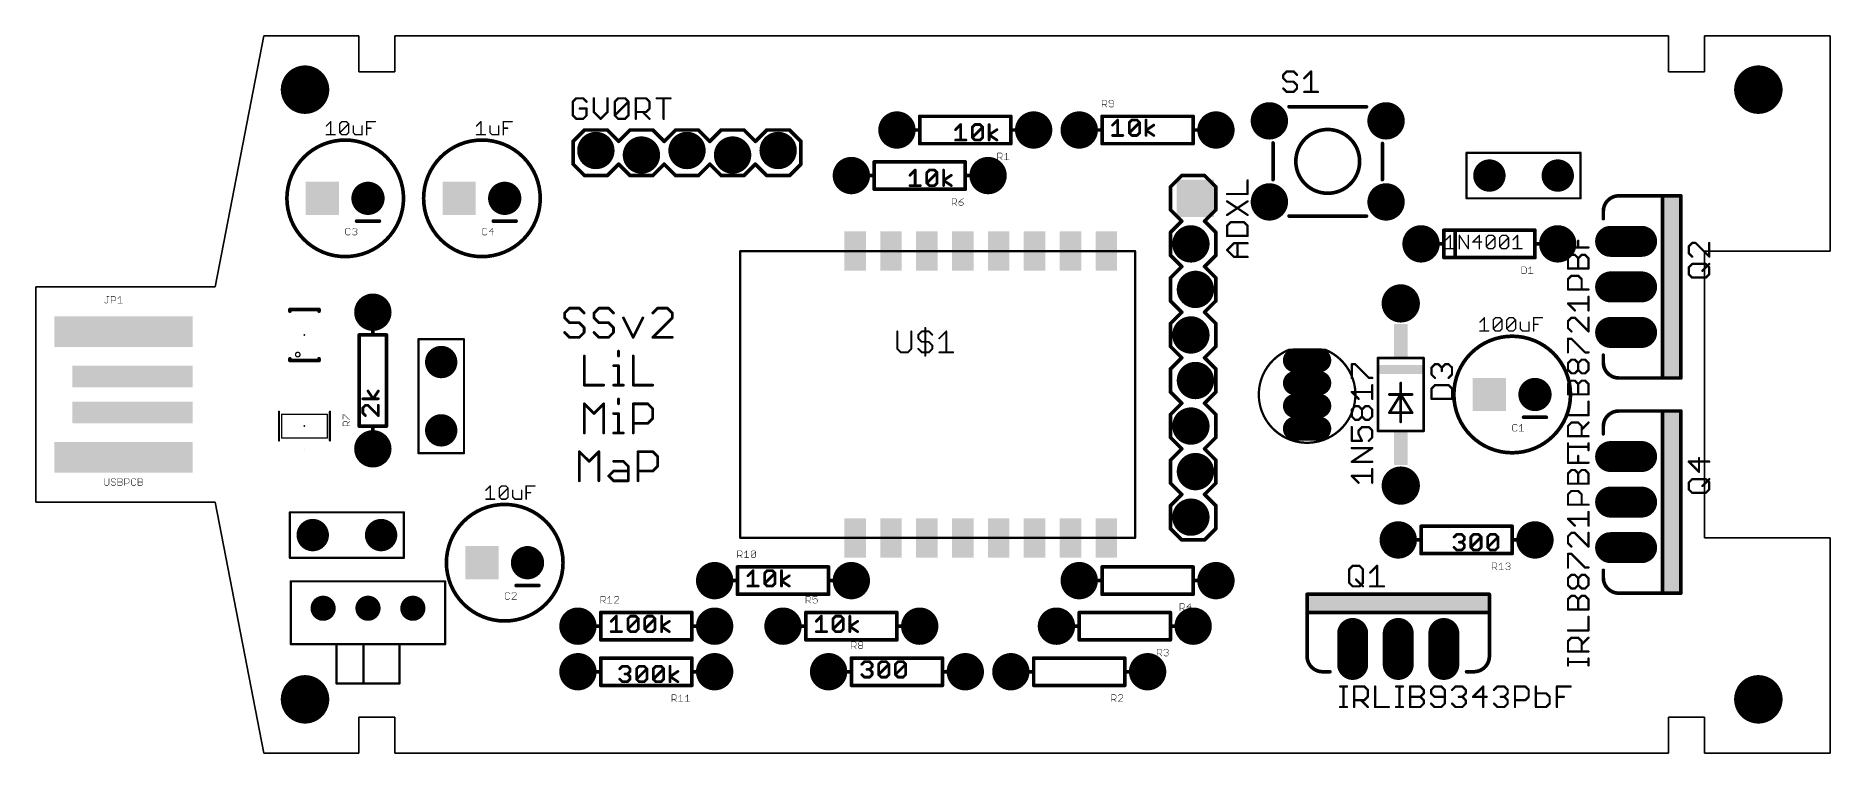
# Model space of a CAD drawing. Extents: x 0 to 100, y 0 to 40.
import ezdxf

# ---------------------------------------------------------------- set-up
doc = ezdxf.new("R2010")
doc.units = 0
for name, color, linetype in [('17', 94, 'CONTINUOUS'), ('20', 178, 'CONTINUOUS'), ('21', 250, 'CONTINUOUS'), ('22', 250, 'CONTINUOUS'), ('24', 178, 'CONTINUOUS'), ('25', 250, 'CONTINUOUS'), ('27', 250, 'CONTINUOUS'), ('29', 250, 'CONTINUOUS')]:
    doc.layers.add(name, color=color, linetype=linetype)

# ---------------------------------------------------------------- blocks, each defined once
blk = doc.blocks.new('ROUNDP')
at = {"const_width": 0.5}
blk.add_lwpolyline([(0, -0.25, 1), (0, 0.25, 1), (0, -0.25)], format="xyb", dxfattribs=at)
blk = doc.blocks.new('SQUAREP')
blk.add_solid([(-0.5, -0.5), (0.5, -0.5), (-0.5, 0.5), (0.5, 0.5)])
blk = doc.blocks.new('RECT')
blk.add_solid([(-0.5, -0.5), (0.5, -0.5), (-0.5, 0.5), (0.5, 0.5)])
blk = doc.blocks.new('LONGP100')
at = {"const_width": 1}
blk.add_lwpolyline([(-0.5, 0), (0.5, 0)], dxfattribs=at)
at = {"const_width": 0.5}
for points in [[(-0.5, 0.25, 1), (-0.5, -0.25)], [(0.5, -0.25, 1), (0.5, 0.25)]]:
    blk.add_lwpolyline(points, format="xyb", dxfattribs=at)

msp = doc.modelspace()

# ---------------------------------------------------------------- linework, layer by layer
at = {"layer": '20'}
for p, q in [((12.7, 40), (10, 26)), ((18, 40), (12.7, 40)), ((18, 38), (18, 40)), ((91, 40), (20, 40)), ((20, 40), (20, 38)), ((91, 38), (91, 40)), ((100, 40), (93, 40)), ((93, 40), (93, 38)), ((100, 28), (100, 40)), ((20, 38), (18, 38)), ((93, 38), (91, 38)), ((93, 12), (93, 28)), ((93, 28), (100, 28)), ((10, 26), (0, 26)), ((0, 26), (0, 14)), ((0, 14), (10, 14)), ((10, 14), (12.7, 0)), ((100, 12), (93, 12)), ((100, 0), (100, 12)), ((18, 0), (18, 2)), ((18, 2), (20, 2)), ((20, 2), (20, 0)), ((91, 0), (91, 2)), ((91, 2), (93, 2)), ((93, 2), (93, 0)), ((12.7, 0), (18, 0)), ((20, 0), (91, 0)), ((93, 0), (100, 0))]:
    msp.add_line(p, q, dxfattribs=at)
for centre in [(15, 37), (96, 37), (15, 3), (96, 3)]:
    msp.add_circle(centre, 1.25, dxfattribs=at)
at = {"layer": '21'}
for points, const_width in [([(74.159, 36.048), (69.841, 36.048)], 0.2032), ([(49.26, 34.75), (49.26, 35.512)], 0.2032), ([(49.26, 35.512), (54.34, 35.512)], 0.2032), ([(51.2576, 34.7674), (51.5457, 35.0555)], 0.1524), ([(51.5457, 35.0555), (51.5457, 34.1912)], 0.1524), ([(52.1931, 34.9115), (52.3371, 35.0555)], 0.1524), ([(52.3371, 35.0555), (52.6253, 35.0555)], 0.1524), ([(52.6253, 35.0555), (52.7693, 34.9115)], 0.1524), ([(53.1286, 34.1912), (53.1286, 35.0555)], 0.1524), ([(54.34, 35.512), (54.34, 34.75)], 0.2032), ([(59.42, 35.512), (64.5, 35.512)], 0.2032), ([(59.42, 34.75), (59.42, 35.512)], 0.2032), ([(60.0042, 35.0214), (60.2923, 35.3095)], 0.1524), ([(60.2923, 35.3095), (60.2923, 34.4452)], 0.1524), ([(60.9397, 35.1655), (61.0838, 35.3095)], 0.1524), ([(60.9397, 34.5893), (60.9397, 35.1655)], 0.1524), ([(60.9397, 34.5893), (61.5159, 35.1655)], 0.1524), ([(61.0838, 35.3095), (61.3719, 35.3095)], 0.1524), ([(61.3719, 35.3095), (61.5159, 35.1655)], 0.1524), ([(61.5159, 35.1655), (61.5159, 34.5893)], 0.1524), ([(61.8752, 34.4452), (61.8752, 35.3095)], 0.1524), ([(61.8752, 34.7333), (62.3074, 35.0214)], 0.1524), ([(64.5, 35.512), (64.5, 34.75)], 0.2032), ([(30.575, 34.75), (29.94, 34.115)], 0.2032), ([(29.94, 34.115), (29.94, 32.845)], 0.2032), ([(30.575, 34.75), (31.845, 34.75)], 0.2032), ([(31.845, 34.75), (32.48, 34.115)], 0.2032), ([(32.48, 34.115), (33.115, 34.75)], 0.2032), ([(33.115, 34.75), (34.385, 34.75)], 0.2032), ([(34.385, 34.75), (35.02, 34.115)], 0.2032), ([(35.02, 34.115), (35.655, 34.75)], 0.2032), ([(35.655, 34.75), (36.925, 34.75)], 0.2032), ([(36.925, 34.75), (37.56, 34.115)], 0.2032), ([(38.195, 34.75), (37.56, 34.115)], 0.2032), ([(38.195, 34.75), (39.465, 34.75)], 0.2032), ([(39.465, 34.75), (40.1, 34.115)], 0.2032), ([(40.1, 34.115), (40.735, 34.75)], 0.2032), ([(40.735, 34.75), (42.005, 34.75)], 0.2032), ([(42.005, 34.75), (42.64, 34.115)], 0.2032), ([(42.64, 34.115), (42.64, 32.845)], 0.2032), ([(49.26, 34.75), (49.006, 34.75)], 0.2032), ([(49.26, 33.988), (49.26, 34.75)], 0.2032), ([(54.34, 33.988), (49.26, 33.988)], 0.2032), ([(51.2576, 34.1912), (51.8338, 34.1912)], 0.1524), ([(52.1931, 34.3353), (52.1931, 34.9115)], 0.1524), ([(52.1931, 34.3353), (52.7693, 34.9115)], 0.1524), ([(52.3371, 34.1912), (52.1931, 34.3353)], 0.1524), ([(52.6253, 34.1912), (52.3371, 34.1912)], 0.1524), ([(52.7693, 34.3353), (52.6253, 34.1912)], 0.1524), ([(52.7693, 34.9115), (52.7693, 34.3353)], 0.1524), ([(53.1286, 34.4793), (53.5608, 34.7674)], 0.1524), ([(53.5608, 34.1912), (53.1286, 34.4793)], 0.1524), ([(54.34, 34.75), (54.34, 33.988)], 0.2032), ([(54.34, 34.75), (54.594, 34.75)], 0.2032), ([(59.42, 34.75), (59.166, 34.75)], 0.2032), ([(59.42, 33.988), (59.42, 34.75)], 0.2032), ([(64.5, 33.988), (59.42, 33.988)], 0.2032), ([(60.0042, 34.4452), (60.5804, 34.4452)], 0.1524), ([(61.0838, 34.4452), (60.9397, 34.5893)], 0.1524), ([(61.3719, 34.4452), (61.0838, 34.4452)], 0.1524), ([(61.5159, 34.5893), (61.3719, 34.4452)], 0.1524), ([(62.3074, 34.4452), (61.8752, 34.7333)], 0.1524), ([(64.5, 34.75), (64.5, 33.988)], 0.2032), ([(64.5, 34.75), (64.754, 34.75)], 0.2032), ([(68.952, 34.028), (68.952, 31.984)], 0.2032), ([(75.048, 33.998), (75.048, 31.984)], 0.2032), ([(46.72, 32.21), (46.72, 32.972)], 0.2032), ([(46.72, 32.972), (51.8, 32.972)], 0.2032), ([(51.8, 32.972), (51.8, 32.21)], 0.2032), ([(79.74, 33.48), (79.74, 30.94)], 0.127), ([(86.09, 33.48), (79.74, 33.48)], 0.127), ([(86.09, 30.94), (86.09, 33.48)], 0.127), ([(29.94, 32.845), (30.575, 32.21)], 0.2032), ([(31.845, 32.21), (30.575, 32.21)], 0.2032), ([(32.48, 32.845), (31.845, 32.21)], 0.2032), ([(33.115, 32.21), (32.48, 32.845)], 0.2032), ([(34.385, 32.21), (33.115, 32.21)], 0.2032), ([(35.02, 32.845), (34.385, 32.21)], 0.2032), ([(35.655, 32.21), (35.02, 32.845)], 0.2032), ([(36.925, 32.21), (35.655, 32.21)], 0.2032), ([(37.56, 32.845), (36.925, 32.21)], 0.2032), ([(37.56, 32.845), (38.195, 32.21)], 0.2032), ([(39.465, 32.21), (38.195, 32.21)], 0.2032), ([(40.1, 32.845), (39.465, 32.21)], 0.2032), ([(40.735, 32.21), (40.1, 32.845)], 0.2032), ([(42.005, 32.21), (40.735, 32.21)], 0.2032), ([(42.64, 32.845), (42.005, 32.21)], 0.2032), ([(46.72, 32.21), (46.466, 32.21)], 0.2032), ([(46.72, 31.448), (46.72, 32.21)], 0.2032), ([(48.7176, 32.2274), (49.0057, 32.5155)], 0.1524), ([(49.0057, 32.5155), (49.0057, 31.6512)], 0.1524), ([(49.6531, 32.3715), (49.7971, 32.5155)], 0.1524), ([(49.6531, 31.7953), (49.6531, 32.3715)], 0.1524), ([(49.6531, 31.7953), (50.2293, 32.3715)], 0.1524), ([(49.7971, 32.5155), (50.0853, 32.5155)], 0.1524), ([(50.0853, 32.5155), (50.2293, 32.3715)], 0.1524), ([(50.2293, 32.3715), (50.2293, 31.7953)], 0.1524), ([(50.5886, 31.6512), (50.5886, 32.5155)], 0.1524), ([(50.5886, 31.9393), (51.0208, 32.2274)], 0.1524), ([(51.0208, 31.6512), (50.5886, 31.9393)], 0.1524), ([(51.8, 32.21), (51.8, 31.448)], 0.2032), ([(51.8, 32.21), (52.054, 32.21)], 0.2032), ([(63.865, 32.21), (63.23, 31.575)], 0.2032), ([(65.135, 32.21), (63.865, 32.21)], 0.2032), ([(65.77, 31.575), (65.135, 32.21)], 0.2032), ([(51.8, 31.448), (46.72, 31.448)], 0.2032), ([(48.7176, 31.6512), (49.2938, 31.6512)], 0.1524), ([(49.7971, 31.6512), (49.6531, 31.7953)], 0.1524), ([(50.0853, 31.6512), (49.7971, 31.6512)], 0.1524), ([(50.2293, 31.7953), (50.0853, 31.6512)], 0.1524), ([(63.23, 30.305), (63.23, 31.575)], 0.2032), ([(65.77, 31.575), (65.77, 30.305)], 0.2032), ([(79.74, 30.94), (86.09, 30.94)], 0.127), ([(90.662, 31.08), (88.249, 31.08)], 0.2032), ([(90.662, 20.92), (90.662, 31.08)], 0.2032), ([(90.662, 31.08), (91.678, 31.08)], 0.2032), ([(91.678, 31.08), (91.678, 20.92)], 0.2032), ([(63.865, 29.67), (63.23, 30.305)], 0.2032), ([(65.77, 30.305), (65.135, 29.67)], 0.2032), ([(69.841, 29.952), (74.159, 29.952)], 0.2032), ([(87.36, 30.191), (87.36, 29.81)], 0.2032), ([(17.875, 29.67), (19.145, 29.67)], 0.2032), ([(25.495, 29.67), (26.765, 29.67)], 0.2032), ([(63.23, 29.035), (63.865, 29.67)], 0.2032), ([(63.23, 27.765), (63.23, 29.035)], 0.2032), ([(65.135, 29.67), (65.77, 29.035)], 0.2032), ([(65.77, 29.035), (65.77, 27.765)], 0.2032), ([(78.47, 28.4), (78.47, 29.162)], 0.2032), ([(78.47, 29.162), (83.55, 29.162)], 0.2032), ([(79.105, 27.765), (79.105, 29.035)], 0.2032), ([(83.55, 29.162), (83.55, 28.4)], 0.2032), ([(39.26, 28), (61.26, 28)], 0.127), ([(39.26, 28), (39.26, 12)], 0.127), ([(61.26, 28), (61.26, 12)], 0.127), ([(78.47, 28.4), (78.216, 28.4)], 0.2032), ([(78.47, 27.638), (78.47, 28.4)], 0.2032), ([(78.5896, 28.6248), (78.8353, 28.8705)], 0.0762), ([(78.5896, 28.1333), (79.0811, 28.1333)], 0.0762), ([(78.8353, 28.8705), (78.8353, 28.1333)], 0.0762), ([(79.338, 28.1333), (79.338, 28.8705)], 0.0762), ([(79.338, 28.8705), (79.8295, 28.1333)], 0.0762), ([(79.8295, 28.1333), (79.8295, 28.8705)], 0.0762), ([(80.455, 28.8705), (80.0864, 28.5019)], 0.0762), ([(80.0864, 28.5019), (80.5779, 28.5019)], 0.0762), ([(80.455, 28.1333), (80.455, 28.8705)], 0.0762), ([(80.8349, 28.7477), (80.9577, 28.8705)], 0.0762), ([(80.8349, 28.2562), (80.8349, 28.7477)], 0.0762), ([(80.8349, 28.2562), (81.3263, 28.7477)], 0.0762), ([(80.9577, 28.1333), (80.8349, 28.2562)], 0.0762), ([(80.9577, 28.8705), (81.2035, 28.8705)], 0.0762), ([(81.2035, 28.1333), (80.9577, 28.1333)], 0.0762), ([(81.2035, 28.8705), (81.3263, 28.7477)], 0.0762), ([(81.3263, 28.2562), (81.2035, 28.1333)], 0.0762), ([(81.3263, 28.7477), (81.3263, 28.2562)], 0.0762), ([(81.5833, 28.7477), (81.7061, 28.8705)], 0.0762), ([(81.5833, 28.2562), (81.5833, 28.7477)], 0.0762), ([(81.5833, 28.2562), (82.0748, 28.7477)], 0.0762), ([(81.7061, 28.1333), (81.5833, 28.2562)], 0.0762), ([(81.7061, 28.8705), (81.9519, 28.8705)], 0.0762), ([(81.9519, 28.1333), (81.7061, 28.1333)], 0.0762), ([(81.9519, 28.8705), (82.0748, 28.7477)], 0.0762), ([(82.0748, 28.2562), (81.9519, 28.1333)], 0.0762), ([(82.0748, 28.7477), (82.0748, 28.2562)], 0.0762), ([(82.3317, 28.6248), (82.5774, 28.8705)], 0.0762), ([(82.3317, 28.1333), (82.8232, 28.1333)], 0.0762), ([(82.5774, 28.8705), (82.5774, 28.1333)], 0.0762), ([(83.55, 28.4), (83.55, 27.638)], 0.2032), ([(83.55, 28.4), (83.804, 28.4)], 0.2032), ([(63.865, 27.13), (63.23, 27.765)], 0.2032), ([(63.23, 26.495), (63.865, 27.13)], 0.2032), ([(65.77, 27.765), (65.135, 27.13)], 0.2032), ([(65.135, 27.13), (65.77, 26.495)], 0.2032), ([(83.55, 27.638), (78.47, 27.638)], 0.2032), ([(63.23, 25.225), (63.23, 26.495)], 0.2032), ([(65.77, 26.495), (65.77, 25.225)], 0.2032), ([(63.865, 24.59), (63.23, 25.225)], 0.2032), ([(65.77, 25.225), (65.135, 24.59)], 0.2032), ([(63.865, 24.59), (63.23, 23.955)], 0.2032), ([(63.23, 22.685), (63.23, 23.955)], 0.2032), ([(65.77, 23.955), (65.135, 24.59)], 0.2032), ([(65.77, 23.955), (65.77, 22.685)], 0.2032), ([(18.018, 18.24), (18.018, 23.32)], 0.2032), ([(18.018, 23.32), (18.78, 23.32)], 0.2032), ([(18.78, 23.32), (18.78, 23.574)], 0.2032), ([(18.78, 23.32), (19.542, 23.32)], 0.2032), ([(19.542, 23.32), (19.542, 18.24)], 0.2032), ([(63.865, 22.05), (63.23, 22.685)], 0.2032), ([(63.23, 21.415), (63.865, 22.05)], 0.2032), ([(65.77, 22.685), (65.135, 22.05)], 0.2032), ([(65.135, 22.05), (65.77, 21.415)], 0.2032), ([(71.85, 22.5), (69.85, 22.5)], 0.127), ([(74.8, 17.968), (74.8, 22.032)], 0.1524), ([(77.34, 22.032), (74.8, 22.032)], 0.1524), ([(77.34, 22.032), (77.34, 17.968)], 0.1524), ([(87.36, 21.809), (87.36, 22.19)], 0.2032), ([(63.23, 20.145), (63.23, 21.415)], 0.2032), ([(65.77, 21.415), (65.77, 20.145)], 0.2032), ([(90.662, 20.92), (88.249, 20.92)], 0.2032), ([(91.678, 20.92), (90.662, 20.92)], 0.2032), ([(18.7967, 19.7597), (18.5086, 20.1919)], 0.1524), ([(19.0848, 20.1919), (18.7967, 19.7597)], 0.1524), ([(63.865, 19.51), (63.23, 20.145)], 0.2032), ([(65.77, 20.145), (65.135, 19.51)], 0.2032), ([(75.435, 18.984), (76.07, 20)], 0.1524), ([(76.07, 20), (75.435, 20)], 0.1524), ([(76.07, 20.635), (76.07, 20)], 0.1524), ([(76.07, 20), (76.07, 18.476)], 0.1524), ([(76.07, 20), (76.705, 18.984)], 0.1524), ([(76.705, 20), (76.07, 20)], 0.1524), ([(19.0848, 19.7597), (18.2205, 19.7597)], 0.1524), ([(18.3645, 19.4004), (18.2205, 19.2564)], 0.1524), ([(18.2205, 19.2564), (18.2205, 18.9683)], 0.1524), ([(18.2205, 18.9683), (18.3645, 18.8242)], 0.1524), ([(18.5086, 19.4004), (18.3645, 19.4004)], 0.1524), ([(19.0848, 18.8242), (18.5086, 19.4004)], 0.1524), ([(19.0848, 19.4004), (19.0848, 18.8242)], 0.1524), ([(63.23, 18.875), (63.865, 19.51)], 0.2032), ([(65.135, 19.51), (65.77, 18.875)], 0.2032), ([(76.705, 18.984), (75.435, 18.984)], 0.1524), ([(90.662, 19.08), (88.249, 19.08)], 0.2032), ([(90.662, 8.92), (90.662, 19.08)], 0.2032), ([(90.662, 19.08), (91.678, 19.08)], 0.2032), ([(91.678, 19.08), (91.678, 8.92)], 0.2032), ([(18.78, 18.24), (18.018, 18.24)], 0.2032), ([(19.542, 18.24), (18.78, 18.24)], 0.2032), ([(18.78, 18.24), (18.78, 17.986)], 0.2032), ([(63.23, 17.605), (63.23, 18.875)], 0.2032), ([(65.77, 18.875), (65.77, 17.605)], 0.2032), ([(74.8, 17.968), (77.34, 17.968)], 0.1524), ([(82.915, 18.73), (84.185, 18.73)], 0.2032), ([(87.36, 18.191), (87.36, 17.81)], 0.2032), ([(63.865, 16.97), (63.23, 17.605)], 0.2032), ([(63.865, 16.97), (63.23, 16.335)], 0.2032), ([(65.77, 17.605), (65.135, 16.97)], 0.2032), ([(65.77, 16.335), (65.135, 16.97)], 0.2032), ([(63.23, 15.065), (63.23, 16.335)], 0.2032), ([(65.77, 16.335), (65.77, 15.065)], 0.2032), ([(63.865, 14.43), (63.23, 15.065)], 0.2032), ([(65.77, 15.065), (65.135, 14.43)], 0.2032), ([(63.865, 14.43), (63.23, 13.795)], 0.2032), ([(65.77, 13.795), (65.135, 14.43)], 0.2032), ([(20.51, 13.43), (14.16, 13.43)], 0.127), ([(14.16, 13.43), (14.16, 10.89)], 0.127), ([(20.51, 10.89), (20.51, 13.43)], 0.127), ([(63.23, 12.525), (63.23, 13.795)], 0.2032), ([(65.77, 13.795), (65.77, 12.525)], 0.2032), ([(61.26, 12), (39.26, 12)], 0.127), ([(63.865, 11.89), (63.23, 12.525)], 0.2032), ([(65.77, 12.525), (65.135, 11.89)], 0.2032), ([(77.2, 11.89), (77.2, 12.652)], 0.2032), ([(77.2, 12.652), (82.28, 12.652)], 0.2032), ([(79.0416, 12.0515), (79.1857, 12.1955)], 0.1524), ([(79.1857, 12.1955), (79.4738, 12.1955)], 0.1524), ([(79.4738, 12.1955), (79.6179, 12.0515)], 0.1524), ([(79.6179, 12.0515), (79.6179, 11.9074)], 0.1524), ([(79.9772, 12.0515), (80.1212, 12.1955)], 0.1524), ([(79.9772, 11.4753), (79.9772, 12.0515)], 0.1524), ([(79.9772, 11.4753), (80.5534, 12.0515)], 0.1524), ([(80.1212, 12.1955), (80.4093, 12.1955)], 0.1524), ([(80.4093, 12.1955), (80.5534, 12.0515)], 0.1524), ([(80.5534, 12.0515), (80.5534, 11.4753)], 0.1524), ([(80.9127, 12.0515), (81.0567, 12.1955)], 0.1524), ([(80.9127, 11.4753), (80.9127, 12.0515)], 0.1524), ([(80.9127, 11.4753), (81.4889, 12.0515)], 0.1524), ([(81.0567, 12.1955), (81.3449, 12.1955)], 0.1524), ([(81.3449, 12.1955), (81.4889, 12.0515)], 0.1524), ([(81.4889, 12.0515), (81.4889, 11.4753)], 0.1524), ([(82.28, 12.652), (82.28, 11.89)], 0.2032), ([(65.135, 11.89), (63.865, 11.89)], 0.2032), ([(77.2, 11.89), (76.946, 11.89)], 0.2032), ([(77.2, 11.128), (77.2, 11.89)], 0.2032), ([(82.28, 11.128), (77.2, 11.128)], 0.2032), ([(79.1857, 11.3312), (79.0416, 11.4753)], 0.1524), ([(79.4738, 11.3312), (79.1857, 11.3312)], 0.1524), ([(79.4738, 11.7634), (79.3298, 11.7634)], 0.1524), ([(79.6179, 11.9074), (79.4738, 11.7634)], 0.1524), ([(79.4738, 11.7634), (79.6179, 11.6193)], 0.1524), ([(79.6179, 11.4753), (79.4738, 11.3312)], 0.1524), ([(79.6179, 11.6193), (79.6179, 11.4753)], 0.1524), ([(80.1212, 11.3312), (79.9772, 11.4753)], 0.1524), ([(80.4093, 11.3312), (80.1212, 11.3312)], 0.1524), ([(80.5534, 11.4753), (80.4093, 11.3312)], 0.1524), ([(81.0567, 11.3312), (80.9127, 11.4753)], 0.1524), ([(81.3449, 11.3312), (81.0567, 11.3312)], 0.1524), ([(81.4889, 11.4753), (81.3449, 11.3312)], 0.1524), ([(82.28, 11.89), (82.28, 11.128)], 0.2032), ([(82.28, 11.89), (82.534, 11.89)], 0.2032), ([(14.16, 10.89), (20.51, 10.89)], 0.127), ([(39.1, 10.382), (44.18, 10.382)], 0.2032), ([(39.1, 9.62), (39.1, 10.382)], 0.2032), ([(39.6842, 9.8914), (39.9723, 10.1795)], 0.1524), ([(39.9723, 10.1795), (39.9723, 9.3152)], 0.1524), ([(40.6197, 10.0355), (40.7638, 10.1795)], 0.1524), ([(40.6197, 9.4593), (40.6197, 10.0355)], 0.1524), ([(40.6197, 9.4593), (41.1959, 10.0355)], 0.1524), ([(40.7638, 10.1795), (41.0519, 10.1795)], 0.1524), ([(41.0519, 10.1795), (41.1959, 10.0355)], 0.1524), ([(41.1959, 10.0355), (41.1959, 9.4593)], 0.1524), ([(41.5552, 9.3152), (41.5552, 10.1795)], 0.1524), ([(44.18, 10.382), (44.18, 9.62)], 0.2032), ([(59.42, 9.62), (59.42, 10.382)], 0.2032), ([(59.42, 10.382), (64.5, 10.382)], 0.2032), ([(64.5, 10.382), (64.5, 9.62)], 0.2032), ([(87.36, 9.809), (87.36, 10.19)], 0.2032), ([(14.21, 9.58), (22.81, 9.58)], 0.127), ([(14.21, 6.08), (14.21, 9.58)], 0.127), ([(22.81, 9.58), (22.81, 6.08)], 0.127), ([(26.765, 9.35), (28.035, 9.35)], 0.2032), ([(39.1, 9.62), (38.846, 9.62)], 0.2032), ([(39.1, 8.858), (39.1, 9.62)], 0.2032), ([(39.6842, 9.3152), (40.2604, 9.3152)], 0.1524), ([(40.7638, 9.3152), (40.6197, 9.4593)], 0.1524), ([(41.0519, 9.3152), (40.7638, 9.3152)], 0.1524), ([(41.1959, 9.4593), (41.0519, 9.3152)], 0.1524), ([(41.5552, 9.6033), (41.9874, 9.8914)], 0.1524), ([(41.9874, 9.3152), (41.5552, 9.6033)], 0.1524), ([(44.18, 9.62), (44.18, 8.858)], 0.2032), ([(44.18, 9.62), (44.434, 9.62)], 0.2032), ([(59.42, 9.62), (59.166, 9.62)], 0.2032), ([(59.42, 8.858), (59.42, 9.62)], 0.2032), ([(64.5, 9.62), (64.5, 8.858)], 0.2032), ([(64.5, 9.62), (64.754, 9.62)], 0.2032), ([(90.662, 8.92), (88.249, 8.92)], 0.2032), ([(91.678, 8.92), (90.662, 8.92)], 0.2032), ([(44.18, 8.858), (39.1, 8.858)], 0.2032), ([(64.5, 8.858), (59.42, 8.858)], 0.2032), ([(70.85, 7.842), (70.85, 8.858)], 0.2032), ([(70.85, 8.858), (81.01, 8.858)], 0.2032), ([(81.01, 8.858), (81.01, 7.842)], 0.2032), ([(31.48, 7.08), (31.226, 7.08)], 0.2032), ([(31.48, 7.842), (36.56, 7.842)], 0.2032), ([(31.48, 7.08), (31.48, 7.842)], 0.2032), ([(31.48, 6.318), (31.48, 7.08)], 0.2032), ([(32.0642, 7.3514), (32.3523, 7.6395)], 0.1524), ([(32.3523, 7.6395), (32.3523, 6.7752)], 0.1524), ([(32.9997, 7.4955), (33.1438, 7.6395)], 0.1524), ([(32.9997, 6.9193), (32.9997, 7.4955)], 0.1524), ([(32.9997, 6.9193), (33.5759, 7.4955)], 0.1524), ([(33.1438, 7.6395), (33.4319, 7.6395)], 0.1524), ([(33.4319, 7.6395), (33.5759, 7.4955)], 0.1524), ([(33.5759, 7.4955), (33.5759, 6.9193)], 0.1524), ([(33.9352, 7.4955), (34.0793, 7.6395)], 0.1524), ([(33.9352, 6.9193), (33.9352, 7.4955)], 0.1524), ([(33.9352, 6.9193), (34.5115, 7.4955)], 0.1524), ([(34.0793, 7.6395), (34.3674, 7.6395)], 0.1524), ([(34.3674, 7.6395), (34.5115, 7.4955)], 0.1524), ([(34.5115, 7.4955), (34.5115, 6.9193)], 0.1524), ([(34.8708, 6.7752), (34.8708, 7.6395)], 0.1524), ([(34.8708, 7.0633), (35.3029, 7.3514)], 0.1524), ([(35.3029, 6.7752), (34.8708, 7.0633)], 0.1524), ([(36.56, 7.842), (36.56, 7.08)], 0.2032), ([(36.56, 7.08), (36.56, 6.318)], 0.2032), ([(36.56, 7.08), (36.814, 7.08)], 0.2032), ([(42.91, 7.08), (42.656, 7.08)], 0.2032), ([(42.91, 7.842), (47.99, 7.842)], 0.2032), ([(42.91, 7.08), (42.91, 7.842)], 0.2032), ([(42.91, 6.318), (42.91, 7.08)], 0.2032), ([(43.4942, 7.3514), (43.7823, 7.6395)], 0.1524), ([(43.7823, 7.6395), (43.7823, 6.7752)], 0.1524), ([(44.4297, 7.4955), (44.5738, 7.6395)], 0.1524), ([(44.4297, 6.9193), (44.4297, 7.4955)], 0.1524), ([(44.4297, 6.9193), (45.0059, 7.4955)], 0.1524), ([(44.5738, 7.6395), (44.8619, 7.6395)], 0.1524), ([(44.8619, 7.6395), (45.0059, 7.4955)], 0.1524), ([(45.0059, 7.4955), (45.0059, 6.9193)], 0.1524), ([(45.3652, 6.7752), (45.3652, 7.6395)], 0.1524), ([(45.3652, 7.0633), (45.7974, 7.3514)], 0.1524), ([(45.7974, 6.7752), (45.3652, 7.0633)], 0.1524), ([(47.99, 7.842), (47.99, 7.08)], 0.2032), ([(47.99, 7.08), (47.99, 6.318)], 0.2032), ([(47.99, 7.08), (48.244, 7.08)], 0.2032), ([(58.15, 7.08), (57.896, 7.08)], 0.2032), ([(58.15, 7.08), (58.15, 7.842)], 0.2032), ([(58.15, 7.842), (63.23, 7.842)], 0.2032), ([(58.15, 6.318), (58.15, 7.08)], 0.2032), ([(63.23, 7.842), (63.23, 7.08)], 0.2032), ([(63.23, 7.08), (63.23, 6.318)], 0.2032), ([(63.23, 7.08), (63.484, 7.08)], 0.2032), ([(70.85, 7.842), (70.85, 5.429)], 0.2032), ([(81.01, 7.842), (70.85, 7.842)], 0.2032), ([(81.01, 7.842), (81.01, 5.429)], 0.2032), ([(22.81, 6.08), (14.21, 6.08)], 0.127), ([(16.76, 6.08), (16.76, 3.88)], 0.127), ([(18.26, 6.08), (18.26, 3.88)], 0.127), ([(20.26, 3.88), (20.26, 6.08)], 0.127), ([(36.56, 6.318), (31.48, 6.318)], 0.2032), ([(32.0642, 6.7752), (32.6404, 6.7752)], 0.1524), ([(33.1438, 6.7752), (32.9997, 6.9193)], 0.1524), ([(33.4319, 6.7752), (33.1438, 6.7752)], 0.1524), ([(33.5759, 6.9193), (33.4319, 6.7752)], 0.1524), ([(34.0793, 6.7752), (33.9352, 6.9193)], 0.1524), ([(34.3674, 6.7752), (34.0793, 6.7752)], 0.1524), ([(34.5115, 6.9193), (34.3674, 6.7752)], 0.1524), ([(47.99, 6.318), (42.91, 6.318)], 0.2032), ([(43.4942, 6.7752), (44.0704, 6.7752)], 0.1524), ([(44.5738, 6.7752), (44.4297, 6.9193)], 0.1524), ([(44.8619, 6.7752), (44.5738, 6.7752)], 0.1524), ([(45.0059, 6.9193), (44.8619, 6.7752)], 0.1524), ([(63.23, 6.318), (58.15, 6.318)], 0.2032), ([(31.48, 4.54), (31.48, 5.302)], 0.2032), ([(31.48, 5.302), (36.56, 5.302)], 0.2032), ([(36.56, 5.302), (36.56, 4.54)], 0.2032), ([(45.45, 5.302), (50.53, 5.302)], 0.2032), ([(45.45, 4.54), (45.45, 5.302)], 0.2032), ([(46.0342, 4.9555), (46.1783, 5.0995)], 0.1524), ([(46.1783, 5.0995), (46.4664, 5.0995)], 0.1524), ([(46.4664, 5.0995), (46.6104, 4.9555)], 0.1524), ([(46.6104, 4.9555), (46.6104, 4.8114)], 0.1524), ([(46.9697, 4.9555), (47.1138, 5.0995)], 0.1524), ([(46.9697, 4.3793), (46.9697, 4.9555)], 0.1524), ([(46.9697, 4.3793), (47.5459, 4.9555)], 0.1524), ([(47.1138, 5.0995), (47.4019, 5.0995)], 0.1524), ([(47.4019, 5.0995), (47.5459, 4.9555)], 0.1524), ([(47.5459, 4.9555), (47.5459, 4.3793)], 0.1524), ([(47.9052, 4.9555), (48.0493, 5.0995)], 0.1524), ([(47.9052, 4.3793), (47.9052, 4.9555)], 0.1524), ([(47.9052, 4.3793), (48.4815, 4.9555)], 0.1524), ([(48.0493, 5.0995), (48.3374, 5.0995)], 0.1524), ([(48.3374, 5.0995), (48.4815, 4.9555)], 0.1524), ([(48.4815, 4.9555), (48.4815, 4.3793)], 0.1524), ([(50.53, 5.302), (50.53, 4.54)], 0.2032), ([(55.61, 4.54), (55.61, 5.302)], 0.2032), ([(55.61, 5.302), (60.69, 5.302)], 0.2032), ([(60.69, 5.302), (60.69, 4.54)], 0.2032), ([(31.48, 4.54), (31.226, 4.54)], 0.2032), ([(31.48, 3.778), (31.48, 4.54)], 0.2032), ([(32.542, 4.7015), (32.6861, 4.8455)], 0.1524), ([(32.6861, 3.9812), (32.542, 4.1253)], 0.1524), ([(32.6861, 4.8455), (32.9742, 4.8455)], 0.1524), ([(32.9742, 3.9812), (32.6861, 3.9812)], 0.1524), ([(32.9742, 4.4134), (32.8302, 4.4134)], 0.1524), ([(32.9742, 4.8455), (33.1183, 4.7015)], 0.1524), ([(33.1183, 4.5574), (32.9742, 4.4134)], 0.1524), ([(32.9742, 4.4134), (33.1183, 4.2693)], 0.1524), ([(33.1183, 4.1253), (32.9742, 3.9812)], 0.1524), ([(33.1183, 4.7015), (33.1183, 4.5574)], 0.1524), ([(33.1183, 4.2693), (33.1183, 4.1253)], 0.1524), ([(33.4776, 4.7015), (33.6216, 4.8455)], 0.1524), ([(33.4776, 4.1253), (33.4776, 4.7015)], 0.1524), ([(33.4776, 4.1253), (34.0538, 4.7015)], 0.1524), ([(33.6216, 3.9812), (33.4776, 4.1253)], 0.1524), ([(33.6216, 4.8455), (33.9097, 4.8455)], 0.1524), ([(33.9097, 3.9812), (33.6216, 3.9812)], 0.1524), ([(33.9097, 4.8455), (34.0538, 4.7015)], 0.1524), ([(34.0538, 4.1253), (33.9097, 3.9812)], 0.1524), ([(34.0538, 4.7015), (34.0538, 4.1253)], 0.1524), ([(34.4131, 4.7015), (34.5571, 4.8455)], 0.1524), ([(34.4131, 4.1253), (34.4131, 4.7015)], 0.1524), ([(34.4131, 4.1253), (34.9893, 4.7015)], 0.1524), ([(34.5571, 3.9812), (34.4131, 4.1253)], 0.1524), ([(34.5571, 4.8455), (34.8453, 4.8455)], 0.1524), ([(34.8453, 3.9812), (34.5571, 3.9812)], 0.1524), ([(34.8453, 4.8455), (34.9893, 4.7015)], 0.1524), ([(34.9893, 4.1253), (34.8453, 3.9812)], 0.1524), ([(34.9893, 4.7015), (34.9893, 4.1253)], 0.1524), ([(35.3486, 3.9812), (35.3486, 4.8455)], 0.1524), ([(35.3486, 4.2693), (35.7808, 4.5574)], 0.1524), ([(35.7808, 3.9812), (35.3486, 4.2693)], 0.1524), ([(36.56, 4.54), (36.56, 3.778)], 0.2032), ([(36.56, 4.54), (36.814, 4.54)], 0.2032), ([(45.45, 4.54), (45.196, 4.54)], 0.2032), ([(45.45, 3.778), (45.45, 4.54)], 0.2032), ([(46.1783, 4.2352), (46.0342, 4.3793)], 0.1524), ([(46.4664, 4.2352), (46.1783, 4.2352)], 0.1524), ([(46.4664, 4.6674), (46.3223, 4.6674)], 0.1524), ([(46.6104, 4.8114), (46.4664, 4.6674)], 0.1524), ([(46.4664, 4.6674), (46.6104, 4.5233)], 0.1524), ([(46.6104, 4.3793), (46.4664, 4.2352)], 0.1524), ([(46.6104, 4.5233), (46.6104, 4.3793)], 0.1524), ([(47.1138, 4.2352), (46.9697, 4.3793)], 0.1524), ([(47.4019, 4.2352), (47.1138, 4.2352)], 0.1524), ([(47.5459, 4.3793), (47.4019, 4.2352)], 0.1524), ([(48.0493, 4.2352), (47.9052, 4.3793)], 0.1524), ([(48.3374, 4.2352), (48.0493, 4.2352)], 0.1524), ([(48.4815, 4.3793), (48.3374, 4.2352)], 0.1524), ([(50.53, 4.54), (50.53, 3.778)], 0.2032), ([(50.53, 4.54), (50.784, 4.54)], 0.2032), ([(55.61, 4.54), (55.356, 4.54)], 0.2032), ([(55.61, 3.778), (55.61, 4.54)], 0.2032), ([(60.69, 4.54), (60.69, 3.778)], 0.2032), ([(60.69, 4.54), (60.944, 4.54)], 0.2032), ([(71.739, 4.54), (72.12, 4.54)], 0.2032), ([(80.121, 4.54), (79.74, 4.54)], 0.2032), ([(16.76, 3.88), (18.26, 3.88)], 0.127), ([(18.26, 3.88), (20.26, 3.88)], 0.127), ([(36.56, 3.778), (31.48, 3.778)], 0.2032), ([(50.53, 3.778), (45.45, 3.778)], 0.2032), ([(60.69, 3.778), (55.61, 3.778)], 0.2032)]:
    msp.add_lwpolyline(points, dxfattribs=dict(at, const_width=const_width))
for points, const_width in [([(69.841, 36.0988, 1), (69.841, 35.9972)], 0.1016), ([(74.159, 35.9972, 1), (74.159, 36.0988)], 0.1016), ([(49.3108, 35.512, 1), (49.2092, 35.512)], 0.1016), ([(49.26, 35.5628, 1), (49.26, 35.4612)], 0.1016), ([(51.5838, 35.0555, 1), (51.5076, 35.0555)], 0.0762), ([(51.5726, 35.0286, 1), (51.5187, 35.0825)], 0.0762), ([(52.3371, 35.0936, 1), (52.3371, 35.0174)], 0.0762), ([(52.3641, 35.0286, 1), (52.3102, 35.0825)], 0.0762), ([(52.6522, 35.0825, 1), (52.5983, 35.0286)], 0.0762), ([(52.6253, 35.0174, 1), (52.6253, 35.0936)], 0.0762), ([(53.1667, 35.0555, 1), (53.0905, 35.0555)], 0.0762), ([(54.3908, 35.512, 1), (54.2892, 35.512)], 0.1016), ([(54.34, 35.4612, 1), (54.34, 35.5628)], 0.1016), ([(59.42, 35.5628, 1), (59.42, 35.4612)], 0.1016), ([(59.4708, 35.512, 1), (59.3692, 35.512)], 0.1016), ([(59.9773, 35.0484, 1), (60.0311, 34.9945)], 0.0762), ([(60.3304, 35.3095, 1), (60.2542, 35.3095)], 0.0762), ([(60.3193, 35.2826, 1), (60.2654, 35.3365)], 0.0762), ([(60.9778, 35.1655, 1), (60.9016, 35.1655)], 0.0762), ([(60.9128, 35.1924, 1), (60.9667, 35.1385)], 0.0762), ([(61.0838, 35.3476, 1), (61.0838, 35.2714)], 0.0762), ([(61.1107, 35.2826, 1), (61.0568, 35.3365)], 0.0762), ([(61.3988, 35.3365, 1), (61.3449, 35.2826)], 0.0762), ([(61.3719, 35.2714, 1), (61.3719, 35.3476)], 0.0762), ([(61.554, 35.1655, 1), (61.4778, 35.1655)], 0.0762), ([(61.5429, 35.1385, 1), (61.489, 35.1924)], 0.0762), ([(61.489, 35.1385, 1), (61.5429, 35.1924)], 0.0762), ([(61.9133, 35.3095, 1), (61.8371, 35.3095)], 0.0762), ([(62.3285, 34.9897, 1), (62.2863, 35.0531)], 0.0762), ([(64.5508, 35.512, 1), (64.4492, 35.512)], 0.1016), ([(64.5, 35.4612, 1), (64.5, 35.5628)], 0.1016), ([(17.24, 27.69, 1), (17.24, 34.19, 1), (17.24, 27.69)], 0.2032), ([(24.86, 27.69, 1), (24.86, 34.19, 1), (24.86, 27.69)], 0.2032), ([(29.9908, 34.115, 1), (29.8892, 34.115)], 0.1016), ([(29.9041, 34.1509, 1), (29.9759, 34.0791)], 0.1016), ([(30.575, 34.8008, 1), (30.575, 34.6992)], 0.1016), ([(30.6109, 34.7141, 1), (30.5391, 34.7859)], 0.1016), ([(31.8809, 34.7859, 1), (31.8091, 34.7141)], 0.1016), ([(31.845, 34.6992, 1), (31.845, 34.8008)], 0.1016), ([(32.4441, 34.1509, 1), (32.5159, 34.0791)], 0.1016), ([(32.4441, 34.0791, 1), (32.5159, 34.1509)], 0.1016), ([(33.115, 34.8008, 1), (33.115, 34.6992)], 0.1016), ([(33.1509, 34.7141, 1), (33.0791, 34.7859)], 0.1016), ([(34.4209, 34.7859, 1), (34.3491, 34.7141)], 0.1016), ([(34.385, 34.6992, 1), (34.385, 34.8008)], 0.1016), ([(34.9841, 34.1509, 1), (35.0559, 34.0791)], 0.1016), ([(34.9841, 34.0791, 1), (35.0559, 34.1509)], 0.1016), ([(35.655, 34.8008, 1), (35.655, 34.6992)], 0.1016), ([(35.6909, 34.7141, 1), (35.6191, 34.7859)], 0.1016), ([(36.9609, 34.7859, 1), (36.8891, 34.7141)], 0.1016), ([(36.925, 34.6992, 1), (36.925, 34.8008)], 0.1016), ([(37.5241, 34.1509, 1), (37.5959, 34.0791)], 0.1016), ([(37.5241, 34.0791, 1), (37.5959, 34.1509)], 0.1016), ([(38.195, 34.8008, 1), (38.195, 34.6992)], 0.1016), ([(38.2309, 34.7141, 1), (38.1591, 34.7859)], 0.1016), ([(39.5009, 34.7859, 1), (39.4291, 34.7141)], 0.1016), ([(39.465, 34.6992, 1), (39.465, 34.8008)], 0.1016), ([(40.0641, 34.1509, 1), (40.1359, 34.0791)], 0.1016), ([(40.0641, 34.0791, 1), (40.1359, 34.1509)], 0.1016), ([(40.735, 34.8008, 1), (40.735, 34.6992)], 0.1016), ([(40.7709, 34.7141, 1), (40.6991, 34.7859)], 0.1016), ([(42.0409, 34.7859, 1), (41.9691, 34.7141)], 0.1016), ([(42.005, 34.6992, 1), (42.005, 34.8008)], 0.1016), ([(42.6908, 34.115, 1), (42.5892, 34.115)], 0.1016), ([(42.6041, 34.0791, 1), (42.6759, 34.1509)], 0.1016), ([(49.006, 34.8008, 1), (49.006, 34.6992)], 0.1016), ([(49.3108, 34.75, 1), (49.2092, 34.75)], 0.1016), ([(49.2092, 34.75, 1), (49.3108, 34.75)], 0.1016), ([(49.26, 34.0388, 1), (49.26, 33.9372)], 0.1016), ([(49.2092, 33.988, 1), (49.3108, 33.988)], 0.1016), ([(49.26, 34.6992, 1), (49.26, 34.8008)], 0.1016), ([(51.2306, 34.7944, 1), (51.2845, 34.7405)], 0.0762), ([(51.2576, 34.2293, 1), (51.2576, 34.1531)], 0.0762), ([(51.5076, 34.1912, 1), (51.5838, 34.1912)], 0.0762), ([(51.8338, 34.1531, 1), (51.8338, 34.2293)], 0.0762), ([(52.1661, 34.9384, 1), (52.22, 34.8845)], 0.0762), ([(52.22, 34.3622, 1), (52.1661, 34.3083)], 0.0762), ([(52.1661, 34.3622, 1), (52.22, 34.3083)], 0.0762), ([(52.2312, 34.9115, 1), (52.155, 34.9115)], 0.0762), ([(52.155, 34.3353, 1), (52.2312, 34.3353)], 0.0762), ([(52.3371, 34.2293, 1), (52.3371, 34.1531)], 0.0762), ([(52.3102, 34.1643, 1), (52.3641, 34.2181)], 0.0762), ([(52.5983, 34.2181, 1), (52.6522, 34.1643)], 0.0762), ([(52.6253, 34.1531, 1), (52.6253, 34.2293)], 0.0762), ([(52.8074, 34.9115, 1), (52.7312, 34.9115)], 0.0762), ([(52.7312, 34.3353, 1), (52.8074, 34.3353)], 0.0762), ([(52.7962, 34.8845, 1), (52.7424, 34.9384)], 0.0762), ([(52.7424, 34.8845, 1), (52.7962, 34.9384)], 0.0762), ([(52.7962, 34.3083, 1), (52.7424, 34.3622)], 0.0762), ([(53.1497, 34.511, 1), (53.1075, 34.4476)], 0.0762), ([(53.1075, 34.511, 1), (53.1497, 34.4476)], 0.0762), ([(53.0905, 34.1912, 1), (53.1667, 34.1912)], 0.0762), ([(53.5819, 34.7357, 1), (53.5396, 34.7991)], 0.0762), ([(53.5396, 34.1595, 1), (53.5819, 34.2229)], 0.0762), ([(54.3908, 34.75, 1), (54.2892, 34.75)], 0.1016), ([(54.34, 34.8008, 1), (54.34, 34.6992)], 0.1016), ([(54.2892, 34.75, 1), (54.3908, 34.75)], 0.1016), ([(54.2892, 33.988, 1), (54.3908, 33.988)], 0.1016), ([(54.34, 33.9372, 1), (54.34, 34.0388)], 0.1016), ([(54.594, 34.6992, 1), (54.594, 34.8008)], 0.1016), ([(59.166, 34.8008, 1), (59.166, 34.6992)], 0.1016), ([(59.4708, 34.75, 1), (59.3692, 34.75)], 0.1016), ([(59.3692, 34.75, 1), (59.4708, 34.75)], 0.1016), ([(59.42, 34.0388, 1), (59.42, 33.9372)], 0.1016), ([(59.3692, 33.988, 1), (59.4708, 33.988)], 0.1016), ([(59.42, 34.6992, 1), (59.42, 34.8008)], 0.1016), ([(60.0042, 34.4833, 1), (60.0042, 34.4071)], 0.0762), ([(60.2542, 34.4452, 1), (60.3304, 34.4452)], 0.0762), ([(60.5804, 34.4071, 1), (60.5804, 34.4833)], 0.0762), ([(60.9667, 34.6162, 1), (60.9128, 34.5623)], 0.0762), ([(60.9128, 34.6162, 1), (60.9667, 34.5623)], 0.0762), ([(60.9016, 34.5893, 1), (60.9778, 34.5893)], 0.0762), ([(61.0838, 34.4833, 1), (61.0838, 34.4071)], 0.0762), ([(61.0568, 34.4183, 1), (61.1107, 34.4721)], 0.0762), ([(61.3449, 34.4721, 1), (61.3988, 34.4183)], 0.0762), ([(61.3719, 34.4071, 1), (61.3719, 34.4833)], 0.0762), ([(61.4778, 34.5893, 1), (61.554, 34.5893)], 0.0762), ([(61.5429, 34.5623, 1), (61.489, 34.6162)], 0.0762), ([(61.8964, 34.765, 1), (61.8541, 34.7016)], 0.0762), ([(61.8541, 34.765, 1), (61.8964, 34.7016)], 0.0762), ([(61.8371, 34.4452, 1), (61.9133, 34.4452)], 0.0762), ([(62.2863, 34.4135, 1), (62.3285, 34.4769)], 0.0762), ([(64.5508, 34.75, 1), (64.4492, 34.75)], 0.1016), ([(64.5, 34.8008, 1), (64.5, 34.6992)], 0.1016), ([(64.4492, 34.75, 1), (64.5508, 34.75)], 0.1016), ([(64.4492, 33.988, 1), (64.5508, 33.988)], 0.1016), ([(64.5, 33.9372, 1), (64.5, 34.0388)], 0.1016), ([(64.754, 34.6992, 1), (64.754, 34.8008)], 0.1016), ([(69.0028, 34.028, 1), (68.9012, 34.028)], 0.1016), ([(72, 31.222, 1), (72, 34.778, 1), (72, 31.222)], 0.2032), ([(75.0988, 33.998, 1), (74.9972, 33.998)], 0.1016), ([(46.7708, 32.972, 1), (46.6692, 32.972)], 0.1016), ([(46.72, 33.0228, 1), (46.72, 32.9212)], 0.1016), ([(51.8508, 32.972, 1), (51.7492, 32.972)], 0.1016), ([(51.8, 32.9212, 1), (51.8, 33.0228)], 0.1016), ([(79.74, 33.5118, 1), (79.74, 33.4483)], 0.0635), ([(79.7718, 33.48, 1), (79.7083, 33.48)], 0.0635), ([(86.1218, 33.48, 1), (86.0583, 33.48)], 0.0635), ([(86.09, 33.4483, 1), (86.09, 33.5118)], 0.0635), ([(29.9759, 32.8809, 1), (29.9041, 32.8091)], 0.1016), ([(29.8892, 32.845, 1), (29.9908, 32.845)], 0.1016), ([(30.575, 32.2608, 1), (30.575, 32.1592)], 0.1016), ([(30.5391, 32.1741, 1), (30.6109, 32.2459)], 0.1016), ([(31.8091, 32.2459, 1), (31.8809, 32.1741)], 0.1016), ([(31.845, 32.1592, 1), (31.845, 32.2608)], 0.1016), ([(32.5159, 32.8809, 1), (32.4441, 32.8091)], 0.1016), ([(32.5159, 32.8091, 1), (32.4441, 32.8809)], 0.1016), ([(33.115, 32.2608, 1), (33.115, 32.1592)], 0.1016), ([(33.0791, 32.1741, 1), (33.1509, 32.2459)], 0.1016), ([(34.3491, 32.2459, 1), (34.4209, 32.1741)], 0.1016), ([(34.385, 32.1592, 1), (34.385, 32.2608)], 0.1016), ([(35.0559, 32.8809, 1), (34.9841, 32.8091)], 0.1016), ([(35.0559, 32.8091, 1), (34.9841, 32.8809)], 0.1016), ([(35.655, 32.2608, 1), (35.655, 32.1592)], 0.1016), ([(35.6191, 32.1741, 1), (35.6909, 32.2459)], 0.1016), ([(36.8891, 32.2459, 1), (36.9609, 32.1741)], 0.1016), ([(36.925, 32.1592, 1), (36.925, 32.2608)], 0.1016), ([(37.5959, 32.8809, 1), (37.5241, 32.8091)], 0.1016), ([(37.5959, 32.8091, 1), (37.5241, 32.8809)], 0.1016), ([(38.195, 32.2608, 1), (38.195, 32.1592)], 0.1016), ([(38.1591, 32.1741, 1), (38.2309, 32.2459)], 0.1016), ([(39.4291, 32.2459, 1), (39.5009, 32.1741)], 0.1016), ([(39.465, 32.1592, 1), (39.465, 32.2608)], 0.1016), ([(40.1359, 32.8809, 1), (40.0641, 32.8091)], 0.1016), ([(40.1359, 32.8091, 1), (40.0641, 32.8809)], 0.1016), ([(40.735, 32.2608, 1), (40.735, 32.1592)], 0.1016), ([(40.6991, 32.1741, 1), (40.7709, 32.2459)], 0.1016), ([(41.9691, 32.2459, 1), (42.0409, 32.1741)], 0.1016), ([(42.005, 32.1592, 1), (42.005, 32.2608)], 0.1016), ([(42.5892, 32.845, 1), (42.6908, 32.845)], 0.1016), ([(42.6759, 32.8091, 1), (42.6041, 32.8809)], 0.1016), ([(46.466, 32.2608, 1), (46.466, 32.1592)], 0.1016), ([(46.7708, 32.21, 1), (46.6692, 32.21)], 0.1016), ([(46.6692, 32.21, 1), (46.7708, 32.21)], 0.1016), ([(46.72, 32.1592, 1), (46.72, 32.2608)], 0.1016), ([(48.6906, 32.2544, 1), (48.7445, 32.2005)], 0.0762), ([(49.0438, 32.5155, 1), (48.9676, 32.5155)], 0.0762), ([(49.0326, 32.4886, 1), (48.9787, 32.5425)], 0.0762), ([(49.6261, 32.3984, 1), (49.68, 32.3445)], 0.0762), ([(49.6912, 32.3715, 1), (49.615, 32.3715)], 0.0762), ([(49.7971, 32.5536, 1), (49.7971, 32.4774)], 0.0762), ([(49.8241, 32.4886, 1), (49.7702, 32.5425)], 0.0762), ([(50.1122, 32.5425, 1), (50.0583, 32.4886)], 0.0762), ([(50.0853, 32.4774, 1), (50.0853, 32.5536)], 0.0762), ([(50.2674, 32.3715, 1), (50.1912, 32.3715)], 0.0762), ([(50.2562, 32.3445, 1), (50.2024, 32.3984)], 0.0762), ([(50.2024, 32.3445, 1), (50.2562, 32.3984)], 0.0762), ([(50.6267, 32.5155, 1), (50.5505, 32.5155)], 0.0762), ([(50.6097, 31.971, 1), (50.5675, 31.9076)], 0.0762), ([(50.5675, 31.971, 1), (50.6097, 31.9076)], 0.0762), ([(51.0419, 32.1957, 1), (50.9996, 32.2591)], 0.0762), ([(51.8508, 32.21, 1), (51.7492, 32.21)], 0.1016), ([(51.8, 32.2608, 1), (51.8, 32.1592)], 0.1016), ([(51.7492, 32.21, 1), (51.8508, 32.21)], 0.1016), ([(52.054, 32.1592, 1), (52.054, 32.2608)], 0.1016), ([(63.865, 32.2608, 1), (63.865, 32.1592)], 0.1016), ([(63.9009, 32.1741, 1), (63.8291, 32.2459)], 0.1016), ([(65.1709, 32.2459, 1), (65.0991, 32.1741)], 0.1016), ([(65.135, 32.1592, 1), (65.135, 32.2608)], 0.1016), ([(68.9012, 31.984, 1), (69.0028, 31.984)], 0.1016), ([(74.9972, 31.984, 1), (75.0988, 31.984)], 0.1016), ([(46.72, 31.4988, 1), (46.72, 31.3972)], 0.1016), ([(46.6692, 31.448, 1), (46.7708, 31.448)], 0.1016), ([(48.7176, 31.6893, 1), (48.7176, 31.6131)], 0.0762), ([(48.9676, 31.6512, 1), (49.0438, 31.6512)], 0.0762), ([(49.2938, 31.6131, 1), (49.2938, 31.6893)], 0.0762), ([(49.68, 31.8222, 1), (49.6261, 31.7683)], 0.0762), ([(49.6261, 31.8222, 1), (49.68, 31.7683)], 0.0762), ([(49.615, 31.7953, 1), (49.6912, 31.7953)], 0.0762), ([(49.7971, 31.6893, 1), (49.7971, 31.6131)], 0.0762), ([(49.7702, 31.6243, 1), (49.8241, 31.6781)], 0.0762), ([(50.0583, 31.6781, 1), (50.1122, 31.6243)], 0.0762), ([(50.0853, 31.6131, 1), (50.0853, 31.6893)], 0.0762), ([(50.1912, 31.7953, 1), (50.2674, 31.7953)], 0.0762), ([(50.2562, 31.7683, 1), (50.2024, 31.8222)], 0.0762), ([(50.5505, 31.6512, 1), (50.6267, 31.6512)], 0.0762), ([(50.9996, 31.6195, 1), (51.0419, 31.6829)], 0.0762), ([(51.7492, 31.448, 1), (51.8508, 31.448)], 0.1016), ([(51.8, 31.3972, 1), (51.8, 31.4988)], 0.1016), ([(63.2808, 31.575, 1), (63.1792, 31.575)], 0.1016), ([(63.1941, 31.6109, 1), (63.2659, 31.5391)], 0.1016), ([(65.8208, 31.575, 1), (65.7192, 31.575)], 0.1016), ([(65.7341, 31.5391, 1), (65.8059, 31.6109)], 0.1016), ([(79.74, 30.9718, 1), (79.74, 30.9083)], 0.0635), ([(86.09, 30.9083, 1), (86.09, 30.9718)], 0.0635), ([(88.249, 31.08, 0.4286), (87.36, 30.191)], 0.2032), ([(88.249, 31.1308, 1), (88.249, 31.0292)], 0.1016), ([(88.2478, 31.0292, 1), (88.2502, 31.1308)], 0.1016), ([(90.7128, 31.08, 1), (90.6112, 31.08)], 0.1016), ([(90.662, 31.1308, 1), (90.662, 31.0292)], 0.1016), ([(90.662, 31.0292, 1), (90.662, 31.1308)], 0.1016), ([(91.7288, 31.08, 1), (91.6272, 31.08)], 0.1016), ([(91.678, 31.0292, 1), (91.678, 31.1308)], 0.1016), ([(63.2659, 30.3409, 1), (63.1941, 30.2691)], 0.1016), ([(63.1792, 30.305, 1), (63.2808, 30.305)], 0.1016), ([(65.7192, 30.305, 1), (65.8208, 30.305)], 0.1016), ([(65.8059, 30.2691, 1), (65.7341, 30.3409)], 0.1016), ([(69.841, 30.0028, 1), (69.841, 29.9012)], 0.1016), ([(74.159, 29.9012, 1), (74.159, 30.0028)], 0.1016), ([(79.7083, 30.94, 1), (79.7718, 30.94)], 0.0635), ([(86.0583, 30.94, 1), (86.1218, 30.94)], 0.0635), ([(87.4108, 30.191, 1), (87.3092, 30.191)], 0.1016), ([(87.3092, 30.1898, 1), (87.4108, 30.1922)], 0.1016), ([(17.875, 29.7208, 1), (17.875, 29.6192)], 0.1016), ([(19.145, 29.6192, 1), (19.145, 29.7208)], 0.1016), ([(25.495, 29.7208, 1), (25.495, 29.6192)], 0.1016), ([(26.765, 29.6192, 1), (26.765, 29.7208)], 0.1016), ([(63.2808, 29.035, 1), (63.1792, 29.035)], 0.1016), ([(63.1941, 29.0709, 1), (63.2659, 28.9991)], 0.1016), ([(63.9009, 29.6341, 1), (63.8291, 29.7059)], 0.1016), ([(63.8291, 29.6341, 1), (63.9009, 29.7059)], 0.1016), ([(65.1709, 29.7059, 1), (65.0991, 29.6341)], 0.1016), ([(65.0991, 29.7059, 1), (65.1709, 29.6341)], 0.1016), ([(65.8208, 29.035, 1), (65.7192, 29.035)], 0.1016), ([(65.7341, 28.9991, 1), (65.8059, 29.0709)], 0.1016), ([(78.5208, 29.162, 1), (78.4192, 29.162)], 0.1016), ([(78.47, 29.2128, 1), (78.47, 29.1112)], 0.1016), ([(79.1558, 29.035, 1), (79.0542, 29.035)], 0.1016), ([(83.6008, 29.162, 1), (83.4992, 29.162)], 0.1016), ([(83.55, 29.1112, 1), (83.55, 29.2128)], 0.1016), ([(87.3092, 29.81, 1), (87.4108, 29.81)], 0.1016), ([(39.2918, 28, 1), (39.2283, 28)], 0.0635), ([(39.26, 28.0317, 1), (39.26, 27.9683)], 0.0635), ([(61.2918, 28, 1), (61.2283, 28)], 0.0635), ([(61.26, 27.9683, 1), (61.26, 28.0317)], 0.0635), ([(78.216, 28.4508, 1), (78.216, 28.3492)], 0.1016), ([(78.5208, 28.4, 1), (78.4192, 28.4)], 0.1016), ([(78.4192, 28.4, 1), (78.5208, 28.4)], 0.1016), ([(78.47, 28.3492, 1), (78.47, 28.4508)], 0.1016), ([(78.5761, 28.6383, 1), (78.6031, 28.6113)], 0.0381), ([(78.5896, 28.1524, 1), (78.5896, 28.1143)], 0.0381), ([(78.8544, 28.8705, 1), (78.8163, 28.8705)], 0.0381), ([(78.8163, 28.1333, 1), (78.8544, 28.1333)], 0.0381), ([(78.8488, 28.8571, 1), (78.8219, 28.884)], 0.0381), ([(79.0811, 28.1143, 1), (79.0811, 28.1524)], 0.0381), ([(79.3571, 28.8705, 1), (79.319, 28.8705)], 0.0381), ([(79.3539, 28.8811, 1), (79.3222, 28.86)], 0.0381), ([(79.319, 28.1333, 1), (79.3571, 28.1333)], 0.0381), ([(79.8486, 28.8705, 1), (79.8105, 28.8705)], 0.0381), ([(79.8105, 28.1333, 1), (79.8486, 28.1333)], 0.0381), ([(79.8137, 28.1227, 1), (79.8454, 28.1439)], 0.0381), ([(80.0864, 28.521, 1), (80.0864, 28.4829)], 0.0381), ([(80.073, 28.5154, 1), (80.0999, 28.4884)], 0.0381), ([(80.4741, 28.8705, 1), (80.436, 28.8705)], 0.0381), ([(80.436, 28.1333, 1), (80.4741, 28.1333)], 0.0381), ([(80.4685, 28.8571, 1), (80.4416, 28.884)], 0.0381), ([(80.5779, 28.4829, 1), (80.5779, 28.521)], 0.0381), ([(80.8539, 28.7477, 1), (80.8158, 28.7477)], 0.0381), ([(80.8214, 28.7611, 1), (80.8483, 28.7342)], 0.0381), ([(80.8483, 28.2696, 1), (80.8214, 28.2427)], 0.0381), ([(80.8214, 28.2696, 1), (80.8483, 28.2427)], 0.0381), ([(80.8158, 28.2562, 1), (80.8539, 28.2562)], 0.0381), ([(80.9577, 28.8896, 1), (80.9577, 28.8515)], 0.0381), ([(80.9577, 28.1524, 1), (80.9577, 28.1143)], 0.0381), ([(80.9712, 28.8571, 1), (80.9443, 28.884)], 0.0381), ([(80.9443, 28.1198, 1), (80.9712, 28.1468)], 0.0381), ([(81.19, 28.1468, 1), (81.2169, 28.1198)], 0.0381), ([(81.2169, 28.884, 1), (81.19, 28.8571)], 0.0381), ([(81.2035, 28.8515, 1), (81.2035, 28.8896)], 0.0381), ([(81.2035, 28.1143, 1), (81.2035, 28.1524)], 0.0381), ([(81.3454, 28.7477, 1), (81.3073, 28.7477)], 0.0381), ([(81.3073, 28.2562, 1), (81.3454, 28.2562)], 0.0381), ([(81.3398, 28.7342, 1), (81.3129, 28.7611)], 0.0381), ([(81.3129, 28.7342, 1), (81.3398, 28.7611)], 0.0381), ([(81.3398, 28.2427, 1), (81.3129, 28.2696)], 0.0381), ([(81.6023, 28.7477, 1), (81.5642, 28.7477)], 0.0381), ([(81.5698, 28.7611, 1), (81.5967, 28.7342)], 0.0381), ([(81.5967, 28.2696, 1), (81.5698, 28.2427)], 0.0381), ([(81.5698, 28.2696, 1), (81.5967, 28.2427)], 0.0381), ([(81.5642, 28.2562, 1), (81.6023, 28.2562)], 0.0381), ([(81.7061, 28.8896, 1), (81.7061, 28.8515)], 0.0381), ([(81.7061, 28.1524, 1), (81.7061, 28.1143)], 0.0381), ([(81.7196, 28.8571, 1), (81.6927, 28.884)], 0.0381), ([(81.6927, 28.1198, 1), (81.7196, 28.1468)], 0.0381), ([(81.9654, 28.884, 1), (81.9384, 28.8571)], 0.0381), ([(81.9384, 28.1468, 1), (81.9654, 28.1198)], 0.0381), ([(81.9519, 28.8515, 1), (81.9519, 28.8896)], 0.0381), ([(81.9519, 28.1143, 1), (81.9519, 28.1524)], 0.0381), ([(82.0938, 28.7477, 1), (82.0557, 28.7477)], 0.0381), ([(82.0557, 28.2562, 1), (82.0938, 28.2562)], 0.0381), ([(82.0882, 28.7342, 1), (82.0613, 28.7611)], 0.0381), ([(82.0613, 28.7342, 1), (82.0882, 28.7611)], 0.0381), ([(82.0882, 28.2427, 1), (82.0613, 28.2696)], 0.0381), ([(82.3182, 28.6383, 1), (82.3452, 28.6113)], 0.0381), ([(82.3317, 28.1524, 1), (82.3317, 28.1143)], 0.0381), ([(82.5965, 28.8705, 1), (82.5584, 28.8705)], 0.0381), ([(82.5584, 28.1333, 1), (82.5965, 28.1333)], 0.0381), ([(82.5909, 28.8571, 1), (82.564, 28.884)], 0.0381), ([(82.8232, 28.1143, 1), (82.8232, 28.1524)], 0.0381), ([(83.6008, 28.4, 1), (83.4992, 28.4)], 0.1016), ([(83.55, 28.4508, 1), (83.55, 28.3492)], 0.1016), ([(83.4992, 28.4, 1), (83.6008, 28.4)], 0.1016), ([(83.804, 28.3492, 1), (83.804, 28.4508)], 0.1016), ([(63.2659, 27.8009, 1), (63.1941, 27.7291)], 0.1016), ([(63.1792, 27.765, 1), (63.2808, 27.765)], 0.1016), ([(63.9009, 27.0941, 1), (63.8291, 27.1659)], 0.1016), ([(63.8291, 27.0941, 1), (63.9009, 27.1659)], 0.1016), ([(65.1709, 27.1659, 1), (65.0991, 27.0941)], 0.1016), ([(65.0991, 27.1659, 1), (65.1709, 27.0941)], 0.1016), ([(65.7192, 27.765, 1), (65.8208, 27.765)], 0.1016), ([(65.8059, 27.7291, 1), (65.7341, 27.8009)], 0.1016), ([(78.47, 27.6888, 1), (78.47, 27.5872)], 0.1016), ([(78.4192, 27.638, 1), (78.5208, 27.638)], 0.1016), ([(79.0542, 27.765, 1), (79.1558, 27.765)], 0.1016), ([(83.4992, 27.638, 1), (83.6008, 27.638)], 0.1016), ([(83.55, 27.5872, 1), (83.55, 27.6888)], 0.1016), ([(63.2808, 26.495, 1), (63.1792, 26.495)], 0.1016), ([(63.1941, 26.5309, 1), (63.2659, 26.4591)], 0.1016), ([(65.8208, 26.495, 1), (65.7192, 26.495)], 0.1016), ([(65.7341, 26.4591, 1), (65.8059, 26.5309)], 0.1016), ([(63.2659, 25.2609, 1), (63.1941, 25.1891)], 0.1016), ([(63.1792, 25.225, 1), (63.2808, 25.225)], 0.1016), ([(65.7192, 25.225, 1), (65.8208, 25.225)], 0.1016), ([(65.8059, 25.1891, 1), (65.7341, 25.2609)], 0.1016), ([(63.2808, 23.955, 1), (63.1792, 23.955)], 0.1016), ([(63.1941, 23.9909, 1), (63.2659, 23.9191)], 0.1016), ([(63.9009, 24.5541, 1), (63.8291, 24.6259)], 0.1016), ([(63.8291, 24.5541, 1), (63.9009, 24.6259)], 0.1016), ([(65.1709, 24.6259, 1), (65.0991, 24.5541)], 0.1016), ([(65.0991, 24.6259, 1), (65.1709, 24.5541)], 0.1016), ([(65.8208, 23.955, 1), (65.7192, 23.955)], 0.1016), ([(65.7341, 23.9191, 1), (65.8059, 23.9909)], 0.1016), ([(18.0688, 23.32, 1), (17.9672, 23.32)], 0.1016), ([(18.018, 23.3708, 1), (18.018, 23.2692)], 0.1016), ([(18.8308, 23.574, 1), (18.7292, 23.574)], 0.1016), ([(18.78, 23.3708, 1), (18.78, 23.2692)], 0.1016), ([(18.7292, 23.32, 1), (18.8308, 23.32)], 0.1016), ([(18.78, 23.2692, 1), (18.78, 23.3708)], 0.1016), ([(19.5928, 23.32, 1), (19.4912, 23.32)], 0.1016), ([(19.542, 23.2692, 1), (19.542, 23.3708)], 0.1016), ([(82.28, 16.75, 1), (82.28, 23.25, 1), (82.28, 16.75)], 0.2032), ([(63.2659, 22.7209, 1), (63.1941, 22.6491)], 0.1016), ([(63.1792, 22.685, 1), (63.2808, 22.685)], 0.1016), ([(63.9009, 22.0141, 1), (63.8291, 22.0859)], 0.1016), ([(63.8291, 22.0141, 1), (63.9009, 22.0859)], 0.1016), ([(65.1709, 22.0859, 1), (65.0991, 22.0141)], 0.1016), ([(65.0991, 22.0859, 1), (65.1709, 22.0141)], 0.1016), ([(65.7192, 22.685, 1), (65.8208, 22.685)], 0.1016), ([(65.8059, 22.6491, 1), (65.7341, 22.7209)], 0.1016), ([(69.85, 22.5, 5.1926), (71.85, 22.5)], 0.127), ([(69.85, 22.5317, 1), (69.85, 22.4683)], 0.0635), ([(69.8618, 22.4705, 1), (69.8382, 22.5295)], 0.0635), ([(71.8618, 22.5295, 1), (71.8382, 22.4705)], 0.0635), ([(71.85, 22.4683, 1), (71.85, 22.5317)], 0.0635), ([(74.8381, 22.032, 1), (74.7619, 22.032)], 0.0762), ([(74.8, 22.0701, 1), (74.8, 21.9939)], 0.0762), ([(77.3781, 22.032, 1), (77.3019, 22.032)], 0.0762), ([(77.34, 21.9939, 1), (77.34, 22.0701)], 0.0762), ([(87.4108, 22.19, 1), (87.3092, 22.19)], 0.1016), ([(63.2808, 21.415, 1), (63.1792, 21.415)], 0.1016), ([(63.1941, 21.4509, 1), (63.2659, 21.3791)], 0.1016), ([(65.8208, 21.415, 1), (65.7192, 21.415)], 0.1016), ([(65.7341, 21.3791, 1), (65.8059, 21.4509)], 0.1016), ([(87.36, 21.809, 0.4286), (88.249, 20.92)], 0.2032), ([(87.4108, 21.8078, 1), (87.3092, 21.8102)], 0.1016), ([(87.3092, 21.809, 1), (87.4108, 21.809)], 0.1016), ([(88.249, 20.9708, 1), (88.249, 20.8692)], 0.1016), ([(88.2502, 20.8692, 1), (88.2478, 20.9708)], 0.1016), ([(90.662, 20.9708, 1), (90.662, 20.8692)], 0.1016), ([(90.662, 20.8692, 1), (90.662, 20.9708)], 0.1016), ([(91.678, 20.8692, 1), (91.678, 20.9708)], 0.1016), ([(18.5403, 20.213, 1), (18.4769, 20.1708)], 0.0762), ([(19.1165, 20.1708, 1), (19.0531, 20.213)], 0.0762), ([(63.2659, 20.1809, 1), (63.1941, 20.1091)], 0.1016), ([(63.1792, 20.145, 1), (63.2808, 20.145)], 0.1016), ([(65.7192, 20.145, 1), (65.8208, 20.145)], 0.1016), ([(65.8059, 20.1091, 1), (65.7341, 20.1809)], 0.1016), ([(75.435, 20.0381, 1), (75.435, 19.9619)], 0.0762), ([(76.1081, 20.635, 1), (76.0319, 20.635)], 0.0762), ([(76.1081, 20, 1), (76.0319, 20)], 0.0762), ([(76.1023, 20.0202, 1), (76.0377, 19.9798)], 0.0762), ([(76.07, 20.0381, 1), (76.07, 19.9619)], 0.0762), ([(76.0319, 20, 1), (76.1081, 20)], 0.0762), ([(76.1023, 19.9798, 1), (76.0377, 20.0202)], 0.0762), ([(76.07, 19.9619, 1), (76.07, 20.0381)], 0.0762), ([(76.705, 19.9619, 1), (76.705, 20.0381)], 0.0762), ([(90.6112, 20.92, 1), (90.7128, 20.92)], 0.1016), ([(91.6272, 20.92, 1), (91.7288, 20.92)], 0.1016), ([(18.1935, 19.2833, 1), (18.2474, 19.2294)], 0.0762), ([(18.2474, 18.9952, 1), (18.1935, 18.9413)], 0.0762), ([(18.2205, 19.7978, 1), (18.2205, 19.7216)], 0.0762), ([(18.2586, 19.2564, 1), (18.1824, 19.2564)], 0.0762), ([(18.1824, 18.9683, 1), (18.2586, 18.9683)], 0.0762), ([(18.3645, 19.4385, 1), (18.3645, 19.3623)], 0.0762), ([(18.3915, 19.3735, 1), (18.3376, 19.4274)], 0.0762), ([(18.5355, 19.4274, 1), (18.4816, 19.3735)], 0.0762), ([(18.5086, 19.3623, 1), (18.5086, 19.4385)], 0.0762), ([(18.765, 19.7809, 1), (18.8284, 19.7386)], 0.0762), ([(18.765, 19.7386, 1), (18.8284, 19.7809)], 0.0762), ([(19.1229, 19.4004, 1), (19.0467, 19.4004)], 0.0762), ([(19.0848, 19.7216, 1), (19.0848, 19.7978)], 0.0762), ([(63.9009, 19.4741, 1), (63.8291, 19.5459)], 0.1016), ([(63.8291, 19.4741, 1), (63.9009, 19.5459)], 0.1016), ([(65.1709, 19.5459, 1), (65.0991, 19.4741)], 0.1016), ([(65.0991, 19.5459, 1), (65.1709, 19.4741)], 0.1016), ([(75.435, 19.0221, 1), (75.435, 18.9459)], 0.0762), ([(75.4027, 19.0042, 1), (75.4673, 18.9638)], 0.0762), ([(76.6727, 18.9638, 1), (76.7373, 19.0042)], 0.0762), ([(76.705, 18.9459, 1), (76.705, 19.0221)], 0.0762), ([(88.249, 19.08, 0.4286), (87.36, 18.191)], 0.2032), ([(88.249, 19.1308, 1), (88.249, 19.0292)], 0.1016), ([(88.2478, 19.0292, 1), (88.2502, 19.1308)], 0.1016), ([(90.7128, 19.08, 1), (90.6112, 19.08)], 0.1016), ([(90.662, 19.1308, 1), (90.662, 19.0292)], 0.1016), ([(90.662, 19.0292, 1), (90.662, 19.1308)], 0.1016), ([(91.7288, 19.08, 1), (91.6272, 19.08)], 0.1016), ([(91.678, 19.0292, 1), (91.678, 19.1308)], 0.1016), ([(18.018, 18.2908, 1), (18.018, 18.1892)], 0.1016), ([(17.9672, 18.24, 1), (18.0688, 18.24)], 0.1016), ([(18.3376, 18.7973, 1), (18.3915, 18.8511)], 0.0762), ([(18.78, 18.2908, 1), (18.78, 18.1892)], 0.1016), ([(18.8308, 18.24, 1), (18.7292, 18.24)], 0.1016), ([(18.7292, 17.986, 1), (18.8308, 17.986)], 0.1016), ([(18.78, 18.1892, 1), (18.78, 18.2908)], 0.1016), ([(19.0467, 18.8242, 1), (19.1229, 18.8242)], 0.0762), ([(19.0579, 18.7973, 1), (19.1117, 18.8511)], 0.0762), ([(19.4912, 18.24, 1), (19.5928, 18.24)], 0.1016), ([(19.542, 18.1892, 1), (19.542, 18.2908)], 0.1016), ([(63.2808, 18.875, 1), (63.1792, 18.875)], 0.1016), ([(63.1941, 18.9109, 1), (63.2659, 18.8391)], 0.1016), ([(65.8208, 18.875, 1), (65.7192, 18.875)], 0.1016), ([(65.7341, 18.8391, 1), (65.8059, 18.9109)], 0.1016), ([(74.8, 18.0061, 1), (74.8, 17.9299)], 0.0762), ([(74.7619, 17.968, 1), (74.8381, 17.968)], 0.0762), ([(76.0319, 18.476, 1), (76.1081, 18.476)], 0.0762), ([(77.3019, 17.968, 1), (77.3781, 17.968)], 0.0762), ([(77.34, 17.9299, 1), (77.34, 18.0061)], 0.0762), ([(82.915, 18.7808, 1), (82.915, 18.6792)], 0.1016), ([(84.185, 18.6792, 1), (84.185, 18.7808)], 0.1016), ([(87.4108, 18.191, 1), (87.3092, 18.191)], 0.1016), ([(87.3092, 18.1898, 1), (87.4108, 18.1922)], 0.1016), ([(63.2659, 17.6409, 1), (63.1941, 17.5691)], 0.1016), ([(63.1792, 17.605, 1), (63.2808, 17.605)], 0.1016), ([(63.9009, 16.9341, 1), (63.8291, 17.0059)], 0.1016), ([(63.8291, 16.9341, 1), (63.9009, 17.0059)], 0.1016), ([(65.1709, 17.0059, 1), (65.0991, 16.9341)], 0.1016), ([(65.0991, 17.0059, 1), (65.1709, 16.9341)], 0.1016), ([(65.7192, 17.605, 1), (65.8208, 17.605)], 0.1016), ([(65.8059, 17.5691, 1), (65.7341, 17.6409)], 0.1016), ([(87.3092, 17.81, 1), (87.4108, 17.81)], 0.1016), ([(63.2808, 16.335, 1), (63.1792, 16.335)], 0.1016), ([(63.1941, 16.3709, 1), (63.2659, 16.2991)], 0.1016), ([(65.8208, 16.335, 1), (65.7192, 16.335)], 0.1016), ([(65.7341, 16.2991, 1), (65.8059, 16.3709)], 0.1016), ([(63.2659, 15.1009, 1), (63.1941, 15.0291)], 0.1016), ([(63.1792, 15.065, 1), (63.2808, 15.065)], 0.1016), ([(65.7192, 15.065, 1), (65.8208, 15.065)], 0.1016), ([(65.8059, 15.0291, 1), (65.7341, 15.1009)], 0.1016), ([(63.9009, 14.3941, 1), (63.8291, 14.4659)], 0.1016), ([(63.8291, 14.3941, 1), (63.9009, 14.4659)], 0.1016), ([(65.1709, 14.4659, 1), (65.0991, 14.3941)], 0.1016), ([(65.0991, 14.4659, 1), (65.1709, 14.3941)], 0.1016), ([(14.1918, 13.43, 1), (14.1282, 13.43)], 0.0635), ([(14.16, 13.4618, 1), (14.16, 13.3983)], 0.0635), ([(20.5418, 13.43, 1), (20.4783, 13.43)], 0.0635), ([(20.51, 13.3983, 1), (20.51, 13.4618)], 0.0635), ([(26.13, 7.37, 1), (26.13, 13.87, 1), (26.13, 7.37)], 0.2032), ([(63.2808, 13.795, 1), (63.1792, 13.795)], 0.1016), ([(63.1941, 13.8309, 1), (63.2659, 13.7591)], 0.1016), ([(65.8208, 13.795, 1), (65.7192, 13.795)], 0.1016), ([(65.7341, 13.7591, 1), (65.8059, 13.8309)], 0.1016), ([(39.26, 12.0318, 1), (39.26, 11.9682)], 0.0635), ([(39.2283, 12, 1), (39.2918, 12)], 0.0635), ([(61.2283, 12, 1), (61.2918, 12)], 0.0635), ([(61.26, 11.9682, 1), (61.26, 12.0318)], 0.0635), ([(63.2659, 12.5609, 1), (63.1941, 12.4891)], 0.1016), ([(63.1792, 12.525, 1), (63.2808, 12.525)], 0.1016), ([(65.7192, 12.525, 1), (65.8208, 12.525)], 0.1016), ([(65.8059, 12.4891, 1), (65.7341, 12.5609)], 0.1016), ([(77.2508, 12.652, 1), (77.1492, 12.652)], 0.1016), ([(77.2, 12.7028, 1), (77.2, 12.6012)], 0.1016), ([(79.0147, 12.0784, 1), (79.0686, 12.0245)], 0.0762), ([(79.1857, 12.2336, 1), (79.1857, 12.1574)], 0.0762), ([(79.2126, 12.1686, 1), (79.1588, 12.2225)], 0.0762), ([(79.5008, 12.2225, 1), (79.4469, 12.1686)], 0.0762), ([(79.4738, 12.1574, 1), (79.4738, 12.2336)], 0.0762), ([(79.656, 12.0515, 1), (79.5798, 12.0515)], 0.0762), ([(79.5909, 12.0245, 1), (79.6448, 12.0784)], 0.0762), ([(79.9502, 12.0784, 1), (80.0041, 12.0245)], 0.0762), ([(80.0153, 12.0515, 1), (79.9391, 12.0515)], 0.0762), ([(80.1212, 12.2336, 1), (80.1212, 12.1574)], 0.0762), ([(80.1482, 12.1686, 1), (80.0943, 12.2225)], 0.0762), ([(80.4363, 12.2225, 1), (80.3824, 12.1686)], 0.0762), ([(80.4093, 12.1574, 1), (80.4093, 12.2336)], 0.0762), ([(80.5915, 12.0515, 1), (80.5153, 12.0515)], 0.0762), ([(80.5803, 12.0245, 1), (80.5264, 12.0784)], 0.0762), ([(80.5264, 12.0245, 1), (80.5803, 12.0784)], 0.0762), ([(80.8857, 12.0784, 1), (80.9396, 12.0245)], 0.0762), ([(80.9508, 12.0515, 1), (80.8746, 12.0515)], 0.0762), ([(81.0567, 12.2336, 1), (81.0567, 12.1574)], 0.0762), ([(81.0837, 12.1686, 1), (81.0298, 12.2225)], 0.0762), ([(81.3718, 12.2225, 1), (81.3179, 12.1686)], 0.0762), ([(81.3449, 12.1574, 1), (81.3449, 12.2336)], 0.0762), ([(81.527, 12.0515, 1), (81.4508, 12.0515)], 0.0762), ([(81.5158, 12.0245, 1), (81.462, 12.0784)], 0.0762), ([(81.462, 12.0245, 1), (81.5158, 12.0784)], 0.0762), ([(82.3308, 12.652, 1), (82.2292, 12.652)], 0.1016), ([(82.28, 12.6012, 1), (82.28, 12.7028)], 0.1016), ([(63.865, 11.9408, 1), (63.865, 11.8392)], 0.1016), ([(63.8291, 11.8541, 1), (63.9009, 11.9259)], 0.1016), ([(65.0991, 11.9259, 1), (65.1709, 11.8541)], 0.1016), ([(65.135, 11.8392, 1), (65.135, 11.9408)], 0.1016), ([(76.946, 11.9408, 1), (76.946, 11.8392)], 0.1016), ([(77.2508, 11.89, 1), (77.1492, 11.89)], 0.1016), ([(77.1492, 11.89, 1), (77.2508, 11.89)], 0.1016), ([(77.2, 11.1788, 1), (77.2, 11.0772)], 0.1016), ([(77.1492, 11.128, 1), (77.2508, 11.128)], 0.1016), ([(77.2, 11.8392, 1), (77.2, 11.9408)], 0.1016), ([(79.0686, 11.5022, 1), (79.0147, 11.4483)], 0.0762), ([(79.1857, 11.3693, 1), (79.1857, 11.2931)], 0.0762), ([(79.1588, 11.3043, 1), (79.2126, 11.3581)], 0.0762), ([(79.3298, 11.8015, 1), (79.3298, 11.7253)], 0.0762), ([(79.5008, 11.7903, 1), (79.4469, 11.7364)], 0.0762), ([(79.4469, 11.7903, 1), (79.5008, 11.7364)], 0.0762), ([(79.4469, 11.3581, 1), (79.5008, 11.3043)], 0.0762), ([(79.4738, 11.7253, 1), (79.4738, 11.8015)], 0.0762), ([(79.4738, 11.2931, 1), (79.4738, 11.3693)], 0.0762), ([(79.5798, 11.9074, 1), (79.656, 11.9074)], 0.0762), ([(79.656, 11.6193, 1), (79.5798, 11.6193)], 0.0762), ([(79.5798, 11.4753, 1), (79.656, 11.4753)], 0.0762), ([(79.6448, 11.8805, 1), (79.5909, 11.9344)], 0.0762), ([(79.5909, 11.5924, 1), (79.6448, 11.6463)], 0.0762), ([(79.6448, 11.4483, 1), (79.5909, 11.5022)], 0.0762), ([(80.0041, 11.5022, 1), (79.9502, 11.4483)], 0.0762), ([(79.9502, 11.5022, 1), (80.0041, 11.4483)], 0.0762), ([(79.9391, 11.4753, 1), (80.0153, 11.4753)], 0.0762), ([(80.1212, 11.3693, 1), (80.1212, 11.2931)], 0.0762), ([(80.0943, 11.3043, 1), (80.1482, 11.3581)], 0.0762), ([(80.3824, 11.3581, 1), (80.4363, 11.3043)], 0.0762), ([(80.4093, 11.2931, 1), (80.4093, 11.3693)], 0.0762), ([(80.5153, 11.4753, 1), (80.5915, 11.4753)], 0.0762), ([(80.5803, 11.4483, 1), (80.5264, 11.5022)], 0.0762), ([(80.9396, 11.5022, 1), (80.8857, 11.4483)], 0.0762), ([(80.8857, 11.5022, 1), (80.9396, 11.4483)], 0.0762), ([(80.8746, 11.4753, 1), (80.9508, 11.4753)], 0.0762), ([(81.0567, 11.3693, 1), (81.0567, 11.2931)], 0.0762), ([(81.0298, 11.3043, 1), (81.0837, 11.3581)], 0.0762), ([(81.3179, 11.3581, 1), (81.3718, 11.3043)], 0.0762), ([(81.3449, 11.2931, 1), (81.3449, 11.3693)], 0.0762), ([(81.4508, 11.4753, 1), (81.527, 11.4753)], 0.0762), ([(81.5158, 11.4483, 1), (81.462, 11.5022)], 0.0762), ([(82.3308, 11.89, 1), (82.2292, 11.89)], 0.1016), ([(82.28, 11.9408, 1), (82.28, 11.8392)], 0.1016), ([(82.2292, 11.89, 1), (82.3308, 11.89)], 0.1016), ([(82.2292, 11.128, 1), (82.3308, 11.128)], 0.1016), ([(82.28, 11.0772, 1), (82.28, 11.1788)], 0.1016), ([(82.534, 11.8392, 1), (82.534, 11.9408)], 0.1016), ([(14.16, 10.9218, 1), (14.16, 10.8582)], 0.0635), ([(14.1282, 10.89, 1), (14.1918, 10.89)], 0.0635), ([(20.4783, 10.89, 1), (20.5418, 10.89)], 0.0635), ([(20.51, 10.8582, 1), (20.51, 10.9218)], 0.0635), ([(39.1, 10.4328, 1), (39.1, 10.3312)], 0.1016), ([(39.1508, 10.382, 1), (39.0492, 10.382)], 0.1016), ([(40.0104, 10.1795, 1), (39.9342, 10.1795)], 0.0762), ([(39.9993, 10.1526, 1), (39.9454, 10.2065)], 0.0762), ([(40.6578, 10.0355, 1), (40.5816, 10.0355)], 0.0762), ([(40.5928, 10.0624, 1), (40.6467, 10.0085)], 0.0762), ([(40.7638, 10.2176, 1), (40.7638, 10.1414)], 0.0762), ([(40.7907, 10.1526, 1), (40.7368, 10.2065)], 0.0762), ([(41.0788, 10.2065, 1), (41.0249, 10.1526)], 0.0762), ([(41.0519, 10.1414, 1), (41.0519, 10.2176)], 0.0762), ([(41.234, 10.0355, 1), (41.1578, 10.0355)], 0.0762), ([(41.2229, 10.0085, 1), (41.169, 10.0624)], 0.0762), ([(41.169, 10.0085, 1), (41.2229, 10.0624)], 0.0762), ([(41.5933, 10.1795, 1), (41.5171, 10.1795)], 0.0762), ([(44.2308, 10.382, 1), (44.1292, 10.382)], 0.1016), ([(44.18, 10.3312, 1), (44.18, 10.4328)], 0.1016), ([(59.4708, 10.382, 1), (59.3692, 10.382)], 0.1016), ([(59.42, 10.4328, 1), (59.42, 10.3312)], 0.1016), ([(64.5508, 10.382, 1), (64.4492, 10.382)], 0.1016), ([(64.5, 10.3312, 1), (64.5, 10.4328)], 0.1016), ([(87.4108, 10.19, 1), (87.3092, 10.19)], 0.1016), ([(14.21, 9.6118, 1), (14.21, 9.5482)], 0.0635), ([(14.2418, 9.58, 1), (14.1783, 9.58)], 0.0635), ([(22.8418, 9.58, 1), (22.7783, 9.58)], 0.0635), ([(22.81, 9.5482, 1), (22.81, 9.6118)], 0.0635), ([(26.765, 9.4008, 1), (26.765, 9.2992)], 0.1016), ([(28.035, 9.2992, 1), (28.035, 9.4008)], 0.1016), ([(38.846, 9.6708, 1), (38.846, 9.5692)], 0.1016), ([(39.1508, 9.62, 1), (39.0492, 9.62)], 0.1016), ([(39.0492, 9.62, 1), (39.1508, 9.62)], 0.1016), ([(39.1, 9.5692, 1), (39.1, 9.6708)], 0.1016), ([(39.6573, 9.9184, 1), (39.7111, 9.8645)], 0.0762), ([(39.6842, 9.3533, 1), (39.6842, 9.2771)], 0.0762), ([(39.9342, 9.3152, 1), (40.0104, 9.3152)], 0.0762), ([(40.2604, 9.2771, 1), (40.2604, 9.3533)], 0.0762), ([(40.6467, 9.4862, 1), (40.5928, 9.4323)], 0.0762), ([(40.5928, 9.4862, 1), (40.6467, 9.4323)], 0.0762), ([(40.5816, 9.4593, 1), (40.6578, 9.4593)], 0.0762), ([(40.7638, 9.3533, 1), (40.7638, 9.2771)], 0.0762), ([(40.7368, 9.2883, 1), (40.7907, 9.3421)], 0.0762), ([(41.0249, 9.3421, 1), (41.0788, 9.2883)], 0.0762), ([(41.0519, 9.2771, 1), (41.0519, 9.3533)], 0.0762), ([(41.1578, 9.4593, 1), (41.234, 9.4593)], 0.0762), ([(41.2229, 9.4323, 1), (41.169, 9.4862)], 0.0762), ([(41.5764, 9.635, 1), (41.5341, 9.5716)], 0.0762), ([(41.5341, 9.635, 1), (41.5764, 9.5716)], 0.0762), ([(41.5171, 9.3152, 1), (41.5933, 9.3152)], 0.0762), ([(42.0085, 9.8597, 1), (41.9663, 9.9231)], 0.0762), ([(41.9663, 9.2835, 1), (42.0085, 9.3469)], 0.0762), ([(44.2308, 9.62, 1), (44.1292, 9.62)], 0.1016), ([(44.18, 9.6708, 1), (44.18, 9.5692)], 0.1016), ([(44.1292, 9.62, 1), (44.2308, 9.62)], 0.1016), ([(44.434, 9.5692, 1), (44.434, 9.6708)], 0.1016), ([(59.166, 9.6708, 1), (59.166, 9.5692)], 0.1016), ([(59.4708, 9.62, 1), (59.3692, 9.62)], 0.1016), ([(59.3692, 9.62, 1), (59.4708, 9.62)], 0.1016), ([(59.42, 9.5692, 1), (59.42, 9.6708)], 0.1016), ([(64.5508, 9.62, 1), (64.4492, 9.62)], 0.1016), ([(64.5, 9.6708, 1), (64.5, 9.5692)], 0.1016), ([(64.4492, 9.62, 1), (64.5508, 9.62)], 0.1016), ([(64.754, 9.5692, 1), (64.754, 9.6708)], 0.1016), ([(87.36, 9.809, 0.4286), (88.249, 8.92)], 0.2032), ([(87.4108, 9.8078, 1), (87.3092, 9.8102)], 0.1016), ([(87.3092, 9.809, 1), (87.4108, 9.809)], 0.1016), ([(88.249, 8.9708, 1), (88.249, 8.8692)], 0.1016), ([(88.2502, 8.8692, 1), (88.2478, 8.9708)], 0.1016), ([(90.662, 8.9708, 1), (90.662, 8.8692)], 0.1016), ([(90.662, 8.8692, 1), (90.662, 8.9708)], 0.1016), ([(91.678, 8.8692, 1), (91.678, 8.9708)], 0.1016), ([(39.1, 8.9088, 1), (39.1, 8.8072)], 0.1016), ([(39.0492, 8.858, 1), (39.1508, 8.858)], 0.1016), ([(44.1292, 8.858, 1), (44.2308, 8.858)], 0.1016), ([(44.18, 8.8072, 1), (44.18, 8.9088)], 0.1016), ([(59.42, 8.9088, 1), (59.42, 8.8072)], 0.1016), ([(59.3692, 8.858, 1), (59.4708, 8.858)], 0.1016), ([(64.4492, 8.858, 1), (64.5508, 8.858)], 0.1016), ([(64.5, 8.8072, 1), (64.5, 8.9088)], 0.1016), ([(70.9008, 8.858, 1), (70.7992, 8.858)], 0.1016), ([(70.85, 8.9088, 1), (70.85, 8.8072)], 0.1016), ([(81.0608, 8.858, 1), (80.9592, 8.858)], 0.1016), ([(81.01, 8.8072, 1), (81.01, 8.9088)], 0.1016), ([(90.6112, 8.92, 1), (90.7128, 8.92)], 0.1016), ([(91.6272, 8.92, 1), (91.7288, 8.92)], 0.1016), ([(31.226, 7.1308, 1), (31.226, 7.0292)], 0.1016), ([(31.48, 7.8928, 1), (31.48, 7.7912)], 0.1016), ([(31.5308, 7.842, 1), (31.4292, 7.842)], 0.1016), ([(31.5308, 7.08, 1), (31.4292, 7.08)], 0.1016), ([(31.4292, 7.08, 1), (31.5308, 7.08)], 0.1016), ([(31.48, 7.0292, 1), (31.48, 7.1308)], 0.1016), ([(32.0373, 7.3784, 1), (32.0911, 7.3245)], 0.0762), ([(32.3904, 7.6395, 1), (32.3142, 7.6395)], 0.0762), ([(32.3793, 7.6126, 1), (32.3254, 7.6665)], 0.0762), ([(33.0378, 7.4955, 1), (32.9616, 7.4955)], 0.0762), ([(32.9728, 7.5224, 1), (33.0267, 7.4685)], 0.0762), ([(33.1438, 7.6776, 1), (33.1438, 7.6014)], 0.0762), ([(33.1707, 7.6126, 1), (33.1168, 7.6665)], 0.0762), ([(33.4588, 7.6665, 1), (33.4049, 7.6126)], 0.0762), ([(33.4319, 7.6014, 1), (33.4319, 7.6776)], 0.0762), ([(33.614, 7.4955, 1), (33.5378, 7.4955)], 0.0762), ([(33.6029, 7.4685, 1), (33.549, 7.5224)], 0.0762), ([(33.549, 7.4685, 1), (33.6029, 7.5224)], 0.0762), ([(33.9733, 7.4955, 1), (33.8971, 7.4955)], 0.0762), ([(33.9083, 7.5224, 1), (33.9622, 7.4685)], 0.0762), ([(34.0793, 7.6776, 1), (34.0793, 7.6014)], 0.0762), ([(34.1062, 7.6126, 1), (34.0524, 7.6665)], 0.0762), ([(34.3943, 7.6665, 1), (34.3405, 7.6126)], 0.0762), ([(34.3674, 7.6014, 1), (34.3674, 7.6776)], 0.0762), ([(34.5496, 7.4955, 1), (34.4734, 7.4955)], 0.0762), ([(34.5384, 7.4685, 1), (34.4845, 7.5224)], 0.0762), ([(34.4845, 7.4685, 1), (34.5384, 7.5224)], 0.0762), ([(34.8919, 7.095, 1), (34.8496, 7.0316)], 0.0762), ([(34.8496, 7.095, 1), (34.8919, 7.0316)], 0.0762), ([(34.9089, 7.6395, 1), (34.8327, 7.6395)], 0.0762), ([(35.3241, 7.3197, 1), (35.2818, 7.3831)], 0.0762), ([(36.6108, 7.842, 1), (36.5092, 7.842)], 0.1016), ([(36.6108, 7.08, 1), (36.5092, 7.08)], 0.1016), ([(36.56, 7.1308, 1), (36.56, 7.0292)], 0.1016), ([(36.5092, 7.08, 1), (36.6108, 7.08)], 0.1016), ([(36.56, 7.7912, 1), (36.56, 7.8928)], 0.1016), ([(36.814, 7.0292, 1), (36.814, 7.1308)], 0.1016), ([(42.656, 7.1308, 1), (42.656, 7.0292)], 0.1016), ([(42.91, 7.8928, 1), (42.91, 7.7912)], 0.1016), ([(42.9608, 7.842, 1), (42.8592, 7.842)], 0.1016), ([(42.9608, 7.08, 1), (42.8592, 7.08)], 0.1016), ([(42.8592, 7.08, 1), (42.9608, 7.08)], 0.1016), ([(42.91, 7.0292, 1), (42.91, 7.1308)], 0.1016), ([(43.4673, 7.3784, 1), (43.5211, 7.3245)], 0.0762), ([(43.8204, 7.6395, 1), (43.7442, 7.6395)], 0.0762), ([(43.8093, 7.6126, 1), (43.7554, 7.6665)], 0.0762), ([(44.4678, 7.4955, 1), (44.3916, 7.4955)], 0.0762), ([(44.4028, 7.5224, 1), (44.4567, 7.4685)], 0.0762), ([(44.5738, 7.6776, 1), (44.5738, 7.6014)], 0.0762), ([(44.6007, 7.6126, 1), (44.5468, 7.6665)], 0.0762), ([(44.8888, 7.6665, 1), (44.8349, 7.6126)], 0.0762), ([(44.8619, 7.6014, 1), (44.8619, 7.6776)], 0.0762), ([(45.044, 7.4955, 1), (44.9678, 7.4955)], 0.0762), ([(45.0329, 7.4685, 1), (44.979, 7.5224)], 0.0762), ([(44.979, 7.4685, 1), (45.0329, 7.5224)], 0.0762), ([(45.4033, 7.6395, 1), (45.3271, 7.6395)], 0.0762), ([(45.3864, 7.095, 1), (45.3441, 7.0316)], 0.0762), ([(45.3441, 7.095, 1), (45.3864, 7.0316)], 0.0762), ([(45.8185, 7.3197, 1), (45.7763, 7.3831)], 0.0762), ([(48.0408, 7.842, 1), (47.9392, 7.842)], 0.1016), ([(48.0408, 7.08, 1), (47.9392, 7.08)], 0.1016), ([(47.99, 7.1308, 1), (47.99, 7.0292)], 0.1016), ([(47.9392, 7.08, 1), (48.0408, 7.08)], 0.1016), ([(47.99, 7.7912, 1), (47.99, 7.8928)], 0.1016), ([(48.244, 7.0292, 1), (48.244, 7.1308)], 0.1016), ([(57.896, 7.1308, 1), (57.896, 7.0292)], 0.1016), ([(58.2008, 7.842, 1), (58.0992, 7.842)], 0.1016), ([(58.15, 7.8928, 1), (58.15, 7.7912)], 0.1016), ([(58.2008, 7.08, 1), (58.0992, 7.08)], 0.1016), ([(58.0992, 7.08, 1), (58.2008, 7.08)], 0.1016), ([(58.15, 7.0292, 1), (58.15, 7.1308)], 0.1016), ([(63.2808, 7.842, 1), (63.1792, 7.842)], 0.1016), ([(63.2808, 7.08, 1), (63.1792, 7.08)], 0.1016), ([(63.23, 7.1308, 1), (63.23, 7.0292)], 0.1016), ([(63.1792, 7.08, 1), (63.2808, 7.08)], 0.1016), ([(63.23, 7.7912, 1), (63.23, 7.8928)], 0.1016), ([(63.484, 7.0292, 1), (63.484, 7.1308)], 0.1016), ([(70.9008, 7.842, 1), (70.7992, 7.842)], 0.1016), ([(70.85, 7.8928, 1), (70.85, 7.7912)], 0.1016), ([(70.7992, 7.842, 1), (70.9008, 7.842)], 0.1016), ([(81.0608, 7.842, 1), (80.9592, 7.842)], 0.1016), ([(80.9592, 7.842, 1), (81.0608, 7.842)], 0.1016), ([(81.01, 7.7912, 1), (81.01, 7.8928)], 0.1016), ([(14.21, 6.1117, 1), (14.21, 6.0483)], 0.0635), ([(14.1783, 6.08, 1), (14.2418, 6.08)], 0.0635), ([(16.7918, 6.08, 1), (16.7283, 6.08)], 0.0635), ([(18.2918, 6.08, 1), (18.2283, 6.08)], 0.0635), ([(20.2918, 6.08, 1), (20.2283, 6.08)], 0.0635), ([(22.7783, 6.08, 1), (22.8418, 6.08)], 0.0635), ([(22.81, 6.0483, 1), (22.81, 6.1117)], 0.0635), ([(31.48, 6.3688, 1), (31.48, 6.2672)], 0.1016), ([(31.4292, 6.318, 1), (31.5308, 6.318)], 0.1016), ([(32.0642, 6.8133, 1), (32.0642, 6.7371)], 0.0762), ([(32.3142, 6.7752, 1), (32.3904, 6.7752)], 0.0762), ([(32.6404, 6.7371, 1), (32.6404, 6.8133)], 0.0762), ([(33.0267, 6.9462, 1), (32.9728, 6.8923)], 0.0762), ([(32.9728, 6.9462, 1), (33.0267, 6.8923)], 0.0762), ([(32.9616, 6.9193, 1), (33.0378, 6.9193)], 0.0762), ([(33.1438, 6.8133, 1), (33.1438, 6.7371)], 0.0762), ([(33.1168, 6.7483, 1), (33.1707, 6.8021)], 0.0762), ([(33.4049, 6.8021, 1), (33.4588, 6.7483)], 0.0762), ([(33.4319, 6.7371, 1), (33.4319, 6.8133)], 0.0762), ([(33.5378, 6.9193, 1), (33.614, 6.9193)], 0.0762), ([(33.6029, 6.8923, 1), (33.549, 6.9462)], 0.0762), ([(33.9622, 6.9462, 1), (33.9083, 6.8923)], 0.0762), ([(33.9083, 6.9462, 1), (33.9622, 6.8923)], 0.0762), ([(33.8971, 6.9193, 1), (33.9733, 6.9193)], 0.0762), ([(34.0793, 6.8133, 1), (34.0793, 6.7371)], 0.0762), ([(34.0524, 6.7483, 1), (34.1062, 6.8021)], 0.0762), ([(34.3405, 6.8021, 1), (34.3943, 6.7483)], 0.0762), ([(34.3674, 6.7371, 1), (34.3674, 6.8133)], 0.0762), ([(34.4734, 6.9193, 1), (34.5496, 6.9193)], 0.0762), ([(34.5384, 6.8923, 1), (34.4845, 6.9462)], 0.0762), ([(34.8327, 6.7752, 1), (34.9089, 6.7752)], 0.0762), ([(35.2818, 6.7435, 1), (35.3241, 6.8069)], 0.0762), ([(36.5092, 6.318, 1), (36.6108, 6.318)], 0.1016), ([(36.56, 6.2672, 1), (36.56, 6.3688)], 0.1016), ([(42.91, 6.3688, 1), (42.91, 6.2672)], 0.1016), ([(42.8592, 6.318, 1), (42.9608, 6.318)], 0.1016), ([(43.4942, 6.8133, 1), (43.4942, 6.7371)], 0.0762), ([(43.7442, 6.7752, 1), (43.8204, 6.7752)], 0.0762), ([(44.0704, 6.7371, 1), (44.0704, 6.8133)], 0.0762), ([(44.4567, 6.9462, 1), (44.4028, 6.8923)], 0.0762), ([(44.4028, 6.9462, 1), (44.4567, 6.8923)], 0.0762), ([(44.3916, 6.9193, 1), (44.4678, 6.9193)], 0.0762), ([(44.5738, 6.8133, 1), (44.5738, 6.7371)], 0.0762), ([(44.5468, 6.7483, 1), (44.6007, 6.8021)], 0.0762), ([(44.8349, 6.8021, 1), (44.8888, 6.7483)], 0.0762), ([(44.8619, 6.7371, 1), (44.8619, 6.8133)], 0.0762), ([(44.9678, 6.9193, 1), (45.044, 6.9193)], 0.0762), ([(45.0329, 6.8923, 1), (44.979, 6.9462)], 0.0762), ([(45.3271, 6.7752, 1), (45.4033, 6.7752)], 0.0762), ([(45.7763, 6.7435, 1), (45.8185, 6.8069)], 0.0762), ([(47.9392, 6.318, 1), (48.0408, 6.318)], 0.1016), ([(47.99, 6.2672, 1), (47.99, 6.3688)], 0.1016), ([(58.15, 6.3688, 1), (58.15, 6.2672)], 0.1016), ([(58.0992, 6.318, 1), (58.2008, 6.318)], 0.1016), ([(63.1792, 6.318, 1), (63.2808, 6.318)], 0.1016), ([(63.23, 6.2672, 1), (63.23, 6.3688)], 0.1016), ([(31.5308, 5.302, 1), (31.4292, 5.302)], 0.1016), ([(31.48, 5.3528, 1), (31.48, 5.2512)], 0.1016), ([(36.6108, 5.302, 1), (36.5092, 5.302)], 0.1016), ([(36.56, 5.2512, 1), (36.56, 5.3528)], 0.1016), ([(45.45, 5.3528, 1), (45.45, 5.2512)], 0.1016), ([(45.5008, 5.302, 1), (45.3992, 5.302)], 0.1016), ([(46.0073, 4.9824, 1), (46.0611, 4.9285)], 0.0762), ([(46.1783, 5.1376, 1), (46.1783, 5.0614)], 0.0762), ([(46.2052, 5.0726, 1), (46.1513, 5.1265)], 0.0762), ([(46.4933, 5.1265, 1), (46.4394, 5.0726)], 0.0762), ([(46.4664, 5.0614, 1), (46.4664, 5.1376)], 0.0762), ([(46.6485, 4.9555, 1), (46.5723, 4.9555)], 0.0762), ([(46.5835, 4.9285, 1), (46.6374, 4.9824)], 0.0762), ([(47.0078, 4.9555, 1), (46.9316, 4.9555)], 0.0762), ([(46.9428, 4.9824, 1), (46.9967, 4.9285)], 0.0762), ([(47.1138, 5.1376, 1), (47.1138, 5.0614)], 0.0762), ([(47.1407, 5.0726, 1), (47.0868, 5.1265)], 0.0762), ([(47.4288, 5.1265, 1), (47.3749, 5.0726)], 0.0762), ([(47.4019, 5.0614, 1), (47.4019, 5.1376)], 0.0762), ([(47.584, 4.9555, 1), (47.5078, 4.9555)], 0.0762), ([(47.5729, 4.9285, 1), (47.519, 4.9824)], 0.0762), ([(47.519, 4.9285, 1), (47.5729, 4.9824)], 0.0762), ([(47.9433, 4.9555, 1), (47.8671, 4.9555)], 0.0762), ([(47.8783, 4.9824, 1), (47.9322, 4.9285)], 0.0762), ([(48.0493, 5.1376, 1), (48.0493, 5.0614)], 0.0762), ([(48.0762, 5.0726, 1), (48.0224, 5.1265)], 0.0762), ([(48.3643, 5.1265, 1), (48.3105, 5.0726)], 0.0762), ([(48.3374, 5.0614, 1), (48.3374, 5.1376)], 0.0762), ([(48.5196, 4.9555, 1), (48.4434, 4.9555)], 0.0762), ([(48.5084, 4.9285, 1), (48.4545, 4.9824)], 0.0762), ([(48.4545, 4.9285, 1), (48.5084, 4.9824)], 0.0762), ([(50.5808, 5.302, 1), (50.4792, 5.302)], 0.1016), ([(50.53, 5.2512, 1), (50.53, 5.3528)], 0.1016), ([(55.6608, 5.302, 1), (55.5592, 5.302)], 0.1016), ([(55.61, 5.3528, 1), (55.61, 5.2512)], 0.1016), ([(60.7408, 5.302, 1), (60.6392, 5.302)], 0.1016), ([(60.69, 5.2512, 1), (60.69, 5.3528)], 0.1016), ([(70.85, 5.429, 0.4286), (71.739, 4.54)], 0.2032), ([(70.9008, 5.4278, 1), (70.7992, 5.4302)], 0.1016), ([(70.7992, 5.429, 1), (70.9008, 5.429)], 0.1016), ([(80.121, 4.54, 0.4286), (81.01, 5.429)], 0.2032), ([(81.0608, 5.4302, 1), (80.9592, 5.4278)], 0.1016), ([(80.9592, 5.429, 1), (81.0608, 5.429)], 0.1016), ([(31.226, 4.5908, 1), (31.226, 4.4892)], 0.1016), ([(31.5308, 4.54, 1), (31.4292, 4.54)], 0.1016), ([(31.4292, 4.54, 1), (31.5308, 4.54)], 0.1016), ([(31.48, 4.4892, 1), (31.48, 4.5908)], 0.1016), ([(32.5151, 4.7284, 1), (32.569, 4.6745)], 0.0762), ([(32.569, 4.1522, 1), (32.5151, 4.0983)], 0.0762), ([(32.6861, 4.8836, 1), (32.6861, 4.8074)], 0.0762), ([(32.6861, 4.0193, 1), (32.6861, 3.9431)], 0.0762), ([(32.713, 4.8186, 1), (32.6592, 4.8725)], 0.0762), ([(32.6592, 3.9543, 1), (32.713, 4.0081)], 0.0762), ([(32.8302, 4.4515, 1), (32.8302, 4.3753)], 0.0762), ([(33.0012, 4.8725, 1), (32.9473, 4.8186)], 0.0762), ([(33.0012, 4.4403, 1), (32.9473, 4.3864)], 0.0762), ([(32.9473, 4.4403, 1), (33.0012, 4.3864)], 0.0762), ([(32.9473, 4.0081, 1), (33.0012, 3.9543)], 0.0762), ([(32.9742, 4.8074, 1), (32.9742, 4.8836)], 0.0762), ([(32.9742, 4.3753, 1), (32.9742, 4.4515)], 0.0762), ([(32.9742, 3.9431, 1), (32.9742, 4.0193)], 0.0762), ([(33.1564, 4.7015, 1), (33.0802, 4.7015)], 0.0762), ([(33.0802, 4.5574, 1), (33.1564, 4.5574)], 0.0762), ([(33.1564, 4.2693, 1), (33.0802, 4.2693)], 0.0762), ([(33.0802, 4.1253, 1), (33.1564, 4.1253)], 0.0762), ([(33.0913, 4.6745, 1), (33.1452, 4.7284)], 0.0762), ([(33.1452, 4.5305, 1), (33.0913, 4.5844)], 0.0762), ([(33.0913, 4.2424, 1), (33.1452, 4.2963)], 0.0762), ([(33.1452, 4.0983, 1), (33.0913, 4.1522)], 0.0762), ([(33.4506, 4.7284, 1), (33.5045, 4.6745)], 0.0762), ([(33.5045, 4.1522, 1), (33.4506, 4.0983)], 0.0762), ([(33.4506, 4.1522, 1), (33.5045, 4.0983)], 0.0762), ([(33.5157, 4.7015, 1), (33.4395, 4.7015)], 0.0762), ([(33.4395, 4.1253, 1), (33.5157, 4.1253)], 0.0762), ([(33.6216, 4.8836, 1), (33.6216, 4.8074)], 0.0762), ([(33.6216, 4.0193, 1), (33.6216, 3.9431)], 0.0762), ([(33.6486, 4.8186, 1), (33.5947, 4.8725)], 0.0762), ([(33.5947, 3.9543, 1), (33.6486, 4.0081)], 0.0762), ([(33.9367, 4.8725, 1), (33.8828, 4.8186)], 0.0762), ([(33.8828, 4.0081, 1), (33.9367, 3.9543)], 0.0762), ([(33.9097, 4.8074, 1), (33.9097, 4.8836)], 0.0762), ([(33.9097, 3.9431, 1), (33.9097, 4.0193)], 0.0762), ([(34.0919, 4.7015, 1), (34.0157, 4.7015)], 0.0762), ([(34.0157, 4.1253, 1), (34.0919, 4.1253)], 0.0762), ([(34.0807, 4.6745, 1), (34.0268, 4.7284)], 0.0762), ([(34.0268, 4.6745, 1), (34.0807, 4.7284)], 0.0762), ([(34.0807, 4.0983, 1), (34.0268, 4.1522)], 0.0762), ([(34.3861, 4.7284, 1), (34.44, 4.6745)], 0.0762), ([(34.44, 4.1522, 1), (34.3861, 4.0983)], 0.0762), ([(34.3861, 4.1522, 1), (34.44, 4.0983)], 0.0762), ([(34.4512, 4.7015, 1), (34.375, 4.7015)], 0.0762), ([(34.375, 4.1253, 1), (34.4512, 4.1253)], 0.0762), ([(34.5571, 4.8836, 1), (34.5571, 4.8074)], 0.0762), ([(34.5571, 4.0193, 1), (34.5571, 3.9431)], 0.0762), ([(34.5841, 4.8186, 1), (34.5302, 4.8725)], 0.0762), ([(34.5302, 3.9543, 1), (34.5841, 4.0081)], 0.0762), ([(34.8722, 4.8725, 1), (34.8183, 4.8186)], 0.0762), ([(34.8183, 4.0081, 1), (34.8722, 3.9543)], 0.0762), ([(34.8453, 4.8074, 1), (34.8453, 4.8836)], 0.0762), ([(34.8453, 3.9431, 1), (34.8453, 4.0193)], 0.0762), ([(35.0274, 4.7015, 1), (34.9512, 4.7015)], 0.0762), ([(34.9512, 4.1253, 1), (35.0274, 4.1253)], 0.0762), ([(35.0162, 4.6745, 1), (34.9624, 4.7284)], 0.0762), ([(34.9624, 4.6745, 1), (35.0162, 4.7284)], 0.0762), ([(35.0162, 4.0983, 1), (34.9624, 4.1522)], 0.0762), ([(35.3867, 4.8455, 1), (35.3105, 4.8455)], 0.0762), ([(35.3697, 4.301, 1), (35.3275, 4.2376)], 0.0762), ([(35.3275, 4.301, 1), (35.3697, 4.2376)], 0.0762), ([(35.3105, 3.9812, 1), (35.3867, 3.9812)], 0.0762), ([(35.8019, 4.5257, 1), (35.7596, 4.5891)], 0.0762), ([(35.7596, 3.9495, 1), (35.8019, 4.0129)], 0.0762), ([(36.6108, 4.54, 1), (36.5092, 4.54)], 0.1016), ([(36.56, 4.5908, 1), (36.56, 4.4892)], 0.1016), ([(36.5092, 4.54, 1), (36.6108, 4.54)], 0.1016), ([(36.814, 4.4892, 1), (36.814, 4.5908)], 0.1016), ([(45.196, 4.5908, 1), (45.196, 4.4892)], 0.1016), ([(45.5008, 4.54, 1), (45.3992, 4.54)], 0.1016), ([(45.3992, 4.54, 1), (45.5008, 4.54)], 0.1016), ([(45.45, 4.4892, 1), (45.45, 4.5908)], 0.1016), ([(46.0611, 4.4062, 1), (46.0073, 4.3523)], 0.0762), ([(46.1783, 4.2733, 1), (46.1783, 4.1971)], 0.0762), ([(46.1513, 4.2083, 1), (46.2052, 4.2621)], 0.0762), ([(46.3223, 4.7055, 1), (46.3223, 4.6293)], 0.0762), ([(46.4933, 4.6943, 1), (46.4394, 4.6404)], 0.0762), ([(46.4394, 4.6943, 1), (46.4933, 4.6404)], 0.0762), ([(46.4394, 4.2621, 1), (46.4933, 4.2083)], 0.0762), ([(46.4664, 4.6293, 1), (46.4664, 4.7055)], 0.0762), ([(46.4664, 4.1971, 1), (46.4664, 4.2733)], 0.0762), ([(46.5723, 4.8114, 1), (46.6485, 4.8114)], 0.0762), ([(46.6485, 4.5233, 1), (46.5723, 4.5233)], 0.0762), ([(46.5723, 4.3793, 1), (46.6485, 4.3793)], 0.0762), ([(46.6374, 4.7845, 1), (46.5835, 4.8384)], 0.0762), ([(46.5835, 4.4964, 1), (46.6374, 4.5503)], 0.0762), ([(46.6374, 4.3523, 1), (46.5835, 4.4062)], 0.0762), ([(46.9967, 4.4062, 1), (46.9428, 4.3523)], 0.0762), ([(46.9428, 4.4062, 1), (46.9967, 4.3523)], 0.0762), ([(46.9316, 4.3793, 1), (47.0078, 4.3793)], 0.0762), ([(47.1138, 4.2733, 1), (47.1138, 4.1971)], 0.0762), ([(47.0868, 4.2083, 1), (47.1407, 4.2621)], 0.0762), ([(47.3749, 4.2621, 1), (47.4288, 4.2083)], 0.0762), ([(47.4019, 4.1971, 1), (47.4019, 4.2733)], 0.0762), ([(47.5078, 4.3793, 1), (47.584, 4.3793)], 0.0762), ([(47.5729, 4.3523, 1), (47.519, 4.4062)], 0.0762), ([(47.9322, 4.4062, 1), (47.8783, 4.3523)], 0.0762), ([(47.8783, 4.4062, 1), (47.9322, 4.3523)], 0.0762), ([(47.8671, 4.3793, 1), (47.9433, 4.3793)], 0.0762), ([(48.0493, 4.2733, 1), (48.0493, 4.1971)], 0.0762), ([(48.0224, 4.2083, 1), (48.0762, 4.2621)], 0.0762), ([(48.3105, 4.2621, 1), (48.3643, 4.2083)], 0.0762), ([(48.3374, 4.1971, 1), (48.3374, 4.2733)], 0.0762), ([(48.4434, 4.3793, 1), (48.5196, 4.3793)], 0.0762), ([(48.5084, 4.3523, 1), (48.4545, 4.4062)], 0.0762), ([(50.5808, 4.54, 1), (50.4792, 4.54)], 0.1016), ([(50.53, 4.5908, 1), (50.53, 4.4892)], 0.1016), ([(50.4792, 4.54, 1), (50.5808, 4.54)], 0.1016), ([(50.784, 4.4892, 1), (50.784, 4.5908)], 0.1016), ([(55.356, 4.5908, 1), (55.356, 4.4892)], 0.1016), ([(55.6608, 4.54, 1), (55.5592, 4.54)], 0.1016), ([(55.5592, 4.54, 1), (55.6608, 4.54)], 0.1016), ([(55.61, 4.4892, 1), (55.61, 4.5908)], 0.1016), ([(60.7408, 4.54, 1), (60.6392, 4.54)], 0.1016), ([(60.69, 4.5908, 1), (60.69, 4.4892)], 0.1016), ([(60.6392, 4.54, 1), (60.7408, 4.54)], 0.1016), ([(60.944, 4.4892, 1), (60.944, 4.5908)], 0.1016), ([(71.739, 4.5908, 1), (71.739, 4.4892)], 0.1016), ([(71.7402, 4.4892, 1), (71.7378, 4.5908)], 0.1016), ([(72.12, 4.4892, 1), (72.12, 4.5908)], 0.1016), ([(79.74, 4.5908, 1), (79.74, 4.4892)], 0.1016), ([(80.1222, 4.5908, 1), (80.1198, 4.4892)], 0.1016), ([(80.121, 4.4892, 1), (80.121, 4.5908)], 0.1016), ([(16.76, 3.9118, 1), (16.76, 3.8483)], 0.0635), ([(16.7283, 3.88, 1), (16.7918, 3.88)], 0.0635), ([(18.26, 3.9118, 1), (18.26, 3.8483)], 0.0635), ([(18.2283, 3.88, 1), (18.2918, 3.88)], 0.0635), ([(18.26, 3.8483, 1), (18.26, 3.9118)], 0.0635), ([(20.2283, 3.88, 1), (20.2918, 3.88)], 0.0635), ([(20.26, 3.8483, 1), (20.26, 3.9118)], 0.0635), ([(31.48, 3.8288, 1), (31.48, 3.7272)], 0.1016), ([(31.4292, 3.778, 1), (31.5308, 3.778)], 0.1016), ([(36.5092, 3.778, 1), (36.6108, 3.778)], 0.1016), ([(36.56, 3.7272, 1), (36.56, 3.8288)], 0.1016), ([(45.45, 3.8288, 1), (45.45, 3.7272)], 0.1016), ([(45.3992, 3.778, 1), (45.5008, 3.778)], 0.1016), ([(50.4792, 3.778, 1), (50.5808, 3.778)], 0.1016), ([(50.53, 3.7272, 1), (50.53, 3.8288)], 0.1016), ([(55.61, 3.8288, 1), (55.61, 3.7272)], 0.1016), ([(55.5592, 3.778, 1), (55.6608, 3.778)], 0.1016), ([(60.6392, 3.778, 1), (60.7408, 3.778)], 0.1016), ([(60.69, 3.7272, 1), (60.69, 3.8288)], 0.1016)]:
    msp.add_lwpolyline(points, format="xyb", dxfattribs=dict(at, const_width=const_width))
at = {"layer": '22'}
for points, const_width in [([(15.7804, 24.7424), (14.1596, 24.7424)], 0.2032), ([(14.1596, 24.7424), (14.1596, 24.6476)], 0.2032), ([(15.7804, 24.6476), (15.7804, 24.7424)], 0.2032), ([(21.32, 16.73), (21.32, 23.08)], 0.127), ([(21.32, 23.08), (23.86, 23.08)], 0.127), ([(23.86, 23.08), (23.86, 16.73)], 0.127), ([(14.1596, 21.9924), (14.1596, 21.8976)], 0.2032), ([(15.7804, 21.8976), (15.7804, 21.9924)], 0.2032), ([(14.1596, 21.8976), (15.7804, 21.8976)], 0.2032), ([(13.55, 19.04), (13.55, 17.44)], 0.127), ([(16.39, 17.44), (16.39, 19.04)], 0.127), ([(16.24, 18.89), (13.69, 18.89)], 0.075), ([(13.69, 18.89), (13.69, 17.58)], 0.075), ([(16.24, 17.58), (16.24, 18.89)], 0.075), ([(13.69, 17.58), (16.24, 17.58)], 0.075), ([(14.97, 16.95), (14.97, 16.94)], 0.01), ([(23.86, 16.73), (21.32, 16.73)], 0.127)]:
    msp.add_lwpolyline(points, dxfattribs=dict(at, const_width=const_width))
for points, const_width in [([(14.1596, 24.7932, 1), (14.1596, 24.6916)], 0.1016), ([(14.2104, 24.7424, 1), (14.1088, 24.7424)], 0.1016), ([(14.1088, 24.6476, 1), (14.2104, 24.6476)], 0.1016), ([(15.8312, 24.7424, 1), (15.7296, 24.7424)], 0.1016), ([(15.7296, 24.6476, 1), (15.8312, 24.6476)], 0.1016), ([(15.7804, 24.6916, 1), (15.7804, 24.7932)], 0.1016), ([(21.32, 23.1118, 1), (21.32, 23.0483)], 0.0635), ([(21.3517, 23.08, 1), (21.2883, 23.08)], 0.0635), ([(23.8917, 23.08, 1), (23.8283, 23.08)], 0.0635), ([(23.86, 23.0483, 1), (23.86, 23.1118)], 0.0635), ([(14.2104, 21.9924, 1), (14.1088, 21.9924)], 0.1016), ([(14.5953, 22.1919, 1), (14.5953, 22.2637, 1), (14.5953, 22.1919)], 0.254), ([(15.8312, 21.9924, 1), (15.7296, 21.9924)], 0.1016), ([(14.1596, 21.9484, 1), (14.1596, 21.8468)], 0.1016), ([(14.1088, 21.8976, 1), (14.2104, 21.8976)], 0.1016), ([(15.7296, 21.8976, 1), (15.8312, 21.8976)], 0.1016), ([(15.7804, 21.8468, 1), (15.7804, 21.9484)], 0.1016), ([(13.5818, 19.04, 1), (13.5183, 19.04)], 0.0635), ([(16.4217, 19.04, 1), (16.3583, 19.04)], 0.0635), ([(13.69, 18.9088, 1), (13.69, 18.8712)], 0.0375), ([(13.7088, 18.89, 1), (13.6713, 18.89)], 0.0375), ([(16.2588, 18.89, 1), (16.2213, 18.89)], 0.0375), ([(16.24, 18.8712, 1), (16.24, 18.9088)], 0.0375), ([(13.5183, 17.44, 1), (13.5818, 17.44)], 0.0635), ([(13.69, 17.5988, 1), (13.69, 17.5613)], 0.0375), ([(13.6713, 17.58, 1), (13.7088, 17.58)], 0.0375), ([(16.2213, 17.58, 1), (16.2588, 17.58)], 0.0375), ([(16.24, 17.5613, 1), (16.24, 17.5988)], 0.0375), ([(16.3583, 17.44, 1), (16.4217, 17.44)], 0.0635), ([(14.9725, 16.95, 1), (14.9675, 16.95)], 0.005), ([(14.9675, 16.94, 1), (14.9725, 16.94)], 0.005), ([(21.32, 16.7617, 1), (21.32, 16.6983)], 0.0635), ([(21.2883, 16.73, 1), (21.3517, 16.73)], 0.0635), ([(23.8283, 16.73, 1), (23.8917, 16.73)], 0.0635), ([(23.86, 16.6983, 1), (23.86, 16.7617)], 0.0635)]:
    msp.add_lwpolyline(points, format="xyb", dxfattribs=dict(at, const_width=const_width))
at = {"layer": '24'}
for p in [(14.97, 23.32), (14.97, 18.24), (22.59, 18)]:
    msp.add_point(p, dxfattribs=at)
at = {"layer": '25'}
for points, const_width in [([(69.7142, 38.0175), (69.5235, 37.8268)], 0.127), ([(70.0955, 38.0175), (69.7142, 38.0175)], 0.127), ([(70.2862, 37.8268), (70.0955, 38.0175)], 0.127), ([(70.6929, 37.6362), (71.0742, 38.0175)], 0.127), ([(71.0742, 38.0175), (71.0742, 36.8735)], 0.127), ([(69.5235, 37.8268), (69.5235, 37.6362)], 0.127), ([(69.5235, 37.6362), (69.7142, 37.4455)], 0.127), ([(69.7142, 36.8735), (69.5235, 37.0642)], 0.127), ([(69.7142, 37.4455), (70.0955, 37.4455)], 0.127), ([(70.0955, 37.4455), (70.2862, 37.2548)], 0.127), ([(70.2862, 37.0642), (70.0955, 36.8735)], 0.127), ([(70.2862, 37.2548), (70.2862, 37.0642)], 0.127), ([(30.118, 36.5163), (29.9273, 36.3256)], 0.127), ([(29.9273, 36.3256), (29.9273, 35.563)], 0.127), ([(30.4993, 36.5163), (30.118, 36.5163)], 0.127), ([(30.69, 35.9443), (30.3086, 35.9443)], 0.127), ([(30.69, 36.3256), (30.4993, 36.5163)], 0.127), ([(30.69, 35.563), (30.69, 35.9443)], 0.127), ([(31.0967, 36.5163), (31.0967, 35.7536)], 0.127), ([(31.8593, 35.7536), (31.8593, 36.5163)], 0.127), ([(32.2661, 36.3256), (32.4568, 36.5163)], 0.127), ([(32.2661, 35.563), (32.2661, 36.3256)], 0.127), ([(32.2661, 35.563), (33.0287, 36.3256)], 0.127), ([(32.4568, 36.5163), (32.8381, 36.5163)], 0.127), ([(32.8381, 36.5163), (33.0287, 36.3256)], 0.127), ([(33.0287, 36.3256), (33.0287, 35.563)], 0.127), ([(33.4355, 35.3723), (33.4355, 36.5163)], 0.127), ([(33.4355, 36.5163), (34.0075, 36.5163)], 0.127), ([(34.0075, 36.5163), (34.1981, 36.3256)], 0.127), ([(34.1981, 35.9443), (34.0075, 35.7536)], 0.127), ([(34.1981, 36.3256), (34.1981, 35.9443)], 0.127), ([(34.6049, 36.5163), (35.3675, 36.5163)], 0.127), ([(34.9862, 35.3723), (34.9862, 36.5163)], 0.127), ([(59.4327, 36.0327), (59.4327, 36.414)], 0.0254), ([(59.4327, 36.414), (59.6234, 36.414)], 0.0254), ([(59.6234, 36.1598), (59.4327, 36.1598)], 0.0254), ([(59.5598, 36.1598), (59.6869, 36.0327)], 0.0254), ([(59.6234, 36.414), (59.6869, 36.3505)], 0.0254), ([(59.6869, 36.2234), (59.6234, 36.1598)], 0.0254), ([(59.6869, 36.3505), (59.6869, 36.2234)], 0.0254), ([(59.8705, 36.414), (59.8069, 36.3505)], 0.0254), ([(59.8069, 36.3505), (59.8069, 36.2869)], 0.0254), ([(59.8069, 36.2869), (59.8705, 36.2234)], 0.0254), ([(59.8069, 36.0963), (59.8705, 36.0327)], 0.0254), ([(59.9976, 36.414), (59.8705, 36.414)], 0.0254), ([(59.8705, 36.2234), (60.0611, 36.2234)], 0.0254), ([(59.8705, 36.0327), (59.9976, 36.0327)], 0.0254), ([(60.0611, 36.3505), (59.9976, 36.414)], 0.0254), ([(59.9976, 36.0327), (60.0611, 36.0963)], 0.0254), ([(60.0611, 36.0963), (60.0611, 36.3505)], 0.0254), ([(70.0955, 36.8735), (69.7142, 36.8735)], 0.127), ([(70.6929, 36.8735), (71.4555, 36.8735)], 0.127), ([(29.9273, 35.563), (30.118, 35.3723)], 0.127), ([(30.118, 35.3723), (30.4993, 35.3723)], 0.127), ([(30.4993, 35.3723), (30.69, 35.563)], 0.127), ([(31.0967, 35.7536), (31.478, 35.3723)], 0.127), ([(31.478, 35.3723), (31.8593, 35.7536)], 0.127), ([(32.4568, 35.3723), (32.2661, 35.563)], 0.127), ([(32.8381, 35.3723), (32.4568, 35.3723)], 0.127), ([(33.0287, 35.563), (32.8381, 35.3723)], 0.127), ([(34.0075, 35.7536), (33.4355, 35.7536)], 0.127), ([(33.8168, 35.7536), (34.1981, 35.3723)], 0.127), ([(53.6043, 33.0863), (53.6043, 33.4676)], 0.0254), ([(53.6043, 33.4676), (53.7949, 33.4676)], 0.0254), ([(53.7949, 33.2134), (53.6043, 33.2134)], 0.0254), ([(53.7314, 33.2134), (53.8585, 33.0863)], 0.0254), ([(53.7949, 33.4676), (53.8585, 33.4041)], 0.0254), ([(53.8585, 33.277), (53.7949, 33.2134)], 0.0254), ([(53.8585, 33.4041), (53.8585, 33.277)], 0.0254), ([(53.9785, 33.3405), (54.1056, 33.4676)], 0.0254), ([(53.9785, 33.0863), (54.2327, 33.0863)], 0.0254), ([(54.1056, 33.4676), (54.1056, 33.0863)], 0.0254), ([(67.5353, 31.1803), (67.5353, 31.9429)], 0.127), ([(66.3913, 31.1803), (67.5353, 31.1803)], 0.127), ([(51.0643, 30.5463), (51.0643, 30.9276)], 0.0254), ([(51.0643, 30.9276), (51.2549, 30.9276)], 0.0254), ([(51.2549, 30.6734), (51.0643, 30.6734)], 0.0254), ([(51.1914, 30.6734), (51.3185, 30.5463)], 0.0254), ([(51.2549, 30.9276), (51.3185, 30.8641)], 0.0254), ([(51.3185, 30.737), (51.2549, 30.6734)], 0.0254), ([(51.3185, 30.8641), (51.3185, 30.737)], 0.0254), ([(51.5656, 30.8641), (51.4385, 30.737)], 0.0254), ([(51.4385, 30.737), (51.4385, 30.6099)], 0.0254), ([(51.6292, 30.737), (51.4385, 30.737)], 0.0254), ([(51.4385, 30.6099), (51.502, 30.5463)], 0.0254), ([(51.502, 30.5463), (51.6292, 30.5463)], 0.0254), ([(51.6927, 30.9276), (51.5656, 30.8641)], 0.0254), ([(51.6927, 30.6734), (51.6292, 30.737)], 0.0254), ([(51.6292, 30.5463), (51.6927, 30.6099)], 0.0254), ([(51.6927, 30.6099), (51.6927, 30.6734)], 0.0254), ([(66.3913, 30.0109), (67.5353, 30.7735)], 0.127), ([(66.3913, 30.7735), (67.5353, 30.0109)], 0.127), ([(17.3298, 29.2766), (17.2663, 29.2131)], 0.0254), ([(17.2663, 29.2131), (17.2663, 28.9589)], 0.0254), ([(17.4569, 29.2766), (17.3298, 29.2766)], 0.0254), ([(17.5205, 29.2131), (17.4569, 29.2766)], 0.0254), ([(17.6405, 29.2131), (17.704, 29.2766)], 0.0254), ([(17.704, 29.2766), (17.8312, 29.2766)], 0.0254), ([(17.8312, 29.086), (17.7676, 29.086)], 0.0254), ([(17.8312, 29.2766), (17.8947, 29.2131)], 0.0254), ([(17.8947, 29.1495), (17.8312, 29.086)], 0.0254), ([(17.8312, 29.086), (17.8947, 29.0224)], 0.0254), ([(17.8947, 29.2131), (17.8947, 29.1495)], 0.0254), ([(17.8947, 29.0224), (17.8947, 28.9589)], 0.0254), ([(24.9498, 29.2766), (24.8863, 29.2131)], 0.0254), ([(24.8863, 29.2131), (24.8863, 28.9589)], 0.0254), ([(25.0769, 29.2766), (24.9498, 29.2766)], 0.0254), ([(25.1405, 29.2131), (25.0769, 29.2766)], 0.0254), ([(25.4512, 29.2766), (25.2605, 29.086)], 0.0254), ([(25.2605, 29.086), (25.5147, 29.086)], 0.0254), ([(25.4512, 28.8953), (25.4512, 29.2766)], 0.0254), ([(66.582, 29.6042), (66.3913, 29.4135)], 0.127), ([(66.3913, 29.4135), (66.3913, 28.8415)], 0.127), ([(67.3446, 29.6042), (66.582, 29.6042)], 0.127), ([(67.5353, 29.4135), (67.3446, 29.6042)], 0.127), ([(67.5353, 28.8415), (67.5353, 29.4135)], 0.127), ([(17.2663, 28.9589), (17.3298, 28.8953)], 0.0254), ([(17.3298, 28.8953), (17.4569, 28.8953)], 0.0254), ([(17.4569, 28.8953), (17.5205, 28.9589)], 0.0254), ([(17.704, 28.8953), (17.6405, 28.9589)], 0.0254), ([(17.8312, 28.8953), (17.704, 28.8953)], 0.0254), ([(17.8947, 28.9589), (17.8312, 28.8953)], 0.0254), ([(24.8863, 28.9589), (24.9498, 28.8953)], 0.0254), ([(24.9498, 28.8953), (25.0769, 28.8953)], 0.0254), ([(25.0769, 28.8953), (25.1405, 28.9589)], 0.0254), ([(66.3913, 28.8415), (67.5353, 28.8415)], 0.127), ([(66.3913, 28.0534), (66.7726, 28.4348)], 0.127), ([(66.7726, 27.6721), (66.3913, 28.0534)], 0.127), ([(66.7726, 28.4348), (67.5353, 28.4348)], 0.127), ([(66.9633, 27.6721), (66.9633, 28.4348)], 0.127), ([(92.3122, 28.4508), (92.1215, 28.2601)], 0.127), ([(92.1215, 28.2601), (92.1215, 27.8788)], 0.127), ([(92.5029, 28.4508), (92.3122, 28.4508)], 0.127), ([(93.2655, 27.6881), (92.5029, 28.4508)], 0.127), ([(93.2655, 28.4508), (93.2655, 27.6881)], 0.127), ([(67.5353, 27.6721), (66.7726, 27.6721)], 0.127), ([(82.8143, 27.1176), (82.8143, 26.7363)], 0.0254), ([(83.0049, 27.1176), (82.8143, 27.1176)], 0.0254), ([(83.0685, 27.0541), (83.0049, 27.1176)], 0.0254), ([(83.0685, 26.7999), (83.0685, 27.0541)], 0.0254), ([(83.1885, 26.9905), (83.3156, 27.1176)], 0.0254), ([(83.3156, 27.1176), (83.3156, 26.7363)], 0.0254), ([(92.1215, 27.8788), (92.3122, 27.6881)], 0.127), ([(92.1215, 27.0907), (92.3122, 27.2814)], 0.127), ([(92.1215, 26.7094), (92.1215, 27.0907)], 0.127), ([(92.3122, 27.2814), (93.0748, 27.2814)], 0.127), ([(92.8842, 26.9), (93.2655, 27.2814)], 0.127), ([(93.0748, 27.2814), (93.2655, 27.0907)], 0.127), ([(93.2655, 27.0907), (93.2655, 26.7094)], 0.127), ([(82.8143, 26.7363), (83.0049, 26.7363)], 0.0254), ([(83.0049, 26.7363), (83.0685, 26.7999)], 0.0254), ([(83.1885, 26.7363), (83.4427, 26.7363)], 0.0254), ([(92.3122, 26.5187), (92.1215, 26.7094)], 0.127), ([(93.0748, 26.5187), (92.3122, 26.5187)], 0.127), ([(93.2655, 26.7094), (93.0748, 26.5187)], 0.127), ([(3.8227, 25.1563), (3.8863, 25.0927)], 0.0254), ([(3.8863, 25.0927), (3.9498, 25.0927)], 0.0254), ([(3.9498, 25.474), (4.0769, 25.474)], 0.0254), ([(3.9498, 25.0927), (4.0134, 25.1563)], 0.0254), ([(4.0134, 25.1563), (4.0134, 25.474)], 0.0254), ([(4.1969, 25.0927), (4.1969, 25.474)], 0.0254), ([(4.1969, 25.474), (4.3876, 25.474)], 0.0254), ([(4.3876, 25.2198), (4.1969, 25.2198)], 0.0254), ([(4.3876, 25.474), (4.4511, 25.4105)], 0.0254), ([(4.4511, 25.2834), (4.3876, 25.2198)], 0.0254), ([(4.4511, 25.4105), (4.4511, 25.2834)], 0.0254), ([(4.5711, 25.3469), (4.6982, 25.474)], 0.0254), ([(4.5711, 25.0927), (4.8253, 25.0927)], 0.0254), ([(4.6982, 25.474), (4.6982, 25.0927)], 0.0254), ([(29.743, 24.8147), (29.4719, 24.5435)], 0.1524), ([(29.4719, 24.5435), (29.4719, 24.2724)], 0.1524), ([(29.4719, 24.2724), (29.743, 24.0012)], 0.1524), ([(30.2854, 24.8147), (29.743, 24.8147)], 0.1524), ([(29.743, 24.0012), (30.2854, 24.0012)], 0.1524), ([(30.5565, 24.5435), (30.2854, 24.8147)], 0.1524), ([(30.2854, 24.0012), (30.5565, 23.73)], 0.1524), ([(31.3802, 24.8147), (31.109, 24.5435)], 0.1524), ([(31.109, 24.5435), (31.109, 24.2724)], 0.1524), ([(31.109, 24.2724), (31.3802, 24.0012)], 0.1524), ([(31.9225, 24.8147), (31.3802, 24.8147)], 0.1524), ([(31.3802, 24.0012), (31.9225, 24.0012)], 0.1524), ([(32.1937, 24.5435), (31.9225, 24.8147)], 0.1524), ([(31.9225, 24.0012), (32.1937, 23.73)], 0.1524), ([(32.7462, 24.2724), (33.2885, 23.1877)], 0.1524), ([(33.2885, 23.1877), (33.8309, 24.2724)], 0.1524), ([(34.6545, 24.8147), (34.3834, 24.5435)], 0.1524), ([(34.3834, 23.1877), (35.468, 24.2724)], 0.1524), ([(35.1968, 24.8147), (34.6545, 24.8147)], 0.1524), ([(35.468, 24.5435), (35.1968, 24.8147)], 0.1524), ([(35.468, 24.2724), (35.468, 24.5435)], 0.1524), ([(29.743, 23.1877), (29.4719, 23.4589)], 0.1524), ([(30.2854, 23.1877), (29.743, 23.1877)], 0.1524), ([(30.5565, 23.4589), (30.2854, 23.1877)], 0.1524), ([(30.5565, 23.73), (30.5565, 23.4589)], 0.1524), ([(31.3802, 23.1877), (31.109, 23.4589)], 0.1524), ([(31.9225, 23.1877), (31.3802, 23.1877)], 0.1524), ([(32.1937, 23.4589), (31.9225, 23.1877)], 0.1524), ([(32.1937, 23.73), (32.1937, 23.4589)], 0.1524), ([(35.468, 23.1877), (34.3834, 23.1877)], 0.1524), ([(48.0108, 23.5202), (48.0108, 22.5457)], 0.1016), ([(48.7904, 22.5457), (48.7904, 23.5202)], 0.1016), ([(49.1802, 23.3253), (49.3751, 23.5202)], 0.1016), ([(49.1802, 23.1304), (49.1802, 23.3253)], 0.1016), ([(49.3751, 22.9355), (49.1802, 23.1304)], 0.1016), ([(49.3751, 23.5202), (49.7649, 23.5202)], 0.1016), ([(49.57, 23.7151), (49.57, 22.1559)], 0.1016), ([(49.7649, 23.5202), (49.9598, 23.3253)], 0.1016), ([(50.3496, 23.1304), (50.7394, 23.5202)], 0.1016), ([(50.7394, 23.5202), (50.7394, 22.3508)], 0.1016), ([(30.5633, 22.1477), (30.5633, 20.5207)], 0.1524), ([(32.4716, 22.4189), (32.4716, 22.1477)], 0.1524), ([(33.2919, 22.1477), (33.2919, 20.5207)], 0.1524), ([(48.0108, 22.5457), (48.2057, 22.3508)], 0.1016), ([(48.2057, 22.3508), (48.5955, 22.3508)], 0.1016), ([(48.5955, 22.3508), (48.7904, 22.5457)], 0.1016), ([(49.1802, 22.5457), (49.3751, 22.3508)], 0.1016), ([(49.7649, 22.9355), (49.3751, 22.9355)], 0.1016), ([(49.3751, 22.3508), (49.7649, 22.3508)], 0.1016), ([(49.9598, 22.7406), (49.7649, 22.9355)], 0.1016), ([(49.7649, 22.3508), (49.9598, 22.5457)], 0.1016), ([(49.9598, 22.5457), (49.9598, 22.7406)], 0.1016), ([(50.3496, 22.3508), (51.1292, 22.3508)], 0.1016), ([(32.2005, 21.6054), (32.4716, 21.6054)], 0.1524), ([(32.4716, 21.6054), (32.4716, 20.5207)], 0.1524), ([(77.7835, 21.4981), (77.9742, 21.6888)], 0.127), ([(77.7835, 21.1168), (77.7835, 21.4981)], 0.127), ([(77.9742, 20.9261), (77.7835, 21.1168)], 0.127), ([(77.9742, 21.6888), (78.1649, 21.6888)], 0.127), ([(78.1649, 21.6888), (78.3555, 21.4981)], 0.127), ([(78.3555, 21.4981), (78.5462, 21.6888)], 0.127), ([(78.3555, 21.4981), (78.3555, 21.3074)], 0.127), ([(78.5462, 21.6888), (78.7368, 21.6888)], 0.127), ([(78.7368, 21.6888), (78.9275, 21.4981)], 0.127), ([(78.9275, 21.1168), (78.7368, 20.9261)], 0.127), ([(78.9275, 21.4981), (78.9275, 21.1168)], 0.127), ([(30.5633, 20.5207), (31.648, 20.5207)], 0.1524), ([(32.2005, 20.5207), (32.7428, 20.5207)], 0.1524), ([(33.2919, 20.5207), (34.3766, 20.5207)], 0.1524), ([(77.9742, 20.5194), (77.7835, 20.3287)], 0.127), ([(77.7835, 20.3287), (77.7835, 19.7567)], 0.127), ([(78.7368, 20.5194), (77.9742, 20.5194)], 0.127), ([(78.9275, 20.3287), (78.7368, 20.5194)], 0.127), ([(78.9275, 19.7567), (78.9275, 20.3287)], 0.127), ([(30.5633, 17.8537), (30.5633, 19.4807)], 0.1524), ([(30.5633, 19.4807), (31.1057, 18.9384)], 0.1524), ([(31.1057, 18.9384), (31.648, 19.4807)], 0.1524), ([(31.648, 19.4807), (31.648, 17.8537)], 0.1524), ([(32.2005, 18.9384), (32.4716, 18.9384)], 0.1524), ([(32.4716, 19.7519), (32.4716, 19.4807)], 0.1524), ([(32.4716, 18.9384), (32.4716, 17.8537)], 0.1524), ([(33.2919, 17.8537), (33.2919, 19.4807)], 0.1524), ([(33.2919, 19.4807), (34.1054, 19.4807)], 0.1524), ([(34.1054, 19.4807), (34.3766, 19.2095)], 0.1524), ([(34.3766, 19.2095), (34.3766, 18.6672)], 0.1524), ([(77.7835, 19.7567), (78.9275, 19.7567)], 0.127), ([(17.116, 18.6269), (17.116, 18.8811)], 0.0254), ([(17.116, 18.8811), (17.1795, 18.8811)], 0.0254), ([(17.116, 18.4434), (17.1795, 18.5069)], 0.0254), ([(17.116, 18.2527), (17.116, 18.4434)], 0.0254), ([(17.4973, 18.2527), (17.116, 18.2527)], 0.0254), ([(17.1795, 18.8811), (17.4337, 18.6269)], 0.0254), ([(17.1795, 18.5069), (17.3066, 18.5069)], 0.0254), ([(17.3066, 18.5069), (17.3702, 18.4434)], 0.0254), ([(17.3702, 18.3798), (17.4973, 18.5069)], 0.0254), ([(17.3702, 18.4434), (17.3702, 18.2527)], 0.0254), ([(17.4337, 18.6269), (17.4973, 18.6269)], 0.0254), ([(34.1054, 18.396), (33.2919, 18.396)], 0.1524), ([(34.3766, 18.6672), (34.1054, 18.396)], 0.1524), ([(82.3698, 18.3366), (82.3063, 18.2731)], 0.0254), ([(82.3063, 18.2731), (82.3063, 18.0189)], 0.0254), ([(82.3063, 18.0189), (82.3698, 17.9553)], 0.0254), ([(82.4969, 18.3366), (82.3698, 18.3366)], 0.0254), ([(82.5605, 18.2731), (82.4969, 18.3366)], 0.0254), ([(82.4969, 17.9553), (82.5605, 18.0189)], 0.0254), ([(82.6805, 18.2095), (82.8076, 18.3366)], 0.0254), ([(82.8076, 18.3366), (82.8076, 17.9553)], 0.0254), ([(32.2005, 17.8537), (32.7428, 17.8537)], 0.1524), ([(82.3698, 17.9553), (82.4969, 17.9553)], 0.0254), ([(82.6805, 17.9553), (82.9347, 17.9553)], 0.0254), ([(30.2905, 15.1867), (30.2905, 16.8137)], 0.1524), ([(30.2905, 16.8137), (30.8328, 16.2714)], 0.1524), ([(30.8328, 16.2714), (31.3751, 16.8137)], 0.1524), ([(31.3751, 16.8137), (31.3751, 15.1867)], 0.1524), ([(32.1988, 16.2714), (32.7411, 16.2714)], 0.1524), ([(32.7411, 16.2714), (33.0123, 16.0002)], 0.1524), ([(33.0123, 16.0002), (33.0123, 15.1867)], 0.1524), ([(33.5648, 15.1867), (33.5648, 16.8137)], 0.1524), ([(33.5648, 16.8137), (34.3783, 16.8137)], 0.1524), ([(34.3783, 16.8137), (34.6494, 16.5425)], 0.1524), ([(34.6494, 16.0002), (34.3783, 15.729)], 0.1524), ([(34.6494, 16.5425), (34.6494, 16.0002)], 0.1524), ([(93.2655, 16.2601), (92.1215, 16.2601)], 0.127), ([(92.1215, 16.2601), (92.6935, 15.6881)], 0.127), ([(92.6935, 15.6881), (92.6935, 16.4507)], 0.127), ([(31.9276, 15.4579), (32.1988, 15.729)], 0.1524), ([(32.1988, 15.1867), (31.9276, 15.4579)], 0.1524), ([(32.1988, 15.729), (33.0123, 15.729)], 0.1524), ([(33.0123, 15.1867), (32.1988, 15.1867)], 0.1524), ([(34.3783, 15.729), (33.5648, 15.729)], 0.1524), ([(92.1215, 15.0907), (92.3122, 15.2814)], 0.127), ([(92.1215, 14.7094), (92.1215, 15.0907)], 0.127), ([(92.3122, 15.2814), (93.0748, 15.2814)], 0.127), ([(92.8842, 14.9), (93.2655, 15.2814)], 0.127), ([(93.0748, 15.2814), (93.2655, 15.0907)], 0.127), ([(93.2655, 15.0907), (93.2655, 14.7094)], 0.127), ([(92.3122, 14.5187), (92.1215, 14.7094)], 0.127), ([(93.0748, 14.5187), (92.3122, 14.5187)], 0.127), ([(93.2655, 14.7094), (93.0748, 14.5187)], 0.127), ([(39.1127, 10.9027), (39.1127, 11.284)], 0.0254), ([(39.1127, 11.284), (39.3034, 11.284)], 0.0254), ([(39.3034, 11.0298), (39.1127, 11.0298)], 0.0254), ([(39.2398, 11.0298), (39.3669, 10.9027)], 0.0254), ([(39.3034, 11.284), (39.3669, 11.2205)], 0.0254), ([(39.3669, 11.0934), (39.3034, 11.0298)], 0.0254), ([(39.3669, 11.2205), (39.3669, 11.0934)], 0.0254), ([(39.4869, 11.1569), (39.614, 11.284)], 0.0254), ([(39.614, 11.284), (39.614, 10.9027)], 0.0254), ([(39.8611, 11.2205), (39.9247, 11.284)], 0.0254), ([(39.8611, 10.9663), (39.8611, 11.2205)], 0.0254), ([(39.8611, 10.9663), (40.1153, 11.2205)], 0.0254), ([(39.9247, 11.284), (40.0518, 11.284)], 0.0254), ([(40.0518, 11.284), (40.1153, 11.2205)], 0.0254), ([(40.1153, 11.2205), (40.1153, 10.9663)], 0.0254), ([(39.4869, 10.9027), (39.7411, 10.9027)], 0.0254), ([(39.9247, 10.9027), (39.8611, 10.9663)], 0.0254), ([(40.0518, 10.9027), (39.9247, 10.9027)], 0.0254), ([(40.1153, 10.9663), (40.0518, 10.9027)], 0.0254), ([(73.1995, 10.2558), (73.3902, 10.4465)], 0.127), ([(73.1995, 9.4932), (73.1995, 10.2558)], 0.127), ([(73.3902, 10.4465), (73.7715, 10.4465)], 0.127), ([(73.7715, 10.4465), (73.9622, 10.2558)], 0.127), ([(73.9622, 10.2558), (73.9622, 9.4932)], 0.127), ([(74.3689, 10.0652), (74.7502, 10.4465)], 0.127), ([(74.7502, 10.4465), (74.7502, 9.3025)], 0.127), ([(81.1701, 10.2263), (81.1701, 10.6076)], 0.0254), ([(81.1701, 10.6076), (81.3607, 10.6076)], 0.0254), ([(81.3607, 10.3534), (81.1701, 10.3534)], 0.0254), ([(81.2972, 10.3534), (81.4243, 10.2263)], 0.0254), ([(81.3607, 10.6076), (81.4243, 10.5441)], 0.0254), ([(81.4243, 10.417), (81.3607, 10.3534)], 0.0254), ([(81.4243, 10.5441), (81.4243, 10.417)], 0.0254), ([(81.5443, 10.4805), (81.6714, 10.6076)], 0.0254), ([(81.5443, 10.2263), (81.7985, 10.2263)], 0.0254), ([(81.6714, 10.6076), (81.6714, 10.2263)], 0.0254), ([(81.9185, 10.5441), (81.982, 10.6076)], 0.0254), ([(81.982, 10.2263), (81.9185, 10.2899)], 0.0254), ([(81.982, 10.6076), (82.1092, 10.6076)], 0.0254), ([(82.1092, 10.2263), (81.982, 10.2263)], 0.0254), ([(82.1092, 10.417), (82.0456, 10.417)], 0.0254), ([(82.1092, 10.6076), (82.1727, 10.5441)], 0.0254), ([(82.1727, 10.4805), (82.1092, 10.417)], 0.0254), ([(82.1092, 10.417), (82.1727, 10.3534)], 0.0254), ([(82.1727, 10.2899), (82.1092, 10.2263)], 0.0254), ([(82.1727, 10.5441), (82.1727, 10.4805)], 0.0254), ([(82.1727, 10.3534), (82.1727, 10.2899)], 0.0254), ([(73.3902, 9.3025), (73.1995, 9.4932)], 0.127), ([(73.7715, 9.3025), (73.3902, 9.3025)], 0.127), ([(73.5808, 9.6838), (73.9622, 9.3025)], 0.127), ([(73.9622, 9.4932), (73.7715, 9.3025)], 0.127), ([(74.3689, 9.3025), (75.1315, 9.3025)], 0.127), ([(26.2198, 8.9566), (26.1563, 8.8931)], 0.0254), ([(26.1563, 8.8931), (26.1563, 8.6389)], 0.0254), ([(26.1563, 8.6389), (26.2198, 8.5753)], 0.0254), ([(26.3469, 8.9566), (26.2198, 8.9566)], 0.0254), ([(26.2198, 8.5753), (26.3469, 8.5753)], 0.0254), ([(26.4105, 8.8931), (26.3469, 8.9566)], 0.0254), ([(26.3469, 8.5753), (26.4105, 8.6389)], 0.0254), ([(26.594, 8.9566), (26.5305, 8.8931)], 0.0254), ([(26.5305, 8.5753), (26.7847, 8.8295)], 0.0254), ([(26.7847, 8.5753), (26.5305, 8.5753)], 0.0254), ([(26.7212, 8.9566), (26.594, 8.9566)], 0.0254), ([(26.7847, 8.8931), (26.7212, 8.9566)], 0.0254), ([(26.7847, 8.8295), (26.7847, 8.8931)], 0.0254), ([(31.4927, 8.3627), (31.4927, 8.744)], 0.0254), ([(31.4927, 8.744), (31.6834, 8.744)], 0.0254), ([(31.6834, 8.4898), (31.4927, 8.4898)], 0.0254), ([(31.6198, 8.4898), (31.7469, 8.3627)], 0.0254), ([(31.6834, 8.744), (31.7469, 8.6805)], 0.0254), ([(31.7469, 8.5534), (31.6834, 8.4898)], 0.0254), ([(31.7469, 8.6805), (31.7469, 8.5534)], 0.0254), ([(31.8669, 8.6169), (31.994, 8.744)], 0.0254), ([(31.8669, 8.3627), (32.1211, 8.3627)], 0.0254), ([(31.994, 8.744), (31.994, 8.3627)], 0.0254), ([(32.3047, 8.744), (32.2411, 8.6805)], 0.0254), ([(32.2411, 8.3627), (32.4953, 8.6169)], 0.0254), ([(32.4953, 8.3627), (32.2411, 8.3627)], 0.0254), ([(32.4318, 8.744), (32.3047, 8.744)], 0.0254), ([(32.4953, 8.6805), (32.4318, 8.744)], 0.0254), ([(32.4953, 8.6169), (32.4953, 8.6805)], 0.0254), ([(42.9227, 8.3627), (42.9227, 8.744)], 0.0254), ([(42.9227, 8.744), (43.1134, 8.744)], 0.0254), ([(43.1134, 8.4898), (42.9227, 8.4898)], 0.0254), ([(43.0498, 8.4898), (43.1769, 8.3627)], 0.0254), ([(43.1134, 8.744), (43.1769, 8.6805)], 0.0254), ([(43.1769, 8.5534), (43.1134, 8.4898)], 0.0254), ([(43.1769, 8.6805), (43.1769, 8.5534)], 0.0254), ([(43.5511, 8.744), (43.2969, 8.744)], 0.0254), ([(43.2969, 8.744), (43.2969, 8.5534)], 0.0254), ([(43.2969, 8.5534), (43.424, 8.6169)], 0.0254), ([(43.3605, 8.3627), (43.2969, 8.4263)], 0.0254), ([(43.4876, 8.3627), (43.3605, 8.3627)], 0.0254), ([(43.424, 8.6169), (43.4876, 8.6169)], 0.0254), ([(43.4876, 8.6169), (43.5511, 8.5534)], 0.0254), ([(43.5511, 8.4263), (43.4876, 8.3627)], 0.0254), ([(43.5511, 8.5534), (43.5511, 8.4263)], 0.0254), ([(63.7643, 7.9563), (63.7643, 8.3376)], 0.0254), ([(63.7643, 8.3376), (63.9549, 8.3376)], 0.0254), ([(63.9549, 8.0834), (63.7643, 8.0834)], 0.0254), ([(63.8914, 8.0834), (64.0185, 7.9563)], 0.0254), ([(63.9549, 8.3376), (64.0185, 8.2741)], 0.0254), ([(64.0185, 8.147), (63.9549, 8.0834)], 0.0254), ([(64.0185, 8.2741), (64.0185, 8.147)], 0.0254), ([(64.3292, 8.3376), (64.1385, 8.147)], 0.0254), ([(64.1385, 8.147), (64.3927, 8.147)], 0.0254), ([(64.3292, 7.9563), (64.3292, 8.3376)], 0.0254), ([(45.4627, 5.8227), (45.4627, 6.204)], 0.0254), ([(45.4627, 6.204), (45.6534, 6.204)], 0.0254), ([(45.6534, 6.204), (45.7169, 6.1405)], 0.0254), ([(45.7169, 6.0134), (45.6534, 5.9498)], 0.0254), ([(45.7169, 6.1405), (45.7169, 6.0134)], 0.0254), ([(45.8369, 6.1405), (45.9005, 6.204)], 0.0254), ([(45.8369, 6.0769), (45.8369, 6.1405)], 0.0254), ([(45.9005, 6.0134), (45.8369, 6.0769)], 0.0254), ([(45.8369, 5.9498), (45.9005, 6.0134)], 0.0254), ([(45.9005, 6.204), (46.0276, 6.204)], 0.0254), ([(45.9005, 6.0134), (46.0276, 6.0134)], 0.0254), ([(46.0276, 6.204), (46.0911, 6.1405)], 0.0254), ([(46.0911, 6.0769), (46.0276, 6.0134)], 0.0254), ([(46.0276, 6.0134), (46.0911, 5.9498)], 0.0254), ([(46.0911, 6.1405), (46.0911, 6.0769)], 0.0254), ([(45.6534, 5.9498), (45.4627, 5.9498)], 0.0254), ([(45.5898, 5.9498), (45.7169, 5.8227)], 0.0254), ([(45.8369, 5.8863), (45.8369, 5.9498)], 0.0254), ([(45.9005, 5.8227), (45.8369, 5.8863)], 0.0254), ([(46.0276, 5.8227), (45.9005, 5.8227)], 0.0254), ([(46.0911, 5.8863), (46.0276, 5.8227)], 0.0254), ([(46.0911, 5.9498), (46.0911, 5.8863)], 0.0254), ([(62.4943, 5.4163), (62.4943, 5.7976)], 0.0254), ([(62.4943, 5.7976), (62.6849, 5.7976)], 0.0254), ([(62.6849, 5.5434), (62.4943, 5.5434)], 0.0254), ([(62.6214, 5.5434), (62.7485, 5.4163)], 0.0254), ([(62.6849, 5.7976), (62.7485, 5.7341)], 0.0254), ([(62.7485, 5.607), (62.6849, 5.5434)], 0.0254), ([(62.7485, 5.7341), (62.7485, 5.607)], 0.0254), ([(62.8685, 5.7341), (62.932, 5.7976)], 0.0254), ([(62.932, 5.4163), (62.8685, 5.4799)], 0.0254), ([(62.932, 5.7976), (63.0592, 5.7976)], 0.0254), ([(63.0592, 5.4163), (62.932, 5.4163)], 0.0254), ([(63.0592, 5.607), (62.9956, 5.607)], 0.0254), ([(63.0592, 5.7976), (63.1227, 5.7341)], 0.0254), ([(63.1227, 5.6705), (63.0592, 5.607)], 0.0254), ([(63.0592, 5.607), (63.1227, 5.5434)], 0.0254), ([(63.1227, 5.4799), (63.0592, 5.4163)], 0.0254), ([(63.1227, 5.7341), (63.1227, 5.6705)], 0.0254), ([(63.1227, 5.5434), (63.1227, 5.4799)], 0.0254), ([(35.4501, 2.8763), (35.4501, 3.2576)], 0.0254), ([(35.4501, 3.2576), (35.6407, 3.2576)], 0.0254), ([(35.6407, 3.0034), (35.4501, 3.0034)], 0.0254), ([(35.5772, 3.0034), (35.7043, 2.8763)], 0.0254), ([(35.6407, 3.2576), (35.7043, 3.1941)], 0.0254), ([(35.7043, 3.067), (35.6407, 3.0034)], 0.0254), ([(35.7043, 3.1941), (35.7043, 3.067)], 0.0254), ([(35.8243, 3.1305), (35.9514, 3.2576)], 0.0254), ([(35.9514, 3.2576), (35.9514, 2.8763)], 0.0254), ([(36.1985, 3.1305), (36.3256, 3.2576)], 0.0254), ([(36.3256, 3.2576), (36.3256, 2.8763)], 0.0254), ([(59.9543, 2.8763), (59.9543, 3.2576)], 0.0254), ([(59.9543, 3.2576), (60.1449, 3.2576)], 0.0254), ([(60.1449, 3.0034), (59.9543, 3.0034)], 0.0254), ([(60.0814, 3.0034), (60.2085, 2.8763)], 0.0254), ([(60.1449, 3.2576), (60.2085, 3.1941)], 0.0254), ([(60.2085, 3.067), (60.1449, 3.0034)], 0.0254), ([(60.2085, 3.1941), (60.2085, 3.067)], 0.0254), ([(60.392, 3.2576), (60.3285, 3.1941)], 0.0254), ([(60.3285, 2.8763), (60.5827, 3.1305)], 0.0254), ([(60.5192, 3.2576), (60.392, 3.2576)], 0.0254), ([(60.5827, 3.1941), (60.5192, 3.2576)], 0.0254), ([(60.5827, 3.1305), (60.5827, 3.1941)], 0.0254), ([(35.8243, 2.8763), (36.0785, 2.8763)], 0.0254), ([(36.1985, 2.8763), (36.4527, 2.8763)], 0.0254), ([(60.5827, 2.8763), (60.3285, 2.8763)], 0.0254)]:
    msp.add_lwpolyline(points, dxfattribs=dict(at, const_width=const_width))
for points, const_width in [([(69.7142, 38.0492, 1), (69.7142, 37.9857)], 0.0635), ([(69.7366, 37.995, 1), (69.6917, 38.0399)], 0.0635), ([(70.1179, 38.0399, 1), (70.073, 37.995)], 0.0635), ([(70.0955, 37.9857, 1), (70.0955, 38.0492)], 0.0635), ([(71.106, 38.0175, 1), (71.0425, 38.0175)], 0.0635), ([(71.0967, 37.995, 1), (71.0518, 38.0399)], 0.0635), ([(69.5553, 37.8268, 1), (69.4917, 37.8268)], 0.0635), ([(69.4917, 37.6362, 1), (69.5553, 37.6362)], 0.0635), ([(69.501, 37.8493, 1), (69.546, 37.8044)], 0.0635), ([(69.546, 37.6586, 1), (69.501, 37.6137)], 0.0635), ([(69.546, 37.0866, 1), (69.501, 37.0417)], 0.0635), ([(69.7142, 37.4772, 1), (69.7142, 37.4137)], 0.0635), ([(69.6917, 37.423, 1), (69.7366, 37.4679)], 0.0635), ([(70.1179, 37.4679, 1), (70.073, 37.423)], 0.0635), ([(70.0955, 37.4137, 1), (70.0955, 37.4772)], 0.0635), ([(70.3179, 37.2548, 1), (70.2544, 37.2548)], 0.0635), ([(70.2544, 37.0642, 1), (70.3179, 37.0642)], 0.0635), ([(70.2637, 37.8044, 1), (70.3086, 37.8493)], 0.0635), ([(70.2637, 37.2324, 1), (70.3086, 37.2773)], 0.0635), ([(70.3086, 37.0417, 1), (70.2637, 37.0866)], 0.0635), ([(70.6704, 37.6586, 1), (70.7153, 37.6137)], 0.0635), ([(29.9048, 36.3481, 1), (29.9498, 36.3032)], 0.0635), ([(29.9591, 36.3256, 1), (29.8956, 36.3256)], 0.0635), ([(30.118, 36.548, 1), (30.118, 36.4845)], 0.0635), ([(30.1404, 36.4938, 1), (30.0955, 36.5387)], 0.0635), ([(30.3086, 35.976, 1), (30.3086, 35.9125)], 0.0635), ([(30.5217, 36.5387, 1), (30.4768, 36.4938)], 0.0635), ([(30.4993, 36.4845, 1), (30.4993, 36.548)], 0.0635), ([(30.7217, 35.9443, 1), (30.6582, 35.9443)], 0.0635), ([(30.6675, 36.3032, 1), (30.7124, 36.3481)], 0.0635), ([(30.69, 35.9125, 1), (30.69, 35.976)], 0.0635), ([(31.1284, 36.5163, 1), (31.0649, 36.5163)], 0.0635), ([(31.8911, 36.5163, 1), (31.8276, 36.5163)], 0.0635), ([(32.2978, 36.3256, 1), (32.2343, 36.3256)], 0.0635), ([(32.2436, 36.3481, 1), (32.2885, 36.3032)], 0.0635), ([(32.4568, 36.548, 1), (32.4568, 36.4845)], 0.0635), ([(32.4792, 36.4938, 1), (32.4343, 36.5387)], 0.0635), ([(32.8605, 36.5387, 1), (32.8156, 36.4938)], 0.0635), ([(32.8381, 36.4845, 1), (32.8381, 36.548)], 0.0635), ([(33.0605, 36.3256, 1), (32.997, 36.3256)], 0.0635), ([(33.0512, 36.3032, 1), (33.0063, 36.3481)], 0.0635), ([(33.0063, 36.3032, 1), (33.0512, 36.3481)], 0.0635), ([(33.4672, 36.5163, 1), (33.4037, 36.5163)], 0.0635), ([(33.4355, 36.548, 1), (33.4355, 36.4845)], 0.0635), ([(34.0299, 36.5387, 1), (33.985, 36.4938)], 0.0635), ([(34.0075, 36.4845, 1), (34.0075, 36.548)], 0.0635), ([(34.2299, 36.3256, 1), (34.1664, 36.3256)], 0.0635), ([(34.1757, 36.3032, 1), (34.2206, 36.3481)], 0.0635), ([(34.2206, 35.9218, 1), (34.1757, 35.9667)], 0.0635), ([(34.6049, 36.548, 1), (34.6049, 36.4845)], 0.0635), ([(35.018, 36.5163, 1), (34.9545, 36.5163)], 0.0635), ([(35.3675, 36.4845, 1), (35.3675, 36.548)], 0.0635), ([(59.4327, 36.4204, 1), (59.4327, 36.4077)], 0.0127), ([(59.4327, 36.1662, 1), (59.4327, 36.1535)], 0.0127), ([(59.4391, 36.414, 1), (59.4264, 36.414)], 0.0127), ([(59.4264, 36.0327, 1), (59.4391, 36.0327)], 0.0127), ([(59.5643, 36.1643, 1), (59.5553, 36.1553)], 0.0127), ([(59.6279, 36.4185, 1), (59.6189, 36.4095)], 0.0127), ([(59.6189, 36.1643, 1), (59.6279, 36.1553)], 0.0127), ([(59.6234, 36.4077, 1), (59.6234, 36.4204)], 0.0127), ([(59.6234, 36.1535, 1), (59.6234, 36.1662)], 0.0127), ([(59.6933, 36.3505, 1), (59.6806, 36.3505)], 0.0127), ([(59.6806, 36.2234, 1), (59.6933, 36.2234)], 0.0127), ([(59.6824, 36.346, 1), (59.6914, 36.355)], 0.0127), ([(59.6914, 36.2189, 1), (59.6824, 36.2279)], 0.0127), ([(59.6824, 36.0282, 1), (59.6914, 36.0372)], 0.0127), ([(59.8024, 36.355, 1), (59.8114, 36.346)], 0.0127), ([(59.8114, 36.2914, 1), (59.8024, 36.2824)], 0.0127), ([(59.8114, 36.1007, 1), (59.8024, 36.0918)], 0.0127), ([(59.8133, 36.3505, 1), (59.8006, 36.3505)], 0.0127), ([(59.8006, 36.2869, 1), (59.8133, 36.2869)], 0.0127), ([(59.8705, 36.4204, 1), (59.8705, 36.4077)], 0.0127), ([(59.8705, 36.2297, 1), (59.8705, 36.217)], 0.0127), ([(59.8705, 36.039, 1), (59.8705, 36.0264)], 0.0127), ([(59.8749, 36.4095, 1), (59.866, 36.4185)], 0.0127), ([(59.866, 36.2189, 1), (59.8749, 36.2279)], 0.0127), ([(59.866, 36.0282, 1), (59.8749, 36.0372)], 0.0127), ([(60.0021, 36.4185, 1), (59.9931, 36.4095)], 0.0127), ([(59.9931, 36.0372, 1), (60.0021, 36.0282)], 0.0127), ([(59.9976, 36.4077, 1), (59.9976, 36.4204)], 0.0127), ([(59.9976, 36.0264, 1), (59.9976, 36.039)], 0.0127), ([(60.0675, 36.3505, 1), (60.0548, 36.3505)], 0.0127), ([(60.0548, 36.0963, 1), (60.0675, 36.0963)], 0.0127), ([(60.0566, 36.346, 1), (60.0656, 36.355)], 0.0127), ([(60.0656, 36.0918, 1), (60.0566, 36.1007)], 0.0127), ([(60.0611, 36.217, 1), (60.0611, 36.2297)], 0.0127), ([(69.7142, 36.9053, 1), (69.7142, 36.8417)], 0.0635), ([(69.6917, 36.851, 1), (69.7366, 36.896)], 0.0635), ([(70.073, 36.896, 1), (70.1179, 36.851)], 0.0635), ([(70.0955, 36.8417, 1), (70.0955, 36.9053)], 0.0635), ([(70.6929, 36.9053, 1), (70.6929, 36.8417)], 0.0635), ([(71.0425, 36.8735, 1), (71.106, 36.8735)], 0.0635), ([(71.4555, 36.8417, 1), (71.4555, 36.9053)], 0.0635), ([(29.9498, 35.5854, 1), (29.9048, 35.5405)], 0.0635), ([(29.8956, 35.563, 1), (29.9591, 35.563)], 0.0635), ([(30.118, 35.4041, 1), (30.118, 35.3406)], 0.0635), ([(30.0955, 35.3498, 1), (30.1404, 35.3948)], 0.0635), ([(30.4768, 35.3948, 1), (30.5217, 35.3498)], 0.0635), ([(30.4993, 35.3406, 1), (30.4993, 35.4041)], 0.0635), ([(30.6582, 35.563, 1), (30.7217, 35.563)], 0.0635), ([(30.7124, 35.5405, 1), (30.6675, 35.5854)], 0.0635), ([(31.1191, 35.7761, 1), (31.0742, 35.7312)], 0.0635), ([(31.0649, 35.7536, 1), (31.1284, 35.7536)], 0.0635), ([(31.4556, 35.3948, 1), (31.5005, 35.3498)], 0.0635), ([(31.4556, 35.3498, 1), (31.5005, 35.3948)], 0.0635), ([(31.8276, 35.7536, 1), (31.8911, 35.7536)], 0.0635), ([(31.8818, 35.7312, 1), (31.8369, 35.7761)], 0.0635), ([(32.2343, 35.563, 1), (32.2978, 35.563)], 0.0635), ([(32.2885, 35.5854, 1), (32.2436, 35.5405)], 0.0635), ([(32.2436, 35.5854, 1), (32.2885, 35.5405)], 0.0635), ([(32.4568, 35.4041, 1), (32.4568, 35.3406)], 0.0635), ([(32.4343, 35.3498, 1), (32.4792, 35.3948)], 0.0635), ([(32.8156, 35.3948, 1), (32.8605, 35.3498)], 0.0635), ([(32.8381, 35.3406, 1), (32.8381, 35.4041)], 0.0635), ([(32.997, 35.563, 1), (33.0605, 35.563)], 0.0635), ([(33.0512, 35.5405, 1), (33.0063, 35.5854)], 0.0635), ([(33.4037, 35.3723, 1), (33.4672, 35.3723)], 0.0635), ([(33.4355, 35.7854, 1), (33.4355, 35.7219)], 0.0635), ([(33.8393, 35.7761, 1), (33.7944, 35.7312)], 0.0635), ([(33.985, 35.7761, 1), (34.0299, 35.7312)], 0.0635), ([(34.0075, 35.7219, 1), (34.0075, 35.7854)], 0.0635), ([(34.1664, 35.9443, 1), (34.2299, 35.9443)], 0.0635), ([(34.1757, 35.3498, 1), (34.2206, 35.3948)], 0.0635), ([(34.9545, 35.3723, 1), (35.018, 35.3723)], 0.0635), ([(53.6106, 33.4676, 1), (53.5979, 33.4676)], 0.0127), ([(53.6043, 33.474, 1), (53.6043, 33.4613)], 0.0127), ([(53.6043, 33.2198, 1), (53.6043, 33.2071)], 0.0127), ([(53.5979, 33.0863, 1), (53.6106, 33.0863)], 0.0127), ([(53.7359, 33.2179, 1), (53.7269, 33.2089)], 0.0127), ([(53.7994, 33.4721, 1), (53.7905, 33.4631)], 0.0127), ([(53.7905, 33.2179, 1), (53.7994, 33.2089)], 0.0127), ([(53.7949, 33.4613, 1), (53.7949, 33.474)], 0.0127), ([(53.7949, 33.2071, 1), (53.7949, 33.2198)], 0.0127), ([(53.8648, 33.4041, 1), (53.8522, 33.4041)], 0.0127), ([(53.8522, 33.277, 1), (53.8648, 33.277)], 0.0127), ([(53.854, 33.3996, 1), (53.863, 33.4086)], 0.0127), ([(53.863, 33.2725, 1), (53.854, 33.2815)], 0.0127), ([(53.854, 33.0818, 1), (53.863, 33.0908)], 0.0127), ([(53.974, 33.345, 1), (53.983, 33.336)], 0.0127), ([(53.9785, 33.0926, 1), (53.9785, 33.08)], 0.0127), ([(54.1119, 33.4676, 1), (54.0992, 33.4676)], 0.0127), ([(54.0992, 33.0863, 1), (54.1119, 33.0863)], 0.0127), ([(54.1101, 33.4631, 1), (54.1011, 33.4721)], 0.0127), ([(54.2327, 33.08, 1), (54.2327, 33.0926)], 0.0127), ([(67.5671, 31.9429, 1), (67.5036, 31.9429)], 0.0635), ([(66.3913, 31.212, 1), (66.3913, 31.1485)], 0.0635), ([(67.5036, 31.1803, 1), (67.5671, 31.1803)], 0.0635), ([(67.5353, 31.1485, 1), (67.5353, 31.212)], 0.0635), ([(51.0643, 30.934, 1), (51.0643, 30.9213)], 0.0127), ([(51.0706, 30.9276, 1), (51.0579, 30.9276)], 0.0127), ([(51.0643, 30.6798, 1), (51.0643, 30.6671)], 0.0127), ([(51.0579, 30.5463, 1), (51.0706, 30.5463)], 0.0127), ([(51.1959, 30.6779, 1), (51.1869, 30.6689)], 0.0127), ([(51.2594, 30.9321, 1), (51.2505, 30.9231)], 0.0127), ([(51.2505, 30.6779, 1), (51.2594, 30.6689)], 0.0127), ([(51.2549, 30.9213, 1), (51.2549, 30.934)], 0.0127), ([(51.2549, 30.6671, 1), (51.2549, 30.6798)], 0.0127), ([(51.3248, 30.8641, 1), (51.3122, 30.8641)], 0.0127), ([(51.3122, 30.737, 1), (51.3248, 30.737)], 0.0127), ([(51.314, 30.8596, 1), (51.323, 30.8686)], 0.0127), ([(51.323, 30.7325, 1), (51.314, 30.7415)], 0.0127), ([(51.314, 30.5418, 1), (51.323, 30.5508)], 0.0127), ([(51.4448, 30.737, 1), (51.4321, 30.737)], 0.0127), ([(51.4385, 30.7433, 1), (51.4385, 30.7306)], 0.0127), ([(51.434, 30.7415, 1), (51.443, 30.7325)], 0.0127), ([(51.443, 30.6143, 1), (51.434, 30.6054)], 0.0127), ([(51.4321, 30.6099, 1), (51.4448, 30.6099)], 0.0127), ([(51.502, 30.5527, 1), (51.502, 30.54)], 0.0127), ([(51.4976, 30.5418, 1), (51.5065, 30.5508)], 0.0127), ([(51.5628, 30.8697, 1), (51.5684, 30.8584)], 0.0127), ([(51.5701, 30.8596, 1), (51.5611, 30.8686)], 0.0127), ([(51.6336, 30.7415, 1), (51.6247, 30.7325)], 0.0127), ([(51.6247, 30.5508, 1), (51.6336, 30.5418)], 0.0127), ([(51.6292, 30.7306, 1), (51.6292, 30.7433)], 0.0127), ([(51.6292, 30.54, 1), (51.6292, 30.5527)], 0.0127), ([(51.6991, 30.6734, 1), (51.6864, 30.6734)], 0.0127), ([(51.6864, 30.6099, 1), (51.6991, 30.6099)], 0.0127), ([(51.6882, 30.6689, 1), (51.6972, 30.6779)], 0.0127), ([(51.6972, 30.6054, 1), (51.6882, 30.6143)], 0.0127), ([(51.6955, 30.9219, 1), (51.6899, 30.9333)], 0.0127), ([(66.4089, 30.8, 1), (66.3737, 30.7471)], 0.0635), ([(66.3737, 30.0373, 1), (66.4089, 29.9845)], 0.0635), ([(67.5529, 30.7471, 1), (67.5177, 30.8)], 0.0635), ([(67.5177, 29.9845, 1), (67.5529, 30.0373)], 0.0635), ([(17.2726, 29.2131, 1), (17.2599, 29.2131)], 0.0127), ([(17.2618, 29.2176, 1), (17.2708, 29.2086)], 0.0127), ([(17.3298, 29.283, 1), (17.3298, 29.2703)], 0.0127), ([(17.3343, 29.2721, 1), (17.3253, 29.2811)], 0.0127), ([(17.4614, 29.2811, 1), (17.4525, 29.2721)], 0.0127), ([(17.4569, 29.2703, 1), (17.4569, 29.283)], 0.0127), ([(17.516, 29.2086, 1), (17.525, 29.2176)], 0.0127), ([(17.636, 29.2176, 1), (17.645, 29.2086)], 0.0127), ([(17.704, 29.283, 1), (17.704, 29.2703)], 0.0127), ([(17.7085, 29.2721, 1), (17.6996, 29.2811)], 0.0127), ([(17.7676, 29.0923, 1), (17.7676, 29.0796)], 0.0127), ([(17.8356, 29.2811, 1), (17.8267, 29.2721)], 0.0127), ([(17.8356, 29.0905, 1), (17.8267, 29.0815)], 0.0127), ([(17.8267, 29.0905, 1), (17.8356, 29.0815)], 0.0127), ([(17.8312, 29.2703, 1), (17.8312, 29.283)], 0.0127), ([(17.8312, 29.0796, 1), (17.8312, 29.0923)], 0.0127), ([(17.9011, 29.2131, 1), (17.8884, 29.2131)], 0.0127), ([(17.8884, 29.1495, 1), (17.9011, 29.1495)], 0.0127), ([(17.9011, 29.0224, 1), (17.8884, 29.0224)], 0.0127), ([(17.8902, 29.2086, 1), (17.8992, 29.2176)], 0.0127), ([(17.8992, 29.145, 1), (17.8902, 29.154)], 0.0127), ([(17.8902, 29.0179, 1), (17.8992, 29.0269)], 0.0127), ([(24.8926, 29.2131, 1), (24.8799, 29.2131)], 0.0127), ([(24.8818, 29.2176, 1), (24.8908, 29.2086)], 0.0127), ([(24.9498, 29.283, 1), (24.9498, 29.2703)], 0.0127), ([(24.9543, 29.2721, 1), (24.9453, 29.2811)], 0.0127), ([(25.0814, 29.2811, 1), (25.0725, 29.2721)], 0.0127), ([(25.0769, 29.2703, 1), (25.0769, 29.283)], 0.0127), ([(25.136, 29.2086, 1), (25.145, 29.2176)], 0.0127), ([(25.2605, 29.0923, 1), (25.2605, 29.0796)], 0.0127), ([(25.256, 29.0905, 1), (25.265, 29.0815)], 0.0127), ([(25.4575, 29.2766, 1), (25.4448, 29.2766)], 0.0127), ([(25.4556, 29.2721, 1), (25.4467, 29.2811)], 0.0127), ([(25.5147, 29.0796, 1), (25.5147, 29.0923)], 0.0127), ([(66.4231, 29.4135, 1), (66.3596, 29.4135)], 0.0635), ([(66.3689, 29.4359, 1), (66.4138, 29.391)], 0.0635), ([(66.582, 29.6359, 1), (66.582, 29.5724)], 0.0635), ([(66.6044, 29.5817, 1), (66.5595, 29.6266)], 0.0635), ([(67.3671, 29.6266, 1), (67.3222, 29.5817)], 0.0635), ([(67.3446, 29.5724, 1), (67.3446, 29.6359)], 0.0635), ([(67.5671, 29.4135, 1), (67.5036, 29.4135)], 0.0635), ([(67.5128, 29.391, 1), (67.5578, 29.4359)], 0.0635), ([(17.2599, 28.9589, 1), (17.2726, 28.9589)], 0.0127), ([(17.2708, 28.9633, 1), (17.2618, 28.9544)], 0.0127), ([(17.3298, 28.9017, 1), (17.3298, 28.889)], 0.0127), ([(17.3253, 28.8908, 1), (17.3343, 28.8998)], 0.0127), ([(17.4525, 28.8998, 1), (17.4614, 28.8908)], 0.0127), ([(17.4569, 28.889, 1), (17.4569, 28.9017)], 0.0127), ([(17.525, 28.9544, 1), (17.516, 28.9633)], 0.0127), ([(17.645, 28.9633, 1), (17.636, 28.9544)], 0.0127), ([(17.704, 28.9017, 1), (17.704, 28.889)], 0.0127), ([(17.6996, 28.8908, 1), (17.7085, 28.8998)], 0.0127), ([(17.8267, 28.8998, 1), (17.8356, 28.8908)], 0.0127), ([(17.8312, 28.889, 1), (17.8312, 28.9017)], 0.0127), ([(17.8884, 28.9589, 1), (17.9011, 28.9589)], 0.0127), ([(17.8992, 28.9544, 1), (17.8902, 28.9633)], 0.0127), ([(24.8799, 28.9589, 1), (24.8926, 28.9589)], 0.0127), ([(24.8908, 28.9633, 1), (24.8818, 28.9544)], 0.0127), ([(24.9498, 28.9017, 1), (24.9498, 28.889)], 0.0127), ([(24.9453, 28.8908, 1), (24.9543, 28.8998)], 0.0127), ([(25.0725, 28.8998, 1), (25.0814, 28.8908)], 0.0127), ([(25.0769, 28.889, 1), (25.0769, 28.9017)], 0.0127), ([(25.145, 28.9544, 1), (25.136, 28.9633)], 0.0127), ([(25.4448, 28.8953, 1), (25.4575, 28.8953)], 0.0127), ([(66.3913, 28.8732, 1), (66.3913, 28.8098)], 0.0635), ([(66.3596, 28.8415, 1), (66.4231, 28.8415)], 0.0635), ([(66.4138, 28.0759, 1), (66.3689, 28.031)], 0.0635), ([(66.3689, 28.0759, 1), (66.4138, 28.031)], 0.0635), ([(66.7726, 28.4665, 1), (66.7726, 28.403)], 0.0635), ([(66.7951, 28.4123, 1), (66.7502, 28.4572)], 0.0635), ([(66.9951, 28.4348, 1), (66.9316, 28.4348)], 0.0635), ([(67.5036, 28.8415, 1), (67.5671, 28.8415)], 0.0635), ([(67.5353, 28.8098, 1), (67.5353, 28.8732)], 0.0635), ([(67.5353, 28.403, 1), (67.5353, 28.4665)], 0.0635), ([(92.1533, 28.2601, 1), (92.0898, 28.2601)], 0.0635), ([(92.0991, 28.2825, 1), (92.144, 28.2376)], 0.0635), ([(92.3122, 28.4825, 1), (92.3122, 28.419)], 0.0635), ([(92.3346, 28.4283, 1), (92.2897, 28.4732)], 0.0635), ([(92.5253, 28.4732, 1), (92.4804, 28.4283)], 0.0635), ([(92.5029, 28.419, 1), (92.5029, 28.4825)], 0.0635), ([(93.2973, 28.4508, 1), (93.2338, 28.4508)], 0.0635), ([(66.7726, 27.7039, 1), (66.7726, 27.6404)], 0.0635), ([(66.7502, 27.6497, 1), (66.7951, 27.6946)], 0.0635), ([(66.9316, 27.6721, 1), (66.9951, 27.6721)], 0.0635), ([(67.5353, 27.6404, 1), (67.5353, 27.7039)], 0.0635), ([(82.8206, 27.1176, 1), (82.8079, 27.1176)], 0.0127), ([(82.8143, 27.124, 1), (82.8143, 27.1113)], 0.0127), ([(83.0094, 27.1221, 1), (83.0005, 27.1131)], 0.0127), ([(83.0049, 27.1113, 1), (83.0049, 27.124)], 0.0127), ([(83.0748, 27.0541, 1), (83.0622, 27.0541)], 0.0127), ([(83.064, 27.0496, 1), (83.073, 27.0586)], 0.0127), ([(83.184, 26.995, 1), (83.193, 26.986)], 0.0127), ([(83.3219, 27.1176, 1), (83.3092, 27.1176)], 0.0127), ([(83.3201, 27.1131, 1), (83.3111, 27.1221)], 0.0127), ([(92.0898, 27.8788, 1), (92.1533, 27.8788)], 0.0635), ([(92.1533, 27.0907, 1), (92.0898, 27.0907)], 0.0635), ([(92.144, 27.9012, 1), (92.0991, 27.8563)], 0.0635), ([(92.0991, 27.1131, 1), (92.144, 27.0682)], 0.0635), ([(92.3122, 27.3131, 1), (92.3122, 27.2496)], 0.0635), ([(92.2897, 27.6656, 1), (92.3346, 27.7106)], 0.0635), ([(92.3346, 27.2589, 1), (92.2897, 27.3038)], 0.0635), ([(93.0973, 27.3038, 1), (93.0524, 27.2589)], 0.0635), ([(93.0748, 27.2496, 1), (93.0748, 27.3131)], 0.0635), ([(93.2338, 27.6881, 1), (93.2973, 27.6881)], 0.0635), ([(93.2973, 27.0907, 1), (93.2338, 27.0907)], 0.0635), ([(93.243, 27.6656, 1), (93.288, 27.7106)], 0.0635), ([(93.288, 27.2589, 1), (93.243, 27.3038)], 0.0635), ([(93.243, 27.0682, 1), (93.288, 27.1131)], 0.0635), ([(82.8143, 26.7427, 1), (82.8143, 26.7299)], 0.0127), ([(82.8079, 26.7363, 1), (82.8206, 26.7363)], 0.0127), ([(83.0005, 26.7408, 1), (83.0094, 26.7318)], 0.0127), ([(83.0049, 26.7299, 1), (83.0049, 26.7427)], 0.0127), ([(83.0622, 26.7999, 1), (83.0748, 26.7999)], 0.0127), ([(83.073, 26.7954, 1), (83.064, 26.8043)], 0.0127), ([(83.1885, 26.7427, 1), (83.1885, 26.7299)], 0.0127), ([(83.3092, 26.7363, 1), (83.3219, 26.7363)], 0.0127), ([(83.4427, 26.7299, 1), (83.4427, 26.7427)], 0.0127), ([(92.0898, 26.7094, 1), (92.1533, 26.7094)], 0.0635), ([(92.144, 26.7318, 1), (92.0991, 26.6869)], 0.0635), ([(92.3122, 26.5505, 1), (92.3122, 26.487)], 0.0635), ([(92.2897, 26.4963, 1), (92.3346, 26.5412)], 0.0635), ([(92.8617, 26.9225, 1), (92.9066, 26.8776)], 0.0635), ([(93.0524, 26.5412, 1), (93.0973, 26.4963)], 0.0635), ([(93.0748, 26.487, 1), (93.0748, 26.5505)], 0.0635), ([(93.2338, 26.7094, 1), (93.2973, 26.7094)], 0.0635), ([(93.288, 26.6869, 1), (93.243, 26.7318)], 0.0635), ([(3.8272, 25.1607, 1), (3.8182, 25.1518)], 0.0127), ([(3.8863, 25.0991, 1), (3.8863, 25.0863)], 0.0127), ([(3.8818, 25.0882, 1), (3.8907, 25.0972)], 0.0127), ([(3.9498, 25.4804, 1), (3.9498, 25.4677)], 0.0127), ([(3.9453, 25.0972, 1), (3.9543, 25.0882)], 0.0127), ([(3.9498, 25.0863, 1), (3.9498, 25.0991)], 0.0127), ([(4.0197, 25.474, 1), (4.007, 25.474)], 0.0127), ([(4.007, 25.1563, 1), (4.0197, 25.1563)], 0.0127), ([(4.0179, 25.1518, 1), (4.0089, 25.1607)], 0.0127), ([(4.0769, 25.4677, 1), (4.0769, 25.4804)], 0.0127), ([(4.2033, 25.474, 1), (4.1906, 25.474)], 0.0127), ([(4.1969, 25.4804, 1), (4.1969, 25.4677)], 0.0127), ([(4.1969, 25.2262, 1), (4.1969, 25.2135)], 0.0127), ([(4.1906, 25.0927, 1), (4.2033, 25.0927)], 0.0127), ([(4.3921, 25.4785, 1), (4.3831, 25.4695)], 0.0127), ([(4.3831, 25.2243, 1), (4.3921, 25.2153)], 0.0127), ([(4.3876, 25.4677, 1), (4.3876, 25.4804)], 0.0127), ([(4.3876, 25.2135, 1), (4.3876, 25.2262)], 0.0127), ([(4.4575, 25.4105, 1), (4.4448, 25.4105)], 0.0127), ([(4.4448, 25.2834, 1), (4.4575, 25.2834)], 0.0127), ([(4.4466, 25.406, 1), (4.4556, 25.415)], 0.0127), ([(4.4556, 25.2789, 1), (4.4466, 25.2879)], 0.0127), ([(4.5666, 25.3514, 1), (4.5756, 25.3424)], 0.0127), ([(4.5711, 25.0991, 1), (4.5711, 25.0863)], 0.0127), ([(4.7046, 25.474, 1), (4.6919, 25.474)], 0.0127), ([(4.6919, 25.0927, 1), (4.7046, 25.0927)], 0.0127), ([(4.7027, 25.4695, 1), (4.6937, 25.4785)], 0.0127), ([(4.8253, 25.0863, 1), (4.8253, 25.0991)], 0.0127), ([(29.4449, 24.5705, 1), (29.4988, 24.5166)], 0.0762), ([(29.4988, 24.2993, 1), (29.4449, 24.2454)], 0.0762), ([(29.51, 24.5435, 1), (29.4338, 24.5435)], 0.0762), ([(29.4338, 24.2724, 1), (29.51, 24.2724)], 0.0762), ([(29.743, 24.8528, 1), (29.743, 24.7766)], 0.0762), ([(29.743, 24.0393, 1), (29.743, 23.9631)], 0.0762), ([(29.77, 24.7877, 1), (29.7161, 24.8416)], 0.0762), ([(29.7161, 23.9743, 1), (29.77, 24.0281)], 0.0762), ([(30.3123, 24.8416, 1), (30.2584, 24.7877)], 0.0762), ([(30.3123, 24.0281, 1), (30.2584, 23.9743)], 0.0762), ([(30.2854, 24.7766, 1), (30.2854, 24.8528)], 0.0762), ([(30.2854, 23.9631, 1), (30.2854, 24.0393)], 0.0762), ([(30.5296, 24.5166, 1), (30.5835, 24.5705)], 0.0762), ([(31.1471, 24.5435, 1), (31.0709, 24.5435)], 0.0762), ([(31.0821, 24.5705, 1), (31.136, 24.5166)], 0.0762), ([(31.136, 24.2993, 1), (31.0821, 24.2454)], 0.0762), ([(31.0709, 24.2724, 1), (31.1471, 24.2724)], 0.0762), ([(31.3802, 24.8528, 1), (31.3802, 24.7766)], 0.0762), ([(31.3802, 24.0393, 1), (31.3802, 23.9631)], 0.0762), ([(31.4071, 24.7877, 1), (31.3533, 24.8416)], 0.0762), ([(31.3533, 23.9743, 1), (31.4071, 24.0281)], 0.0762), ([(31.9495, 24.8416, 1), (31.8956, 24.7877)], 0.0762), ([(31.9495, 24.0281, 1), (31.8956, 23.9743)], 0.0762), ([(31.9225, 24.7766, 1), (31.9225, 24.8528)], 0.0762), ([(31.9225, 23.9631, 1), (31.9225, 24.0393)], 0.0762), ([(32.1668, 24.5166, 1), (32.2206, 24.5705)], 0.0762), ([(32.7803, 24.2894, 1), (32.7121, 24.2553)], 0.0762), ([(33.8649, 24.2553, 1), (33.7968, 24.2894)], 0.0762), ([(34.3564, 24.5705, 1), (34.4103, 24.5166)], 0.0762), ([(34.6545, 24.8528, 1), (34.6545, 24.7766)], 0.0762), ([(34.6815, 24.7877, 1), (34.6276, 24.8416)], 0.0762), ([(35.2238, 24.8416, 1), (35.1699, 24.7877)], 0.0762), ([(35.1968, 24.7766, 1), (35.1968, 24.8528)], 0.0762), ([(35.5061, 24.5435, 1), (35.4299, 24.5435)], 0.0762), ([(35.4299, 24.2724, 1), (35.5061, 24.2724)], 0.0762), ([(35.4411, 24.5166, 1), (35.495, 24.5705)], 0.0762), ([(35.495, 24.2454, 1), (35.4411, 24.2993)], 0.0762), ([(29.4988, 23.4858, 1), (29.4449, 23.4319)], 0.0762), ([(29.743, 23.2258, 1), (29.743, 23.1496)], 0.0762), ([(29.7161, 23.1608, 1), (29.77, 23.2146)], 0.0762), ([(30.2584, 23.2146, 1), (30.3123, 23.1608)], 0.0762), ([(30.2854, 23.1496, 1), (30.2854, 23.2258)], 0.0762), ([(30.5946, 23.73, 1), (30.5184, 23.73)], 0.0762), ([(30.5184, 23.4589, 1), (30.5946, 23.4589)], 0.0762), ([(30.5296, 23.7031, 1), (30.5835, 23.757)], 0.0762), ([(30.5835, 23.4319, 1), (30.5296, 23.4858)], 0.0762), ([(31.136, 23.4858, 1), (31.0821, 23.4319)], 0.0762), ([(31.3802, 23.2258, 1), (31.3802, 23.1496)], 0.0762), ([(31.3533, 23.1608, 1), (31.4071, 23.2146)], 0.0762), ([(31.8956, 23.2146, 1), (31.9495, 23.1608)], 0.0762), ([(31.9225, 23.1496, 1), (31.9225, 23.2258)], 0.0762), ([(32.2318, 23.73, 1), (32.1556, 23.73)], 0.0762), ([(32.1556, 23.4589, 1), (32.2318, 23.4589)], 0.0762), ([(32.1668, 23.7031, 1), (32.2206, 23.757)], 0.0762), ([(32.2206, 23.4319, 1), (32.1668, 23.4858)], 0.0762), ([(33.2544, 23.2047, 1), (33.3226, 23.1707)], 0.0762), ([(33.2544, 23.1707, 1), (33.3226, 23.2047)], 0.0762), ([(34.3834, 23.2258, 1), (34.3834, 23.1496)], 0.0762), ([(34.3564, 23.2146, 1), (34.4103, 23.1608)], 0.0762), ([(35.468, 23.1496, 1), (35.468, 23.2258)], 0.0762), ([(48.0362, 23.5202, 1), (47.9854, 23.5202)], 0.0508), ([(48.8158, 23.5202, 1), (48.765, 23.5202)], 0.0508), ([(49.1622, 23.3433, 1), (49.1982, 23.3073)], 0.0508), ([(49.1982, 23.1484, 1), (49.1622, 23.1124)], 0.0508), ([(49.2056, 23.3253, 1), (49.1548, 23.3253)], 0.0508), ([(49.1548, 23.1304, 1), (49.2056, 23.1304)], 0.0508), ([(49.3751, 23.5456, 1), (49.3751, 23.4948)], 0.0508), ([(49.3931, 23.5022, 1), (49.3571, 23.5382)], 0.0508), ([(49.5954, 23.7151, 1), (49.5446, 23.7151)], 0.0508), ([(49.7829, 23.5382, 1), (49.7469, 23.5022)], 0.0508), ([(49.7649, 23.4948, 1), (49.7649, 23.5456)], 0.0508), ([(49.9418, 23.3073, 1), (49.9778, 23.3433)], 0.0508), ([(50.3316, 23.1484, 1), (50.3676, 23.1124)], 0.0508), ([(50.7648, 23.5202, 1), (50.714, 23.5202)], 0.0508), ([(50.7574, 23.5022, 1), (50.7214, 23.5382)], 0.0508), ([(30.6014, 22.1477, 1), (30.5252, 22.1477)], 0.0762), ([(32.5097, 22.4189, 1), (32.4335, 22.4189)], 0.0762), ([(32.4335, 22.1477, 1), (32.5097, 22.1477)], 0.0762), ([(33.33, 22.1477, 1), (33.2538, 22.1477)], 0.0762), ([(48.0288, 22.5637, 1), (47.9928, 22.5277)], 0.0508), ([(47.9854, 22.5457, 1), (48.0362, 22.5457)], 0.0508), ([(48.2057, 22.3762, 1), (48.2057, 22.3254)], 0.0508), ([(48.1877, 22.3328, 1), (48.2237, 22.3688)], 0.0508), ([(48.5775, 22.3688, 1), (48.6135, 22.3328)], 0.0508), ([(48.5955, 22.3254, 1), (48.5955, 22.3762)], 0.0508), ([(48.765, 22.5457, 1), (48.8158, 22.5457)], 0.0508), ([(48.8084, 22.5277, 1), (48.7724, 22.5637)], 0.0508), ([(49.1982, 22.5637, 1), (49.1622, 22.5277)], 0.0508), ([(49.3751, 22.9609, 1), (49.3751, 22.9101)], 0.0508), ([(49.3751, 22.3762, 1), (49.3751, 22.3254)], 0.0508), ([(49.3571, 22.9175, 1), (49.3931, 22.9535)], 0.0508), ([(49.3571, 22.3328, 1), (49.3931, 22.3688)], 0.0508), ([(49.5446, 22.1559, 1), (49.5954, 22.1559)], 0.0508), ([(49.7829, 22.9535, 1), (49.7469, 22.9175)], 0.0508), ([(49.7469, 22.3688, 1), (49.7829, 22.3328)], 0.0508), ([(49.7649, 22.9101, 1), (49.7649, 22.9609)], 0.0508), ([(49.7649, 22.3254, 1), (49.7649, 22.3762)], 0.0508), ([(49.9852, 22.7406, 1), (49.9344, 22.7406)], 0.0508), ([(49.9344, 22.5457, 1), (49.9852, 22.5457)], 0.0508), ([(49.9418, 22.7226, 1), (49.9778, 22.7586)], 0.0508), ([(49.9778, 22.5277, 1), (49.9418, 22.5637)], 0.0508), ([(50.3496, 22.3762, 1), (50.3496, 22.3254)], 0.0508), ([(50.714, 22.3508, 1), (50.7648, 22.3508)], 0.0508), ([(51.1292, 22.3254, 1), (51.1292, 22.3762)], 0.0508), ([(32.2005, 21.6435, 1), (32.2005, 21.5673)], 0.0762), ([(32.5097, 21.6054, 1), (32.4335, 21.6054)], 0.0762), ([(32.4716, 21.5673, 1), (32.4716, 21.6435)], 0.0762), ([(77.8153, 21.4981, 1), (77.7518, 21.4981)], 0.0635), ([(77.7611, 21.5205, 1), (77.806, 21.4756)], 0.0635), ([(77.806, 21.1392, 1), (77.7611, 21.0943)], 0.0635), ([(77.7518, 21.1168, 1), (77.8153, 21.1168)], 0.0635), ([(77.9742, 21.7205, 1), (77.9742, 21.657)], 0.0635), ([(77.9966, 21.6663, 1), (77.9517, 21.7112)], 0.0635), ([(78.1873, 21.7112, 1), (78.1424, 21.6663)], 0.0635), ([(78.1649, 21.657, 1), (78.1649, 21.7205)], 0.0635), ([(78.3873, 21.4981, 1), (78.3238, 21.4981)], 0.0635), ([(78.3331, 21.5205, 1), (78.378, 21.4756)], 0.0635), ([(78.3238, 21.3074, 1), (78.3873, 21.3074)], 0.0635), ([(78.3331, 21.4756, 1), (78.378, 21.5205)], 0.0635), ([(78.5462, 21.7205, 1), (78.5462, 21.657)], 0.0635), ([(78.5686, 21.6663, 1), (78.5237, 21.7112)], 0.0635), ([(78.7593, 21.7112, 1), (78.7144, 21.6663)], 0.0635), ([(78.7368, 21.657, 1), (78.7368, 21.7205)], 0.0635), ([(78.9593, 21.4981, 1), (78.8958, 21.4981)], 0.0635), ([(78.8958, 21.1168, 1), (78.9593, 21.1168)], 0.0635), ([(78.905, 21.4756, 1), (78.95, 21.5205)], 0.0635), ([(78.95, 21.0943, 1), (78.905, 21.1392)], 0.0635), ([(30.5633, 20.5588, 1), (30.5633, 20.4826)], 0.0762), ([(30.5252, 20.5207, 1), (30.6014, 20.5207)], 0.0762), ([(31.648, 20.4826, 1), (31.648, 20.5588)], 0.0762), ([(32.2005, 20.5588, 1), (32.2005, 20.4826)], 0.0762), ([(32.4335, 20.5207, 1), (32.5097, 20.5207)], 0.0762), ([(32.7428, 20.4826, 1), (32.7428, 20.5588)], 0.0762), ([(33.2919, 20.5588, 1), (33.2919, 20.4826)], 0.0762), ([(33.2538, 20.5207, 1), (33.33, 20.5207)], 0.0762), ([(34.3766, 20.4826, 1), (34.3766, 20.5588)], 0.0762), ([(77.8153, 20.3287, 1), (77.7518, 20.3287)], 0.0635), ([(77.7611, 20.3511, 1), (77.806, 20.3062)], 0.0635), ([(77.9742, 20.5511, 1), (77.9742, 20.4876)], 0.0635), ([(77.9517, 20.9036, 1), (77.9966, 20.9486)], 0.0635), ([(77.9966, 20.4969, 1), (77.9517, 20.5418)], 0.0635), ([(78.7144, 20.9486, 1), (78.7593, 20.9036)], 0.0635), ([(78.7593, 20.5418, 1), (78.7144, 20.4969)], 0.0635), ([(78.7368, 20.4876, 1), (78.7368, 20.5511)], 0.0635), ([(78.9593, 20.3287, 1), (78.8958, 20.3287)], 0.0635), ([(78.905, 20.3062, 1), (78.95, 20.3511)], 0.0635), ([(30.6014, 19.4807, 1), (30.5252, 19.4807)], 0.0762), ([(30.5903, 19.5076, 1), (30.5364, 19.4537)], 0.0762), ([(31.0787, 18.9653, 1), (31.1326, 18.9114)], 0.0762), ([(31.0787, 18.9114, 1), (31.1326, 18.9653)], 0.0762), ([(31.6861, 19.4807, 1), (31.6099, 19.4807)], 0.0762), ([(31.6749, 19.4537, 1), (31.621, 19.5076)], 0.0762), ([(32.2005, 18.9765, 1), (32.2005, 18.9003)], 0.0762), ([(32.5097, 19.7519, 1), (32.4335, 19.7519)], 0.0762), ([(32.4335, 19.4807, 1), (32.5097, 19.4807)], 0.0762), ([(32.5097, 18.9384, 1), (32.4335, 18.9384)], 0.0762), ([(32.4716, 18.9003, 1), (32.4716, 18.9765)], 0.0762), ([(33.33, 19.4807, 1), (33.2538, 19.4807)], 0.0762), ([(33.2919, 19.5188, 1), (33.2919, 19.4426)], 0.0762), ([(34.1323, 19.5076, 1), (34.0785, 19.4537)], 0.0762), ([(34.1054, 19.4426, 1), (34.1054, 19.5188)], 0.0762), ([(34.4147, 19.2095, 1), (34.3385, 19.2095)], 0.0762), ([(34.3496, 19.1826, 1), (34.4035, 19.2365)], 0.0762), ([(77.7835, 19.7885, 1), (77.7835, 19.725)], 0.0635), ([(77.7518, 19.7567, 1), (77.8153, 19.7567)], 0.0635), ([(78.8958, 19.7567, 1), (78.9593, 19.7567)], 0.0635), ([(78.9275, 19.725, 1), (78.9275, 19.7885)], 0.0635), ([(17.1223, 18.8811, 1), (17.1096, 18.8811)], 0.0127), ([(17.1096, 18.6269, 1), (17.1223, 18.6269)], 0.0127), ([(17.1223, 18.4434, 1), (17.1096, 18.4434)], 0.0127), ([(17.116, 18.2591, 1), (17.116, 18.2463)], 0.0127), ([(17.1096, 18.2527, 1), (17.1223, 18.2527)], 0.0127), ([(17.116, 18.8875, 1), (17.116, 18.8748)], 0.0127), ([(17.1115, 18.4479, 1), (17.1205, 18.4389)], 0.0127), ([(17.184, 18.8856, 1), (17.175, 18.8766)], 0.0127), ([(17.1795, 18.5133, 1), (17.1795, 18.5006)], 0.0127), ([(17.184, 18.5024, 1), (17.175, 18.5114)], 0.0127), ([(17.1795, 18.8748, 1), (17.1795, 18.8875)], 0.0127), ([(17.3111, 18.5114, 1), (17.3021, 18.5024)], 0.0127), ([(17.3066, 18.5006, 1), (17.3066, 18.5133)], 0.0127), ([(17.3765, 18.4434, 1), (17.3638, 18.4434)], 0.0127), ([(17.3657, 18.3843, 1), (17.3747, 18.3753)], 0.0127), ([(17.3638, 18.2527, 1), (17.3765, 18.2527)], 0.0127), ([(17.3657, 18.4389, 1), (17.3747, 18.4479)], 0.0127), ([(17.4337, 18.6333, 1), (17.4337, 18.6206)], 0.0127), ([(17.4293, 18.6224, 1), (17.4382, 18.6314)], 0.0127), ([(17.5018, 18.5024, 1), (17.4928, 18.5114)], 0.0127), ([(17.4973, 18.6206, 1), (17.4973, 18.6333)], 0.0127), ([(17.4973, 18.2463, 1), (17.4973, 18.2591)], 0.0127), ([(33.2919, 18.4341, 1), (33.2919, 18.3579)], 0.0762), ([(34.0785, 18.423, 1), (34.1324, 18.3691)], 0.0762), ([(34.1054, 18.3579, 1), (34.1054, 18.4341)], 0.0762), ([(34.3385, 18.6672, 1), (34.4147, 18.6672)], 0.0762), ([(34.4035, 18.6403, 1), (34.3496, 18.6941)], 0.0762), ([(82.3126, 18.2731, 1), (82.2999, 18.2731)], 0.0127), ([(82.3018, 18.2776, 1), (82.3108, 18.2686)], 0.0127), ([(82.3108, 18.0233, 1), (82.3018, 18.0144)], 0.0127), ([(82.2999, 18.0189, 1), (82.3126, 18.0189)], 0.0127), ([(82.3698, 18.343, 1), (82.3698, 18.3303)], 0.0127), ([(82.3743, 18.3321, 1), (82.3653, 18.3411)], 0.0127), ([(82.5014, 18.3411, 1), (82.4925, 18.3321)], 0.0127), ([(82.4969, 18.3303, 1), (82.4969, 18.343)], 0.0127), ([(82.556, 18.2686, 1), (82.565, 18.2776)], 0.0127), ([(82.565, 18.0144, 1), (82.556, 18.0233)], 0.0127), ([(82.676, 18.214, 1), (82.685, 18.205)], 0.0127), ([(82.8139, 18.3366, 1), (82.8012, 18.3366)], 0.0127), ([(82.8121, 18.3321, 1), (82.8031, 18.3411)], 0.0127), ([(30.5252, 17.8537, 1), (30.6014, 17.8537)], 0.0762), ([(31.6099, 17.8537, 1), (31.6861, 17.8537)], 0.0762), ([(32.2005, 17.8918, 1), (32.2005, 17.8156)], 0.0762), ([(32.4335, 17.8537, 1), (32.5097, 17.8537)], 0.0762), ([(32.7428, 17.8156, 1), (32.7428, 17.8918)], 0.0762), ([(33.2538, 17.8537, 1), (33.33, 17.8537)], 0.0762), ([(82.3698, 17.9617, 1), (82.3698, 17.9489)], 0.0127), ([(82.3653, 17.9508, 1), (82.3743, 17.9598)], 0.0127), ([(82.4925, 17.9598, 1), (82.5014, 17.9508)], 0.0127), ([(82.4969, 17.9489, 1), (82.4969, 17.9617)], 0.0127), ([(82.6805, 17.9617, 1), (82.6805, 17.9489)], 0.0127), ([(82.8012, 17.9553, 1), (82.8139, 17.9553)], 0.0127), ([(82.9347, 17.9489, 1), (82.9347, 17.9617)], 0.0127), ([(30.3174, 16.8406, 1), (30.2635, 16.7867)], 0.0762), ([(30.3286, 16.8137, 1), (30.2524, 16.8137)], 0.0762), ([(30.8058, 16.2983, 1), (30.8597, 16.2444)], 0.0762), ([(30.8058, 16.2444, 1), (30.8597, 16.2983)], 0.0762), ([(31.4132, 16.8137, 1), (31.337, 16.8137)], 0.0762), ([(31.4021, 16.7867, 1), (31.3482, 16.8406)], 0.0762), ([(32.1988, 16.3095, 1), (32.1988, 16.2333)], 0.0762), ([(32.7681, 16.2983, 1), (32.7142, 16.2444)], 0.0762), ([(32.7411, 16.2333, 1), (32.7411, 16.3095)], 0.0762), ([(33.0504, 16.0002, 1), (32.9742, 16.0002)], 0.0762), ([(32.9853, 15.9733, 1), (33.0392, 16.0271)], 0.0762), ([(33.6029, 16.8137, 1), (33.5267, 16.8137)], 0.0762), ([(33.5648, 16.8518, 1), (33.5648, 16.7756)], 0.0762), ([(34.4052, 16.8406, 1), (34.3513, 16.7867)], 0.0762), ([(34.3783, 16.7756, 1), (34.3783, 16.8518)], 0.0762), ([(34.6875, 16.5425, 1), (34.6113, 16.5425)], 0.0762), ([(34.6113, 16.0002, 1), (34.6875, 16.0002)], 0.0762), ([(34.6225, 16.5156, 1), (34.6764, 16.5695)], 0.0762), ([(34.6764, 15.9733, 1), (34.6225, 16.0271)], 0.0762), ([(92.1215, 16.2918, 1), (92.1215, 16.2283)], 0.0635), ([(92.144, 16.2825, 1), (92.0991, 16.2376)], 0.0635), ([(92.7253, 16.4507, 1), (92.6618, 16.4507)], 0.0635), ([(93.2655, 16.2283, 1), (93.2655, 16.2918)], 0.0635), ([(30.2524, 15.1867, 1), (30.3286, 15.1867)], 0.0762), ([(31.337, 15.1867, 1), (31.4132, 15.1867)], 0.0762), ([(31.9546, 15.4848, 1), (31.9007, 15.4309)], 0.0762), ([(31.9007, 15.4848, 1), (31.9546, 15.4309)], 0.0762), ([(32.1988, 15.7671, 1), (32.1988, 15.6909)], 0.0762), ([(32.1988, 15.2248, 1), (32.1988, 15.1486)], 0.0762), ([(32.2257, 15.7021, 1), (32.1718, 15.756)], 0.0762), ([(32.1718, 15.1598, 1), (32.2257, 15.2136)], 0.0762), ([(32.9742, 15.1867, 1), (33.0504, 15.1867)], 0.0762), ([(33.0123, 15.6909, 1), (33.0123, 15.7671)], 0.0762), ([(33.0123, 15.1486, 1), (33.0123, 15.2248)], 0.0762), ([(33.5648, 15.7671, 1), (33.5648, 15.6909)], 0.0762), ([(33.5267, 15.1867, 1), (33.6029, 15.1867)], 0.0762), ([(34.3513, 15.756, 1), (34.4052, 15.7021)], 0.0762), ([(34.3783, 15.6909, 1), (34.3783, 15.7671)], 0.0762), ([(92.1533, 15.0907, 1), (92.0898, 15.0907)], 0.0635), ([(92.0991, 15.1131, 1), (92.144, 15.0682)], 0.0635), ([(92.3122, 15.3131, 1), (92.3122, 15.2496)], 0.0635), ([(92.3346, 15.2589, 1), (92.2897, 15.3038)], 0.0635), ([(92.6618, 15.6881, 1), (92.7253, 15.6881)], 0.0635), ([(92.6711, 15.6656, 1), (92.716, 15.7106)], 0.0635), ([(93.0973, 15.3038, 1), (93.0524, 15.2589)], 0.0635), ([(93.0748, 15.2496, 1), (93.0748, 15.3131)], 0.0635), ([(93.2973, 15.0907, 1), (93.2338, 15.0907)], 0.0635), ([(93.288, 15.2589, 1), (93.243, 15.3038)], 0.0635), ([(93.243, 15.0682, 1), (93.288, 15.1131)], 0.0635), ([(92.0898, 14.7094, 1), (92.1533, 14.7094)], 0.0635), ([(92.144, 14.7318, 1), (92.0991, 14.6869)], 0.0635), ([(92.3122, 14.5505, 1), (92.3122, 14.487)], 0.0635), ([(92.2897, 14.4963, 1), (92.3346, 14.5412)], 0.0635), ([(92.8617, 14.9225, 1), (92.9066, 14.8776)], 0.0635), ([(93.0524, 14.5412, 1), (93.0973, 14.4963)], 0.0635), ([(93.0748, 14.487, 1), (93.0748, 14.5505)], 0.0635), ([(93.2338, 14.7094, 1), (93.2973, 14.7094)], 0.0635), ([(93.288, 14.6869, 1), (93.243, 14.7318)], 0.0635), ([(39.1127, 11.2904, 1), (39.1127, 11.2777)], 0.0127), ([(39.1127, 11.0362, 1), (39.1127, 11.0235)], 0.0127), ([(39.1191, 11.284, 1), (39.1064, 11.284)], 0.0127), ([(39.2443, 11.0343, 1), (39.2353, 11.0253)], 0.0127), ([(39.3079, 11.2885, 1), (39.2989, 11.2795)], 0.0127), ([(39.2989, 11.0343, 1), (39.3079, 11.0253)], 0.0127), ([(39.3034, 11.2777, 1), (39.3034, 11.2904)], 0.0127), ([(39.3034, 11.0235, 1), (39.3034, 11.0362)], 0.0127), ([(39.3733, 11.2205, 1), (39.3606, 11.2205)], 0.0127), ([(39.3606, 11.0934, 1), (39.3733, 11.0934)], 0.0127), ([(39.3624, 11.216, 1), (39.3714, 11.225)], 0.0127), ([(39.3714, 11.0889, 1), (39.3624, 11.0979)], 0.0127), ([(39.4824, 11.1614, 1), (39.4914, 11.1524)], 0.0127), ([(39.6204, 11.284, 1), (39.6077, 11.284)], 0.0127), ([(39.6185, 11.2795, 1), (39.6095, 11.2885)], 0.0127), ([(39.8675, 11.2205, 1), (39.8548, 11.2205)], 0.0127), ([(39.8566, 11.225, 1), (39.8656, 11.216)], 0.0127), ([(39.9247, 11.2904, 1), (39.9247, 11.2777)], 0.0127), ([(39.9292, 11.2795, 1), (39.9202, 11.2885)], 0.0127), ([(40.0563, 11.2885, 1), (40.0473, 11.2795)], 0.0127), ([(40.0518, 11.2777, 1), (40.0518, 11.2904)], 0.0127), ([(40.1217, 11.2205, 1), (40.109, 11.2205)], 0.0127), ([(40.1198, 11.216, 1), (40.1108, 11.225)], 0.0127), ([(40.1108, 11.216, 1), (40.1198, 11.225)], 0.0127), ([(39.1064, 10.9027, 1), (39.1191, 10.9027)], 0.0127), ([(39.3624, 10.8982, 1), (39.3714, 10.9072)], 0.0127), ([(39.4869, 10.9091, 1), (39.4869, 10.8964)], 0.0127), ([(39.6077, 10.9027, 1), (39.6204, 10.9027)], 0.0127), ([(39.7411, 10.8964, 1), (39.7411, 10.9091)], 0.0127), ([(39.8656, 10.9707, 1), (39.8566, 10.9618)], 0.0127), ([(39.8566, 10.9707, 1), (39.8656, 10.9618)], 0.0127), ([(39.8548, 10.9663, 1), (39.8675, 10.9663)], 0.0127), ([(39.9247, 10.9091, 1), (39.9247, 10.8964)], 0.0127), ([(39.9202, 10.8982, 1), (39.9292, 10.9072)], 0.0127), ([(40.0473, 10.9072, 1), (40.0563, 10.8982)], 0.0127), ([(40.0518, 10.8964, 1), (40.0518, 10.9091)], 0.0127), ([(40.109, 10.9663, 1), (40.1217, 10.9663)], 0.0127), ([(40.1198, 10.9618, 1), (40.1108, 10.9707)], 0.0127), ([(73.2313, 10.2558, 1), (73.1677, 10.2558)], 0.0635), ([(73.177, 10.2783, 1), (73.222, 10.2334)], 0.0635), ([(73.3902, 10.4782, 1), (73.3902, 10.4147)], 0.0635), ([(73.4126, 10.424, 1), (73.3677, 10.4689)], 0.0635), ([(73.7939, 10.4689, 1), (73.749, 10.424)], 0.0635), ([(73.7715, 10.4147, 1), (73.7715, 10.4782)], 0.0635), ([(73.9939, 10.2558, 1), (73.9304, 10.2558)], 0.0635), ([(73.9397, 10.2334, 1), (73.9846, 10.2783)], 0.0635), ([(74.3464, 10.0876, 1), (74.3913, 10.0427)], 0.0635), ([(74.782, 10.4465, 1), (74.7185, 10.4465)], 0.0635), ([(74.7727, 10.424, 1), (74.7278, 10.4689)], 0.0635), ([(81.1701, 10.614, 1), (81.1701, 10.6013)], 0.0127), ([(81.1764, 10.6076, 1), (81.1637, 10.6076)], 0.0127), ([(81.1701, 10.3598, 1), (81.1701, 10.3471)], 0.0127), ([(81.1637, 10.2263, 1), (81.1764, 10.2263)], 0.0127), ([(81.3017, 10.3579, 1), (81.2927, 10.3489)], 0.0127), ([(81.3652, 10.6121, 1), (81.3563, 10.6031)], 0.0127), ([(81.3563, 10.3579, 1), (81.3652, 10.3489)], 0.0127), ([(81.3607, 10.6013, 1), (81.3607, 10.614)], 0.0127), ([(81.3607, 10.3471, 1), (81.3607, 10.3598)], 0.0127), ([(81.4306, 10.5441, 1), (81.4179, 10.5441)], 0.0127), ([(81.4179, 10.417, 1), (81.4306, 10.417)], 0.0127), ([(81.4198, 10.5396, 1), (81.4288, 10.5486)], 0.0127), ([(81.4288, 10.4125, 1), (81.4198, 10.4215)], 0.0127), ([(81.4198, 10.2218, 1), (81.4288, 10.2308)], 0.0127), ([(81.5398, 10.485, 1), (81.5488, 10.476)], 0.0127), ([(81.5443, 10.2326, 1), (81.5443, 10.22)], 0.0127), ([(81.6777, 10.6076, 1), (81.665, 10.6076)], 0.0127), ([(81.665, 10.2263, 1), (81.6777, 10.2263)], 0.0127), ([(81.6759, 10.6031, 1), (81.6669, 10.6121)], 0.0127), ([(81.7985, 10.22, 1), (81.7985, 10.2326)], 0.0127), ([(81.914, 10.5486, 1), (81.923, 10.5396)], 0.0127), ([(81.923, 10.2943, 1), (81.914, 10.2854)], 0.0127), ([(81.982, 10.614, 1), (81.982, 10.6013)], 0.0127), ([(81.982, 10.2326, 1), (81.982, 10.22)], 0.0127), ([(81.9865, 10.6031, 1), (81.9776, 10.6121)], 0.0127), ([(81.9776, 10.2218, 1), (81.9865, 10.2308)], 0.0127), ([(82.0456, 10.4233, 1), (82.0456, 10.4106)], 0.0127), ([(82.1136, 10.6121, 1), (82.1047, 10.6031)], 0.0127), ([(82.1136, 10.4215, 1), (82.1047, 10.4125)], 0.0127), ([(82.1047, 10.4215, 1), (82.1136, 10.4125)], 0.0127), ([(82.1047, 10.2308, 1), (82.1136, 10.2218)], 0.0127), ([(82.1092, 10.6013, 1), (82.1092, 10.614)], 0.0127), ([(82.1092, 10.4106, 1), (82.1092, 10.4233)], 0.0127), ([(82.1092, 10.22, 1), (82.1092, 10.2326)], 0.0127), ([(82.1791, 10.5441, 1), (82.1664, 10.5441)], 0.0127), ([(82.1664, 10.4805, 1), (82.1791, 10.4805)], 0.0127), ([(82.1791, 10.3534, 1), (82.1664, 10.3534)], 0.0127), ([(82.1664, 10.2899, 1), (82.1791, 10.2899)], 0.0127), ([(82.1682, 10.5396, 1), (82.1772, 10.5486)], 0.0127), ([(82.1772, 10.476, 1), (82.1682, 10.485)], 0.0127), ([(82.1682, 10.3489, 1), (82.1772, 10.3579)], 0.0127), ([(82.1772, 10.2854, 1), (82.1682, 10.2943)], 0.0127), ([(73.1677, 9.4932, 1), (73.2313, 9.4932)], 0.0635), ([(73.222, 9.5156, 1), (73.177, 9.4707)], 0.0635), ([(73.3902, 9.3343, 1), (73.3902, 9.2707)], 0.0635), ([(73.3677, 9.28, 1), (73.4126, 9.325)], 0.0635), ([(73.6033, 9.7063, 1), (73.5584, 9.6614)], 0.0635), ([(73.749, 9.325, 1), (73.7939, 9.28)], 0.0635), ([(73.7715, 9.2707, 1), (73.7715, 9.3343)], 0.0635), ([(73.9304, 9.4932, 1), (73.9939, 9.4932)], 0.0635), ([(73.9846, 9.4707, 1), (73.9397, 9.5156)], 0.0635), ([(73.9397, 9.28, 1), (73.9846, 9.325)], 0.0635), ([(74.3689, 9.3343, 1), (74.3689, 9.2707)], 0.0635), ([(74.7185, 9.3025, 1), (74.782, 9.3025)], 0.0635), ([(75.1315, 9.2707, 1), (75.1315, 9.3343)], 0.0635), ([(26.1626, 8.8931, 1), (26.1499, 8.8931)], 0.0127), ([(26.1499, 8.6389, 1), (26.1626, 8.6389)], 0.0127), ([(26.1518, 8.8976, 1), (26.1608, 8.8886)], 0.0127), ([(26.1608, 8.6433, 1), (26.1518, 8.6344)], 0.0127), ([(26.2198, 8.963, 1), (26.2198, 8.9503)], 0.0127), ([(26.2198, 8.5816, 1), (26.2198, 8.569)], 0.0127), ([(26.2243, 8.9521, 1), (26.2153, 8.9611)], 0.0127), ([(26.2153, 8.5708, 1), (26.2243, 8.5798)], 0.0127), ([(26.3514, 8.9611, 1), (26.3425, 8.9521)], 0.0127), ([(26.3425, 8.5798, 1), (26.3514, 8.5708)], 0.0127), ([(26.3469, 8.9503, 1), (26.3469, 8.963)], 0.0127), ([(26.3469, 8.569, 1), (26.3469, 8.5816)], 0.0127), ([(26.406, 8.8886, 1), (26.415, 8.8976)], 0.0127), ([(26.415, 8.6344, 1), (26.406, 8.6433)], 0.0127), ([(26.526, 8.8976, 1), (26.535, 8.8886)], 0.0127), ([(26.5305, 8.5816, 1), (26.5305, 8.569)], 0.0127), ([(26.526, 8.5798, 1), (26.535, 8.5708)], 0.0127), ([(26.594, 8.963, 1), (26.594, 8.9503)], 0.0127), ([(26.5985, 8.9521, 1), (26.5896, 8.9611)], 0.0127), ([(26.7256, 8.9611, 1), (26.7167, 8.9521)], 0.0127), ([(26.7212, 8.9503, 1), (26.7212, 8.963)], 0.0127), ([(26.7911, 8.8931, 1), (26.7784, 8.8931)], 0.0127), ([(26.7784, 8.8295, 1), (26.7911, 8.8295)], 0.0127), ([(26.7802, 8.8886, 1), (26.7892, 8.8976)], 0.0127), ([(26.7892, 8.825, 1), (26.7802, 8.834)], 0.0127), ([(26.7847, 8.569, 1), (26.7847, 8.5816)], 0.0127), ([(31.4927, 8.7504, 1), (31.4927, 8.7377)], 0.0127), ([(31.4927, 8.4962, 1), (31.4927, 8.4835)], 0.0127), ([(31.4991, 8.744, 1), (31.4864, 8.744)], 0.0127), ([(31.4864, 8.3627, 1), (31.4991, 8.3627)], 0.0127), ([(31.6243, 8.4943, 1), (31.6153, 8.4853)], 0.0127), ([(31.6879, 8.7485, 1), (31.6789, 8.7395)], 0.0127), ([(31.6789, 8.4943, 1), (31.6879, 8.4853)], 0.0127), ([(31.6834, 8.7377, 1), (31.6834, 8.7504)], 0.0127), ([(31.6834, 8.4835, 1), (31.6834, 8.4962)], 0.0127), ([(31.7533, 8.6805, 1), (31.7406, 8.6805)], 0.0127), ([(31.7406, 8.5534, 1), (31.7533, 8.5534)], 0.0127), ([(31.7424, 8.676, 1), (31.7514, 8.685)], 0.0127), ([(31.7514, 8.5489, 1), (31.7424, 8.5579)], 0.0127), ([(31.7424, 8.3582, 1), (31.7514, 8.3672)], 0.0127), ([(31.8624, 8.6214, 1), (31.8714, 8.6124)], 0.0127), ([(31.8669, 8.369, 1), (31.8669, 8.3564)], 0.0127), ([(32.0004, 8.744, 1), (31.9877, 8.744)], 0.0127), ([(31.9877, 8.3627, 1), (32.0004, 8.3627)], 0.0127), ([(31.9985, 8.7395, 1), (31.9895, 8.7485)], 0.0127), ([(32.1211, 8.3564, 1), (32.1211, 8.369)], 0.0127), ([(32.2366, 8.685, 1), (32.2456, 8.676)], 0.0127), ([(32.2366, 8.3672, 1), (32.2456, 8.3582)], 0.0127), ([(32.2411, 8.369, 1), (32.2411, 8.3564)], 0.0127), ([(32.3047, 8.7504, 1), (32.3047, 8.7377)], 0.0127), ([(32.3092, 8.7395, 1), (32.3002, 8.7485)], 0.0127), ([(32.4363, 8.7485, 1), (32.4273, 8.7395)], 0.0127), ([(32.4318, 8.7377, 1), (32.4318, 8.7504)], 0.0127), ([(32.5017, 8.6805, 1), (32.489, 8.6805)], 0.0127), ([(32.489, 8.6169, 1), (32.5017, 8.6169)], 0.0127), ([(32.4908, 8.676, 1), (32.4998, 8.685)], 0.0127), ([(32.4998, 8.6124, 1), (32.4908, 8.6214)], 0.0127), ([(32.4953, 8.3564, 1), (32.4953, 8.369)], 0.0127), ([(42.9227, 8.7504, 1), (42.9227, 8.7377)], 0.0127), ([(42.9227, 8.4962, 1), (42.9227, 8.4835)], 0.0127), ([(42.929, 8.744, 1), (42.9164, 8.744)], 0.0127), ([(42.9164, 8.3627, 1), (42.929, 8.3627)], 0.0127), ([(43.0543, 8.4943, 1), (43.0453, 8.4853)], 0.0127), ([(43.1179, 8.7485, 1), (43.1089, 8.7395)], 0.0127), ([(43.1089, 8.4943, 1), (43.1179, 8.4853)], 0.0127), ([(43.1134, 8.7377, 1), (43.1134, 8.7504)], 0.0127), ([(43.1134, 8.4835, 1), (43.1134, 8.4962)], 0.0127), ([(43.1833, 8.6805, 1), (43.1706, 8.6805)], 0.0127), ([(43.1706, 8.5534, 1), (43.1833, 8.5534)], 0.0127), ([(43.1724, 8.676, 1), (43.1814, 8.685)], 0.0127), ([(43.1814, 8.5489, 1), (43.1724, 8.5579)], 0.0127), ([(43.1724, 8.3582, 1), (43.1814, 8.3672)], 0.0127), ([(43.2969, 8.7504, 1), (43.2969, 8.7377)], 0.0127), ([(43.2941, 8.559, 1), (43.2997, 8.5477)], 0.0127), ([(43.3014, 8.4307, 1), (43.2924, 8.4218)], 0.0127), ([(43.3033, 8.744, 1), (43.2906, 8.744)], 0.0127), ([(43.2906, 8.5534, 1), (43.3033, 8.5534)], 0.0127), ([(43.3605, 8.369, 1), (43.3605, 8.3564)], 0.0127), ([(43.356, 8.3582, 1), (43.3649, 8.3672)], 0.0127), ([(43.424, 8.6233, 1), (43.424, 8.6106)], 0.0127), ([(43.4269, 8.6112, 1), (43.4212, 8.6226)], 0.0127), ([(43.4921, 8.6214, 1), (43.4831, 8.6124)], 0.0127), ([(43.4831, 8.3672, 1), (43.4921, 8.3582)], 0.0127), ([(43.4876, 8.6106, 1), (43.4876, 8.6233)], 0.0127), ([(43.4876, 8.3564, 1), (43.4876, 8.369)], 0.0127), ([(43.5575, 8.5534, 1), (43.5448, 8.5534)], 0.0127), ([(43.5448, 8.4263, 1), (43.5575, 8.4263)], 0.0127), ([(43.5466, 8.5489, 1), (43.5556, 8.5579)], 0.0127), ([(43.5556, 8.4218, 1), (43.5466, 8.4307)], 0.0127), ([(43.5511, 8.7377, 1), (43.5511, 8.7504)], 0.0127), ([(63.7706, 8.3376, 1), (63.7579, 8.3376)], 0.0127), ([(63.7643, 8.344, 1), (63.7643, 8.3313)], 0.0127), ([(63.7643, 8.0898, 1), (63.7643, 8.0771)], 0.0127), ([(63.8959, 8.0879, 1), (63.8869, 8.0789)], 0.0127), ([(63.9594, 8.3421, 1), (63.9505, 8.3331)], 0.0127), ([(63.9505, 8.0879, 1), (63.9594, 8.0789)], 0.0127), ([(63.9549, 8.3313, 1), (63.9549, 8.344)], 0.0127), ([(63.9549, 8.0771, 1), (63.9549, 8.0898)], 0.0127), ([(64.0249, 8.2741, 1), (64.0122, 8.2741)], 0.0127), ([(64.0122, 8.147, 1), (64.0249, 8.147)], 0.0127), ([(64.014, 8.2696, 1), (64.023, 8.2786)], 0.0127), ([(64.023, 8.1425, 1), (64.014, 8.1515)], 0.0127), ([(64.1385, 8.1533, 1), (64.1385, 8.1406)], 0.0127), ([(64.134, 8.1515, 1), (64.143, 8.1425)], 0.0127), ([(64.3355, 8.3376, 1), (64.3228, 8.3376)], 0.0127), ([(64.3336, 8.3331, 1), (64.3247, 8.3421)], 0.0127), ([(64.3927, 8.1406, 1), (64.3927, 8.1533)], 0.0127), ([(63.7579, 7.9563, 1), (63.7706, 7.9563)], 0.0127), ([(64.014, 7.9518, 1), (64.023, 7.9608)], 0.0127), ([(64.3228, 7.9563, 1), (64.3355, 7.9563)], 0.0127), ([(45.4627, 6.2104, 1), (45.4627, 6.1977)], 0.0127), ([(45.4691, 6.204, 1), (45.4564, 6.204)], 0.0127), ([(45.6579, 6.2085, 1), (45.6489, 6.1995)], 0.0127), ([(45.6534, 6.1977, 1), (45.6534, 6.2104)], 0.0127), ([(45.7233, 6.1405, 1), (45.7106, 6.1405)], 0.0127), ([(45.7106, 6.0134, 1), (45.7233, 6.0134)], 0.0127), ([(45.7124, 6.136, 1), (45.7214, 6.145)], 0.0127), ([(45.7214, 6.0089, 1), (45.7124, 6.0179)], 0.0127), ([(45.8324, 6.145, 1), (45.8414, 6.136)], 0.0127), ([(45.8414, 6.0814, 1), (45.8324, 6.0724)], 0.0127), ([(45.8433, 6.1405, 1), (45.8306, 6.1405)], 0.0127), ([(45.8306, 6.0769, 1), (45.8433, 6.0769)], 0.0127), ([(45.9005, 6.2104, 1), (45.9005, 6.1977)], 0.0127), ([(45.9005, 6.0197, 1), (45.9005, 6.007)], 0.0127), ([(45.9049, 6.1995, 1), (45.896, 6.2085)], 0.0127), ([(45.9049, 6.0089, 1), (45.896, 6.0179)], 0.0127), ([(45.896, 6.0089, 1), (45.9049, 6.0179)], 0.0127), ([(46.0321, 6.2085, 1), (46.0231, 6.1995)], 0.0127), ([(46.0321, 6.0179, 1), (46.0231, 6.0089)], 0.0127), ([(46.0231, 6.0179, 1), (46.0321, 6.0089)], 0.0127), ([(46.0276, 6.1977, 1), (46.0276, 6.2104)], 0.0127), ([(46.0276, 6.007, 1), (46.0276, 6.0197)], 0.0127), ([(46.0975, 6.1405, 1), (46.0848, 6.1405)], 0.0127), ([(46.0848, 6.0769, 1), (46.0975, 6.0769)], 0.0127), ([(46.0866, 6.136, 1), (46.0956, 6.145)], 0.0127), ([(46.0956, 6.0724, 1), (46.0866, 6.0814)], 0.0127), ([(45.4627, 5.9562, 1), (45.4627, 5.9435)], 0.0127), ([(45.4564, 5.8227, 1), (45.4691, 5.8227)], 0.0127), ([(45.5943, 5.9543, 1), (45.5853, 5.9453)], 0.0127), ([(45.6489, 5.9543, 1), (45.6579, 5.9453)], 0.0127), ([(45.6534, 5.9435, 1), (45.6534, 5.9562)], 0.0127), ([(45.7124, 5.8182, 1), (45.7214, 5.8272)], 0.0127), ([(45.8324, 5.9543, 1), (45.8414, 5.9453)], 0.0127), ([(45.8414, 5.8907, 1), (45.8324, 5.8818)], 0.0127), ([(45.8433, 5.9498, 1), (45.8306, 5.9498)], 0.0127), ([(45.8306, 5.8863, 1), (45.8433, 5.8863)], 0.0127), ([(45.9005, 5.8291, 1), (45.9005, 5.8163)], 0.0127), ([(45.896, 5.8182, 1), (45.9049, 5.8272)], 0.0127), ([(46.0231, 5.8272, 1), (46.0321, 5.8182)], 0.0127), ([(46.0276, 5.8163, 1), (46.0276, 5.8291)], 0.0127), ([(46.0975, 5.9498, 1), (46.0848, 5.9498)], 0.0127), ([(46.0848, 5.8863, 1), (46.0975, 5.8863)], 0.0127), ([(46.0866, 5.9453, 1), (46.0956, 5.9543)], 0.0127), ([(46.0956, 5.8818, 1), (46.0866, 5.8907)], 0.0127), ([(62.4943, 5.804, 1), (62.4943, 5.7913)], 0.0127), ([(62.5006, 5.7976, 1), (62.4879, 5.7976)], 0.0127), ([(62.4943, 5.5498, 1), (62.4943, 5.5371)], 0.0127), ([(62.4879, 5.4163, 1), (62.5006, 5.4163)], 0.0127), ([(62.6259, 5.5479, 1), (62.6169, 5.5389)], 0.0127), ([(62.6894, 5.8021, 1), (62.6805, 5.7931)], 0.0127), ([(62.6805, 5.5479, 1), (62.6894, 5.5389)], 0.0127), ([(62.6849, 5.7913, 1), (62.6849, 5.804)], 0.0127), ([(62.6849, 5.5371, 1), (62.6849, 5.5498)], 0.0127), ([(62.7548, 5.7341, 1), (62.7422, 5.7341)], 0.0127), ([(62.7422, 5.607, 1), (62.7548, 5.607)], 0.0127), ([(62.744, 5.7296, 1), (62.753, 5.7386)], 0.0127), ([(62.753, 5.6025, 1), (62.744, 5.6115)], 0.0127), ([(62.744, 5.4118, 1), (62.753, 5.4208)], 0.0127), ([(62.864, 5.7386, 1), (62.873, 5.7296)], 0.0127), ([(62.873, 5.4843, 1), (62.864, 5.4754)], 0.0127), ([(62.932, 5.804, 1), (62.932, 5.7913)], 0.0127), ([(62.932, 5.4227, 1), (62.932, 5.41)], 0.0127), ([(62.9365, 5.7931, 1), (62.9276, 5.8021)], 0.0127), ([(62.9276, 5.4118, 1), (62.9365, 5.4208)], 0.0127), ([(62.9956, 5.6133, 1), (62.9956, 5.6006)], 0.0127), ([(63.0636, 5.8021, 1), (63.0547, 5.7931)], 0.0127), ([(63.0636, 5.6115, 1), (63.0547, 5.6025)], 0.0127), ([(63.0547, 5.6115, 1), (63.0636, 5.6025)], 0.0127), ([(63.0547, 5.4208, 1), (63.0636, 5.4118)], 0.0127), ([(63.0592, 5.7913, 1), (63.0592, 5.804)], 0.0127), ([(63.0592, 5.6006, 1), (63.0592, 5.6133)], 0.0127), ([(63.0592, 5.41, 1), (63.0592, 5.4227)], 0.0127), ([(63.1291, 5.7341, 1), (63.1164, 5.7341)], 0.0127), ([(63.1164, 5.6705, 1), (63.1291, 5.6705)], 0.0127), ([(63.1291, 5.5434, 1), (63.1164, 5.5434)], 0.0127), ([(63.1164, 5.4799, 1), (63.1291, 5.4799)], 0.0127), ([(63.1182, 5.7296, 1), (63.1272, 5.7386)], 0.0127), ([(63.1272, 5.666, 1), (63.1182, 5.675)], 0.0127), ([(63.1182, 5.5389, 1), (63.1272, 5.5479)], 0.0127), ([(63.1272, 5.4754, 1), (63.1182, 5.4843)], 0.0127), ([(35.4564, 3.2576, 1), (35.4437, 3.2576)], 0.0127), ([(35.4501, 3.264, 1), (35.4501, 3.2513)], 0.0127), ([(35.4501, 3.0098, 1), (35.4501, 2.9971)], 0.0127), ([(35.5817, 3.0079, 1), (35.5727, 2.9989)], 0.0127), ([(35.6452, 3.2621, 1), (35.6363, 3.2531)], 0.0127), ([(35.6363, 3.0079, 1), (35.6452, 2.9989)], 0.0127), ([(35.6407, 3.2513, 1), (35.6407, 3.264)], 0.0127), ([(35.6407, 2.9971, 1), (35.6407, 3.0098)], 0.0127), ([(35.7106, 3.1941, 1), (35.6979, 3.1941)], 0.0127), ([(35.6979, 3.067, 1), (35.7106, 3.067)], 0.0127), ([(35.6998, 3.1896, 1), (35.7088, 3.1986)], 0.0127), ([(35.7088, 3.0625, 1), (35.6998, 3.0715)], 0.0127), ([(35.8198, 3.135, 1), (35.8288, 3.126)], 0.0127), ([(35.9577, 3.2576, 1), (35.945, 3.2576)], 0.0127), ([(35.9559, 3.2531, 1), (35.9469, 3.2621)], 0.0127), ([(36.194, 3.135, 1), (36.203, 3.126)], 0.0127), ([(36.3319, 3.2576, 1), (36.3192, 3.2576)], 0.0127), ([(36.3301, 3.2531, 1), (36.3211, 3.2621)], 0.0127), ([(59.9606, 3.2576, 1), (59.9479, 3.2576)], 0.0127), ([(59.9543, 3.264, 1), (59.9543, 3.2513)], 0.0127), ([(59.9543, 3.0098, 1), (59.9543, 2.9971)], 0.0127), ([(60.0859, 3.0079, 1), (60.0769, 2.9989)], 0.0127), ([(60.1494, 3.2621, 1), (60.1405, 3.2531)], 0.0127), ([(60.1405, 3.0079, 1), (60.1494, 2.9989)], 0.0127), ([(60.1449, 3.2513, 1), (60.1449, 3.264)], 0.0127), ([(60.1449, 2.9971, 1), (60.1449, 3.0098)], 0.0127), ([(60.2148, 3.1941, 1), (60.2022, 3.1941)], 0.0127), ([(60.2022, 3.067, 1), (60.2148, 3.067)], 0.0127), ([(60.204, 3.1896, 1), (60.213, 3.1986)], 0.0127), ([(60.213, 3.0625, 1), (60.204, 3.0715)], 0.0127), ([(60.324, 3.1986, 1), (60.333, 3.1896)], 0.0127), ([(60.392, 3.264, 1), (60.392, 3.2513)], 0.0127), ([(60.3965, 3.2531, 1), (60.3876, 3.2621)], 0.0127), ([(60.5236, 3.2621, 1), (60.5147, 3.2531)], 0.0127), ([(60.5192, 3.2513, 1), (60.5192, 3.264)], 0.0127), ([(60.5891, 3.1941, 1), (60.5764, 3.1941)], 0.0127), ([(60.5764, 3.1305, 1), (60.5891, 3.1305)], 0.0127), ([(60.5782, 3.1896, 1), (60.5872, 3.1986)], 0.0127), ([(60.5872, 3.126, 1), (60.5782, 3.135)], 0.0127), ([(35.4437, 2.8763, 1), (35.4564, 2.8763)], 0.0127), ([(35.6998, 2.8718, 1), (35.7088, 2.8808)], 0.0127), ([(35.8243, 2.8826, 1), (35.8243, 2.87)], 0.0127), ([(35.945, 2.8763, 1), (35.9577, 2.8763)], 0.0127), ([(36.0785, 2.87, 1), (36.0785, 2.8826)], 0.0127), ([(36.1985, 2.8826, 1), (36.1985, 2.87)], 0.0127), ([(36.3192, 2.8763, 1), (36.3319, 2.8763)], 0.0127), ([(36.4527, 2.87, 1), (36.4527, 2.8826)], 0.0127), ([(59.9479, 2.8763, 1), (59.9606, 2.8763)], 0.0127), ([(60.204, 2.8718, 1), (60.213, 2.8808)], 0.0127), ([(60.3285, 2.8826, 1), (60.3285, 2.87)], 0.0127), ([(60.324, 2.8808, 1), (60.333, 2.8718)], 0.0127), ([(60.5827, 2.87, 1), (60.5827, 2.8826)], 0.0127)]:
    msp.add_lwpolyline(points, format="xyb", dxfattribs=dict(at, const_width=const_width))
at = {"layer": '27'}
for points, const_width in [([(16.1894, 34.9748), (16.4352, 35.2205)], 0.0762), ([(16.4352, 35.2205), (16.4352, 34.4833)], 0.0762), ([(16.9379, 35.0977), (17.0607, 35.2205)], 0.0762), ([(16.9379, 34.6062), (16.9379, 35.0977)], 0.0762), ([(16.9379, 34.6062), (17.4293, 35.0977)], 0.0762), ([(17.0607, 35.2205), (17.3065, 35.2205)], 0.0762), ([(17.3065, 35.2205), (17.4293, 35.0977)], 0.0762), ([(17.4293, 35.0977), (17.4293, 34.6062)], 0.0762), ([(17.6863, 34.9748), (17.6863, 34.6062)], 0.0762), ([(18.1778, 34.4833), (18.1778, 34.9748)], 0.0762), ([(18.4347, 34.4833), (18.4347, 35.2205)], 0.0762), ([(18.4347, 35.2205), (18.9262, 35.2205)], 0.0762), ([(24.5579, 34.9748), (24.8036, 35.2205)], 0.0762), ([(24.8036, 35.2205), (24.8036, 34.4833)], 0.0762), ([(25.3063, 34.9748), (25.3063, 34.6062)], 0.0762), ([(25.7978, 34.4833), (25.7978, 34.9748)], 0.0762), ([(26.0547, 34.4833), (26.0547, 35.2205)], 0.0762), ([(26.0547, 35.2205), (26.5462, 35.2205)], 0.0762), ([(16.1894, 34.4833), (16.6809, 34.4833)], 0.0762), ([(17.0607, 34.4833), (16.9379, 34.6062)], 0.0762), ([(17.3065, 34.4833), (17.0607, 34.4833)], 0.0762), ([(17.4293, 34.6062), (17.3065, 34.4833)], 0.0762), ([(17.6863, 34.6062), (17.8091, 34.4833)], 0.0762), ([(17.8091, 34.4833), (18.1778, 34.4833)], 0.0762), ([(18.4347, 34.8519), (18.6804, 34.8519)], 0.0762), ([(24.5579, 34.4833), (25.0493, 34.4833)], 0.0762), ([(25.3063, 34.6062), (25.4291, 34.4833)], 0.0762), ([(25.4291, 34.4833), (25.7978, 34.4833)], 0.0762), ([(26.0547, 34.8519), (26.3004, 34.8519)], 0.0762), ([(85.3905, 28.1961), (85.3905, 28.9587)], 0.127), ([(86.5345, 28.1961), (85.3905, 28.1961)], 0.127), ([(85.9625, 28.1961), (85.9625, 28.5774)], 0.127), ([(85.3905, 27.5987), (85.5812, 27.7893)], 0.127), ([(85.3905, 27.0267), (85.3905, 27.5987)], 0.127), ([(86.5345, 27.0267), (85.3905, 27.0267)], 0.127), ([(85.5812, 27.7893), (85.7719, 27.7893)], 0.127), ([(85.7719, 27.7893), (85.9625, 27.5987)], 0.127), ([(85.9625, 27.5987), (86.1532, 27.7893)], 0.127), ([(85.9625, 27.0267), (85.9625, 27.5987)], 0.127), ([(86.1532, 27.7893), (86.3438, 27.7893)], 0.127), ([(86.3438, 27.7893), (86.5345, 27.5987)], 0.127), ([(86.5345, 27.5987), (86.5345, 27.0267)], 0.127), ([(85.3905, 26.4293), (85.5812, 26.6199)], 0.127), ([(85.3905, 25.8573), (85.3905, 26.4293)], 0.127), ([(85.5812, 26.6199), (85.9625, 26.6199)], 0.127), ([(85.9625, 26.6199), (86.1532, 26.4293)], 0.127), ([(86.1532, 26.4293), (86.1532, 25.8573)], 0.127), ([(86.5345, 25.8573), (85.3905, 25.8573)], 0.127), ([(85.7719, 24.6879), (85.3905, 25.0692)], 0.127), ([(85.3905, 25.0692), (86.5345, 25.0692)], 0.127), ([(86.5345, 24.6879), (86.5345, 25.4505)], 0.127), ([(80.481, 24.0348), (80.7268, 24.2805)], 0.0762), ([(80.7268, 24.2805), (80.7268, 23.5433)], 0.0762), ([(81.2294, 24.1577), (81.3523, 24.2805)], 0.0762), ([(81.2294, 23.6662), (81.2294, 24.1577)], 0.0762), ([(81.2294, 23.6662), (81.7209, 24.1577)], 0.0762), ([(81.3523, 24.2805), (81.5981, 24.2805)], 0.0762), ([(81.5981, 24.2805), (81.7209, 24.1577)], 0.0762), ([(81.7209, 24.1577), (81.7209, 23.6662)], 0.0762), ([(81.9779, 24.1577), (82.1007, 24.2805)], 0.0762), ([(81.9779, 23.6662), (81.9779, 24.1577)], 0.0762), ([(81.9779, 23.6662), (82.4693, 24.1577)], 0.0762), ([(82.1007, 24.2805), (82.3465, 24.2805)], 0.0762), ([(82.3465, 24.2805), (82.4693, 24.1577)], 0.0762), ([(82.4693, 24.1577), (82.4693, 23.6662)], 0.0762), ([(82.7263, 24.0348), (82.7263, 23.6662)], 0.0762), ([(83.2178, 23.5433), (83.2178, 24.0348)], 0.0762), ([(83.4747, 23.5433), (83.4747, 24.2805)], 0.0762), ([(83.4747, 24.2805), (83.9662, 24.2805)], 0.0762), ([(85.5812, 24.2811), (85.3905, 24.0905)], 0.127), ([(85.3905, 24.0905), (85.3905, 23.7092)], 0.127), ([(85.7719, 24.2811), (85.5812, 24.2811)], 0.127), ([(86.5345, 23.5185), (85.7719, 24.2811)], 0.127), ([(86.5345, 24.2811), (86.5345, 23.5185)], 0.127), ([(80.481, 23.5433), (80.9725, 23.5433)], 0.0762), ([(81.3523, 23.5433), (81.2294, 23.6662)], 0.0762), ([(81.5981, 23.5433), (81.3523, 23.5433)], 0.0762), ([(81.7209, 23.6662), (81.5981, 23.5433)], 0.0762), ([(82.1007, 23.5433), (81.9779, 23.6662)], 0.0762), ([(82.3465, 23.5433), (82.1007, 23.5433)], 0.0762), ([(82.4693, 23.6662), (82.3465, 23.5433)], 0.0762), ([(82.7263, 23.6662), (82.8491, 23.5433)], 0.0762), ([(82.8491, 23.5433), (83.2178, 23.5433)], 0.0762), ([(83.4747, 23.9119), (83.7204, 23.9119)], 0.0762), ([(85.3905, 23.7092), (85.5812, 23.5185)], 0.127), ([(85.3905, 22.3491), (85.3905, 23.1117)], 0.127), ([(85.3905, 23.1117), (85.5812, 23.1117)], 0.127), ([(85.5812, 23.1117), (86.3438, 22.3491)], 0.127), ([(85.3905, 21.7517), (85.5812, 21.9423)], 0.127), ([(85.5812, 21.9423), (85.7719, 21.9423)], 0.127), ([(85.7719, 21.9423), (85.9625, 21.7517)], 0.127), ([(85.9625, 21.7517), (86.1532, 21.9423)], 0.127), ([(86.1532, 21.9423), (86.3438, 21.9423)], 0.127), ([(86.3438, 22.3491), (86.5345, 22.3491)], 0.127), ([(86.3438, 21.9423), (86.5345, 21.7517)], 0.127), ([(73.3385, 20.9261), (73.3385, 21.6887)], 0.127), ([(73.3385, 21.6887), (73.5292, 21.6887)], 0.127), ([(73.5292, 21.6887), (74.2918, 20.9261)], 0.127), ([(85.3905, 21.3704), (85.3905, 21.7517)], 0.127), ([(85.5812, 21.1797), (85.3905, 21.3704)], 0.127), ([(85.7719, 21.1797), (85.5812, 21.1797)], 0.127), ([(85.9625, 21.3704), (85.7719, 21.1797)], 0.127), ([(85.9625, 21.3704), (85.9625, 21.7517)], 0.127), ([(86.1532, 21.1797), (85.9625, 21.3704)], 0.127), ([(86.3438, 21.1797), (86.1532, 21.1797)], 0.127), ([(86.5345, 21.3704), (86.3438, 21.1797)], 0.127), ([(86.5345, 21.7517), (86.5345, 21.3704)], 0.127), ([(73.7199, 19.7567), (73.3385, 20.138)], 0.127), ([(73.3385, 20.138), (74.4825, 20.138)], 0.127), ([(74.2918, 20.9261), (74.4825, 20.9261)], 0.127), ([(74.4825, 19.7567), (74.4825, 20.5193)], 0.127), ([(85.3905, 20.5823), (85.5812, 20.7729)], 0.127), ([(85.3905, 20.0103), (85.3905, 20.5823)], 0.127), ([(86.5345, 20.0103), (85.3905, 20.0103)], 0.127), ([(85.5812, 20.7729), (85.7719, 20.7729)], 0.127), ([(85.7719, 20.7729), (85.9625, 20.5823)], 0.127), ([(85.9625, 20.5823), (86.1532, 20.7729)], 0.127), ([(85.9625, 20.0103), (85.9625, 20.5823)], 0.127), ([(86.1532, 20.7729), (86.3438, 20.7729)], 0.127), ([(86.3438, 20.7729), (86.5345, 20.5823)], 0.127), ([(86.5345, 20.5823), (86.5345, 20.0103)], 0.127), ([(73.3385, 19.1593), (73.5292, 19.3499)], 0.127), ([(73.3385, 18.778), (73.3385, 19.1593)], 0.127), ([(73.5292, 19.3499), (73.7199, 19.3499)], 0.127), ([(73.7199, 19.3499), (73.9105, 19.1593)], 0.127), ([(73.9105, 19.1593), (74.1012, 19.3499)], 0.127), ([(73.9105, 18.778), (73.9105, 19.1593)], 0.127), ([(74.1012, 19.3499), (74.2918, 19.3499)], 0.127), ([(74.2918, 19.3499), (74.4825, 19.1593)], 0.127), ([(74.4825, 19.1593), (74.4825, 18.778)], 0.127), ([(86.5345, 18.8409), (86.5345, 19.6036)], 0.127), ([(73.5292, 18.5873), (73.3385, 18.778)], 0.127), ([(73.3385, 18.1805), (73.3385, 17.4179)], 0.127), ([(73.7199, 18.5873), (73.5292, 18.5873)], 0.127), ([(73.9105, 18.778), (73.7199, 18.5873)], 0.127), ([(73.7199, 17.9899), (73.9105, 18.1805)], 0.127), ([(73.7199, 17.7992), (73.7199, 17.9899)], 0.127), ([(74.1012, 18.5873), (73.9105, 18.778)], 0.127), ([(73.9105, 18.1805), (74.2918, 18.1805)], 0.127), ([(74.2918, 18.5873), (74.1012, 18.5873)], 0.127), ([(74.4825, 18.778), (74.2918, 18.5873)], 0.127), ([(74.2918, 18.1805), (74.4825, 17.9899)], 0.127), ([(74.4825, 17.9899), (74.4825, 17.6086)], 0.127), ([(85.3905, 18.8409), (86.5345, 18.8409)], 0.127), ([(85.3905, 18.2435), (85.5812, 18.4342)], 0.127), ([(85.3905, 17.6715), (85.3905, 18.2435)], 0.127), ([(85.5812, 18.4342), (85.9625, 18.4342)], 0.127), ([(85.9625, 18.4342), (86.1532, 18.2435)], 0.127), ([(86.1532, 18.0528), (86.5345, 18.4342)], 0.127), ([(86.1532, 18.2435), (86.1532, 17.6715)], 0.127), ([(73.3385, 17.4179), (73.9105, 17.4179)], 0.127), ([(73.3385, 16.2485), (74.4825, 17.0112)], 0.127), ([(74.4825, 17.0112), (73.3385, 17.0112)], 0.127), ([(73.9105, 17.4179), (73.7199, 17.7992)], 0.127), ([(74.4825, 17.6086), (74.2918, 17.4179)], 0.127), ([(86.5345, 17.6715), (85.3905, 17.6715)], 0.127), ([(85.3905, 16.8919), (85.3905, 17.2732)], 0.127), ([(86.5345, 17.0826), (85.3905, 17.0826)], 0.127), ([(85.3905, 16.1961), (85.3905, 16.9587)], 0.127), ([(86.5345, 16.8919), (86.5345, 17.2732)], 0.127), ([(74.4825, 16.2485), (73.3385, 16.2485)], 0.127), ([(86.5345, 16.1961), (85.3905, 16.1961)], 0.127), ([(85.9625, 16.1961), (85.9625, 16.5774)], 0.127), ([(3.8227, 15.314), (3.8227, 14.9963)], 0.0254), ([(3.8227, 14.9963), (3.8863, 14.9327)], 0.0254), ([(4.0134, 14.9327), (4.0769, 14.9963)], 0.0254), ([(4.0769, 14.9963), (4.0769, 15.314)], 0.0254), ([(4.2605, 15.314), (4.1969, 15.2505)], 0.0254), ([(4.1969, 15.2505), (4.1969, 15.1869)], 0.0254), ([(4.1969, 15.1869), (4.2605, 15.1234)], 0.0254), ([(4.2605, 14.9327), (4.1969, 14.9963)], 0.0254), ([(4.3876, 15.314), (4.2605, 15.314)], 0.0254), ([(4.2605, 15.1234), (4.3876, 15.1234)], 0.0254), ([(4.4511, 15.2505), (4.3876, 15.314)], 0.0254), ([(4.3876, 15.1234), (4.4511, 15.0598)], 0.0254), ([(4.4511, 14.9963), (4.3876, 14.9327)], 0.0254), ([(4.4511, 15.0598), (4.4511, 14.9963)], 0.0254), ([(4.5711, 14.9327), (4.5711, 15.314)], 0.0254), ([(4.5711, 15.314), (4.7618, 15.314)], 0.0254), ([(4.5711, 15.1234), (4.7618, 15.1234)], 0.0254), ([(4.7618, 15.314), (4.8253, 15.2505)], 0.0254), ([(4.8253, 15.1869), (4.7618, 15.1234)], 0.0254), ([(4.7618, 15.1234), (4.8253, 15.0598)], 0.0254), ([(4.8253, 14.9963), (4.7618, 14.9327)], 0.0254), ([(4.8253, 15.2505), (4.8253, 15.1869)], 0.0254), ([(4.8253, 15.0598), (4.8253, 14.9963)], 0.0254), ([(4.9453, 14.9327), (4.9453, 15.314)], 0.0254), ([(4.9453, 15.314), (5.136, 15.314)], 0.0254), ([(5.136, 15.0598), (4.9453, 15.0598)], 0.0254), ([(5.136, 15.314), (5.1995, 15.2505)], 0.0254), ([(5.1995, 15.1234), (5.136, 15.0598)], 0.0254), ([(5.1995, 15.2505), (5.1995, 15.1234)], 0.0254), ([(5.3831, 15.314), (5.3195, 15.2505)], 0.0254), ([(5.3195, 15.2505), (5.3195, 14.9963)], 0.0254), ([(5.3195, 14.9963), (5.3831, 14.9327)], 0.0254), ([(5.5102, 15.314), (5.3831, 15.314)], 0.0254), ([(5.5737, 15.2505), (5.5102, 15.314)], 0.0254), ([(5.5102, 14.9327), (5.5737, 14.9963)], 0.0254), ([(5.6937, 14.9327), (5.6937, 15.314)], 0.0254), ([(5.6937, 15.314), (5.8844, 15.314)], 0.0254), ([(5.6937, 15.1234), (5.8844, 15.1234)], 0.0254), ([(5.8844, 15.314), (5.9479, 15.2505)], 0.0254), ([(5.9479, 15.1869), (5.8844, 15.1234)], 0.0254), ([(5.8844, 15.1234), (5.9479, 15.0598)], 0.0254), ([(5.9479, 14.9963), (5.8844, 14.9327)], 0.0254), ([(5.9479, 15.2505), (5.9479, 15.1869)], 0.0254), ([(5.9479, 15.0598), (5.9479, 14.9963)], 0.0254), ([(73.7199, 15.0791), (73.3385, 15.4604)], 0.127), ([(73.3385, 15.4604), (74.4825, 15.4604)], 0.127), ([(74.4825, 15.0791), (74.4825, 15.8418)], 0.127), ([(85.3905, 15.5987), (85.5812, 15.7893)], 0.127), ([(85.3905, 15.0267), (85.3905, 15.5987)], 0.127), ([(86.5345, 15.0267), (85.3905, 15.0267)], 0.127), ([(85.5812, 15.7893), (85.7719, 15.7893)], 0.127), ([(85.7719, 15.7893), (85.9625, 15.5987)], 0.127), ([(85.9625, 15.5987), (86.1532, 15.7893)], 0.127), ([(85.9625, 15.0267), (85.9625, 15.5987)], 0.127), ([(86.1532, 15.7893), (86.3438, 15.7893)], 0.127), ([(86.3438, 15.7893), (86.5345, 15.5987)], 0.127), ([(86.5345, 15.5987), (86.5345, 15.0267)], 0.127), ([(3.8863, 14.9327), (4.0134, 14.9327)], 0.0254), ([(4.3876, 14.9327), (4.2605, 14.9327)], 0.0254), ([(4.7618, 14.9327), (4.5711, 14.9327)], 0.0254), ([(5.3831, 14.9327), (5.5102, 14.9327)], 0.0254), ([(5.8844, 14.9327), (5.6937, 14.9327)], 0.0254), ([(25.0794, 14.6548), (25.3252, 14.9005)], 0.0762), ([(25.0794, 14.1633), (25.5709, 14.1633)], 0.0762), ([(25.3252, 14.9005), (25.3252, 14.1633)], 0.0762), ([(25.8279, 14.7777), (25.9507, 14.9005)], 0.0762), ([(25.8279, 14.2862), (25.8279, 14.7777)], 0.0762), ([(25.8279, 14.2862), (26.3193, 14.7777)], 0.0762), ([(25.9507, 14.1633), (25.8279, 14.2862)], 0.0762), ([(25.9507, 14.9005), (26.1965, 14.9005)], 0.0762), ([(26.1965, 14.1633), (25.9507, 14.1633)], 0.0762), ([(26.1965, 14.9005), (26.3193, 14.7777)], 0.0762), ([(26.3193, 14.2862), (26.1965, 14.1633)], 0.0762), ([(26.3193, 14.7777), (26.3193, 14.2862)], 0.0762), ([(26.5763, 14.6548), (26.5763, 14.2862)], 0.0762), ([(26.5763, 14.2862), (26.6991, 14.1633)], 0.0762), ([(26.6991, 14.1633), (27.0678, 14.1633)], 0.0762), ([(27.0678, 14.1633), (27.0678, 14.6548)], 0.0762), ([(27.3247, 14.1633), (27.3247, 14.9005)], 0.0762), ([(27.3247, 14.9005), (27.8162, 14.9005)], 0.0762), ([(27.3247, 14.5319), (27.5704, 14.5319)], 0.0762), ([(85.3905, 14.4293), (85.5812, 14.6199)], 0.127), ([(85.3905, 13.8573), (85.3905, 14.4293)], 0.127), ([(85.5812, 14.6199), (85.9625, 14.6199)], 0.127), ([(85.9625, 14.6199), (86.1532, 14.4293)], 0.127), ([(86.1532, 14.4293), (86.1532, 13.8573)], 0.127), ([(86.5345, 13.8573), (85.3905, 13.8573)], 0.127), ([(85.7719, 12.6879), (85.3905, 13.0692)], 0.127), ([(85.3905, 13.0692), (86.5345, 13.0692)], 0.127), ([(86.5345, 12.6879), (86.5345, 13.4505)], 0.127), ([(85.5812, 12.2811), (85.3905, 12.0905)], 0.127), ([(85.3905, 12.0905), (85.3905, 11.7092)], 0.127), ([(85.7719, 12.2811), (85.5812, 12.2811)], 0.127), ([(86.5345, 11.5185), (85.7719, 12.2811)], 0.127), ([(86.5345, 12.2811), (86.5345, 11.5185)], 0.127), ([(85.3905, 11.7092), (85.5812, 11.5185)], 0.127), ([(85.3905, 10.3491), (85.3905, 11.1117)], 0.127), ([(85.3905, 11.1117), (85.5812, 11.1117)], 0.127), ([(85.5812, 11.1117), (86.3438, 10.3491)], 0.127), ([(85.3905, 9.7517), (85.5812, 9.9423)], 0.127), ([(85.5812, 9.9423), (85.7719, 9.9423)], 0.127), ([(85.7719, 9.9423), (85.9625, 9.7517)], 0.127), ([(85.9625, 9.7517), (86.1532, 9.9423)], 0.127), ([(86.1532, 9.9423), (86.3438, 9.9423)], 0.127), ([(86.3438, 10.3491), (86.5345, 10.3491)], 0.127), ([(86.3438, 9.9423), (86.5345, 9.7517)], 0.127), ([(85.3905, 9.3704), (85.3905, 9.7517)], 0.127), ([(85.5812, 9.1797), (85.3905, 9.3704)], 0.127), ([(85.7719, 9.1797), (85.5812, 9.1797)], 0.127), ([(85.9625, 9.3704), (85.7719, 9.1797)], 0.127), ([(85.9625, 9.3704), (85.9625, 9.7517)], 0.127), ([(86.1532, 9.1797), (85.9625, 9.3704)], 0.127), ([(86.3438, 9.1797), (86.1532, 9.1797)], 0.127), ([(86.5345, 9.3704), (86.3438, 9.1797)], 0.127), ([(86.5345, 9.7517), (86.5345, 9.3704)], 0.127), ([(85.3905, 8.5823), (85.5812, 8.7729)], 0.127), ([(85.3905, 8.0103), (85.3905, 8.5823)], 0.127), ([(86.5345, 8.0103), (85.3905, 8.0103)], 0.127), ([(85.5812, 8.7729), (85.7719, 8.7729)], 0.127), ([(85.7719, 8.7729), (85.9625, 8.5823)], 0.127), ([(85.9625, 8.5823), (86.1532, 8.7729)], 0.127), ([(85.9625, 8.0103), (85.9625, 8.5823)], 0.127), ([(86.1532, 8.7729), (86.3438, 8.7729)], 0.127), ([(86.3438, 8.7729), (86.5345, 8.5823)], 0.127), ([(86.5345, 8.5823), (86.5345, 8.0103)], 0.127), ([(86.5345, 6.8409), (86.5345, 7.6036)], 0.127), ([(85.3905, 6.8409), (86.5345, 6.8409)], 0.127), ([(85.3905, 6.2435), (85.5812, 6.4342)], 0.127), ([(85.3905, 5.6715), (85.3905, 6.2435)], 0.127), ([(85.5812, 6.4342), (85.9625, 6.4342)], 0.127), ([(85.9625, 6.4342), (86.1532, 6.2435)], 0.127), ([(86.1532, 6.0528), (86.5345, 6.4342)], 0.127), ([(86.1532, 6.2435), (86.1532, 5.6715)], 0.127), ([(86.5345, 5.6715), (85.3905, 5.6715)], 0.127), ([(85.3905, 4.8919), (85.3905, 5.2732)], 0.127), ([(86.5345, 5.0826), (85.3905, 5.0826)], 0.127), ([(86.5345, 4.8919), (86.5345, 5.2732)], 0.127), ([(72.6915, 3.7155), (73.0728, 3.7155)], 0.127), ([(72.8822, 2.5715), (72.8822, 3.7155)], 0.127), ([(73.4711, 2.5715), (73.4711, 3.7155)], 0.127), ([(73.4711, 3.7155), (74.0431, 3.7155)], 0.127), ([(74.0431, 2.9528), (73.4711, 2.9528)], 0.127), ([(73.8524, 2.9528), (74.2337, 2.5715)], 0.127), ([(74.0431, 3.7155), (74.2337, 3.5248)], 0.127), ([(74.2337, 3.1435), (74.0431, 2.9528)], 0.127), ([(74.2337, 3.5248), (74.2337, 3.1435)], 0.127), ([(74.6405, 3.7155), (74.6405, 2.5715)], 0.127), ([(75.8099, 3.7155), (76.1912, 3.7155)], 0.127), ([(76.0006, 2.5715), (76.0006, 3.7155)], 0.127), ([(76.5895, 2.5715), (76.5895, 3.7155)], 0.127), ([(76.5895, 3.7155), (77.1615, 3.7155)], 0.127), ([(76.5895, 3.1435), (77.1615, 3.1435)], 0.127), ([(77.1615, 3.7155), (77.3521, 3.5248)], 0.127), ([(77.3521, 3.3342), (77.1615, 3.1435)], 0.127), ([(77.1615, 3.1435), (77.3521, 2.9528)], 0.127), ([(77.3521, 3.5248), (77.3521, 3.3342)], 0.127), ([(77.3521, 2.9528), (77.3521, 2.7622)], 0.127), ([(77.9495, 3.7155), (77.7589, 3.5248)], 0.127), ([(77.7589, 3.5248), (77.7589, 3.3342)], 0.127), ([(77.7589, 3.3342), (77.9495, 3.1435)], 0.127), ([(78.3309, 3.7155), (77.9495, 3.7155)], 0.127), ([(77.9495, 3.1435), (78.5215, 3.1435)], 0.127), ([(78.5215, 3.5248), (78.3309, 3.7155)], 0.127), ([(78.5215, 2.7622), (78.5215, 3.5248)], 0.127), ([(78.9283, 3.5248), (79.1189, 3.7155)], 0.127), ([(79.1189, 3.7155), (79.5003, 3.7155)], 0.127), ([(79.5003, 3.1435), (79.3096, 3.1435)], 0.127), ([(79.5003, 3.7155), (79.6909, 3.5248)], 0.127), ([(79.6909, 3.3342), (79.5003, 3.1435)], 0.127), ([(79.5003, 3.1435), (79.6909, 2.9528)], 0.127), ([(79.6909, 3.5248), (79.6909, 3.3342)], 0.127), ([(79.6909, 2.9528), (79.6909, 2.7622)], 0.127), ([(80.6697, 3.7155), (80.0977, 3.1435)], 0.127), ([(80.0977, 3.1435), (80.8603, 3.1435)], 0.127), ([(80.6697, 2.5715), (80.6697, 3.7155)], 0.127), ([(81.2671, 3.5248), (81.4577, 3.7155)], 0.127), ([(81.4577, 3.7155), (81.8391, 3.7155)], 0.127), ([(81.8391, 3.1435), (81.6484, 3.1435)], 0.127), ([(81.8391, 3.7155), (82.0297, 3.5248)], 0.127), ([(82.0297, 3.3342), (81.8391, 3.1435)], 0.127), ([(81.8391, 3.1435), (82.0297, 2.9528)], 0.127), ([(82.0297, 3.5248), (82.0297, 3.3342)], 0.127), ([(82.0297, 2.9528), (82.0297, 2.7622)], 0.127), ([(82.4365, 2.5715), (82.4365, 3.7155)], 0.127), ([(82.4365, 3.7155), (83.0085, 3.7155)], 0.127), ([(83.0085, 2.9528), (82.4365, 2.9528)], 0.127), ([(83.0085, 3.7155), (83.1991, 3.5248)], 0.127), ([(83.1991, 3.1435), (83.0085, 2.9528)], 0.127), ([(83.1991, 3.5248), (83.1991, 3.1435)], 0.127), ([(83.6059, 3.7155), (83.6059, 2.5715)], 0.127), ([(84.1779, 3.3342), (83.6059, 3.3342)], 0.127), ([(84.3685, 3.1435), (84.1779, 3.3342)], 0.127), ([(84.3685, 2.7622), (84.3685, 3.1435)], 0.127), ([(84.7753, 2.5715), (84.7753, 3.7155)], 0.127), ([(84.7753, 3.7155), (85.5379, 3.7155)], 0.127), ([(84.7753, 3.1435), (85.1566, 3.1435)], 0.127), ([(72.6915, 2.5715), (73.0728, 2.5715)], 0.127), ([(74.6405, 2.5715), (75.4031, 2.5715)], 0.127), ([(75.8099, 2.5715), (76.1912, 2.5715)], 0.127), ([(77.1615, 2.5715), (76.5895, 2.5715)], 0.127), ([(77.3521, 2.7622), (77.1615, 2.5715)], 0.127), ([(77.7589, 2.7622), (77.9495, 2.5715)], 0.127), ([(77.9495, 2.5715), (78.3309, 2.5715)], 0.127), ([(78.3309, 2.5715), (78.5215, 2.7622)], 0.127), ([(79.1189, 2.5715), (78.9283, 2.7622)], 0.127), ([(79.5003, 2.5715), (79.1189, 2.5715)], 0.127), ([(79.6909, 2.7622), (79.5003, 2.5715)], 0.127), ([(81.4577, 2.5715), (81.2671, 2.7622)], 0.127), ([(81.8391, 2.5715), (81.4577, 2.5715)], 0.127), ([(82.0297, 2.7622), (81.8391, 2.5715)], 0.127), ([(83.6059, 2.5715), (84.1779, 2.5715)], 0.127), ([(84.1779, 2.5715), (84.3685, 2.7622)], 0.127)]:
    msp.add_lwpolyline(points, dxfattribs=dict(at, const_width=const_width))
for points, const_width in [([(16.176, 34.9883, 1), (16.2029, 34.9613)], 0.0381), ([(16.4542, 35.2205, 1), (16.4161, 35.2205)], 0.0381), ([(16.4486, 35.2071, 1), (16.4217, 35.234)], 0.0381), ([(16.9569, 35.0977, 1), (16.9188, 35.0977)], 0.0381), ([(16.9244, 35.1111, 1), (16.9513, 35.0842)], 0.0381), ([(17.0607, 35.2396, 1), (17.0607, 35.2015)], 0.0381), ([(17.0742, 35.2071, 1), (17.0473, 35.234)], 0.0381), ([(17.3199, 35.234, 1), (17.293, 35.2071)], 0.0381), ([(17.3065, 35.2015, 1), (17.3065, 35.2396)], 0.0381), ([(17.4484, 35.0977, 1), (17.4103, 35.0977)], 0.0381), ([(17.4428, 35.0842, 1), (17.4159, 35.1111)], 0.0381), ([(17.4159, 35.0842, 1), (17.4428, 35.1111)], 0.0381), ([(17.7053, 34.9748, 1), (17.6672, 34.9748)], 0.0381), ([(18.1968, 34.9748, 1), (18.1587, 34.9748)], 0.0381), ([(18.4347, 35.2396, 1), (18.4347, 35.2015)], 0.0381), ([(18.4537, 35.2205, 1), (18.4156, 35.2205)], 0.0381), ([(18.9262, 35.2015, 1), (18.9262, 35.2396)], 0.0381), ([(24.5444, 34.9883, 1), (24.5713, 34.9613)], 0.0381), ([(24.8226, 35.2205, 1), (24.7845, 35.2205)], 0.0381), ([(24.8171, 35.2071, 1), (24.7901, 35.234)], 0.0381), ([(25.3253, 34.9748, 1), (25.2872, 34.9748)], 0.0381), ([(25.8168, 34.9748, 1), (25.7787, 34.9748)], 0.0381), ([(26.0737, 35.2205, 1), (26.0356, 35.2205)], 0.0381), ([(26.0547, 35.2396, 1), (26.0547, 35.2015)], 0.0381), ([(26.5462, 35.2015, 1), (26.5462, 35.2396)], 0.0381), ([(16.1894, 34.5023, 1), (16.1894, 34.4642)], 0.0381), ([(16.4161, 34.4833, 1), (16.4542, 34.4833)], 0.0381), ([(16.6809, 34.4642, 1), (16.6809, 34.5023)], 0.0381), ([(16.9513, 34.6196, 1), (16.9244, 34.5927)], 0.0381), ([(16.9244, 34.6196, 1), (16.9513, 34.5927)], 0.0381), ([(16.9188, 34.6062, 1), (16.9569, 34.6062)], 0.0381), ([(17.0607, 34.5023, 1), (17.0607, 34.4642)], 0.0381), ([(17.0473, 34.4698, 1), (17.0742, 34.4968)], 0.0381), ([(17.293, 34.4968, 1), (17.3199, 34.4698)], 0.0381), ([(17.3065, 34.4642, 1), (17.3065, 34.5023)], 0.0381), ([(17.4103, 34.6062, 1), (17.4484, 34.6062)], 0.0381), ([(17.4428, 34.5927, 1), (17.4159, 34.6196)], 0.0381), ([(17.6997, 34.6196, 1), (17.6728, 34.5927)], 0.0381), ([(17.6672, 34.6062, 1), (17.7053, 34.6062)], 0.0381), ([(17.8091, 34.5023, 1), (17.8091, 34.4642)], 0.0381), ([(17.7957, 34.4698, 1), (17.8226, 34.4968)], 0.0381), ([(18.1587, 34.4833, 1), (18.1968, 34.4833)], 0.0381), ([(18.1778, 34.4642, 1), (18.1778, 34.5023)], 0.0381), ([(18.4347, 34.871, 1), (18.4347, 34.8329)], 0.0381), ([(18.4156, 34.4833, 1), (18.4537, 34.4833)], 0.0381), ([(18.6804, 34.8329, 1), (18.6804, 34.871)], 0.0381), ([(24.5579, 34.5023, 1), (24.5579, 34.4642)], 0.0381), ([(24.7845, 34.4833, 1), (24.8226, 34.4833)], 0.0381), ([(25.0493, 34.4642, 1), (25.0493, 34.5023)], 0.0381), ([(25.2872, 34.6062, 1), (25.3253, 34.6062)], 0.0381), ([(25.3197, 34.6196, 1), (25.2928, 34.5927)], 0.0381), ([(25.4291, 34.5023, 1), (25.4291, 34.4642)], 0.0381), ([(25.4157, 34.4698, 1), (25.4426, 34.4968)], 0.0381), ([(25.7787, 34.4833, 1), (25.8168, 34.4833)], 0.0381), ([(25.7978, 34.4642, 1), (25.7978, 34.5023)], 0.0381), ([(26.0356, 34.4833, 1), (26.0737, 34.4833)], 0.0381), ([(26.0547, 34.871, 1), (26.0547, 34.8329)], 0.0381), ([(26.3004, 34.8329, 1), (26.3004, 34.871)], 0.0381), ([(85.4223, 28.9587, 1), (85.3588, 28.9587)], 0.0635), ([(85.3905, 28.2278, 1), (85.3905, 28.1643)], 0.0635), ([(85.3588, 28.1961, 1), (85.4223, 28.1961)], 0.0635), ([(85.9943, 28.5774, 1), (85.9308, 28.5774)], 0.0635), ([(85.9308, 28.1961, 1), (85.9943, 28.1961)], 0.0635), ([(86.5345, 28.1643, 1), (86.5345, 28.2278)], 0.0635), ([(85.4223, 27.5987, 1), (85.3588, 27.5987)], 0.0635), ([(85.3905, 27.0584, 1), (85.3905, 26.9949)], 0.0635), ([(85.3588, 27.0267, 1), (85.4223, 27.0267)], 0.0635), ([(85.3681, 27.6211, 1), (85.413, 27.5762)], 0.0635), ([(85.5812, 27.8211, 1), (85.5812, 27.7576)], 0.0635), ([(85.6036, 27.7669, 1), (85.5587, 27.8118)], 0.0635), ([(85.7943, 27.8118, 1), (85.7494, 27.7669)], 0.0635), ([(85.7719, 27.7576, 1), (85.7719, 27.8211)], 0.0635), ([(85.9943, 27.5987, 1), (85.9308, 27.5987)], 0.0635), ([(85.9401, 27.6211, 1), (85.985, 27.5762)], 0.0635), ([(85.9308, 27.0267, 1), (85.9943, 27.0267)], 0.0635), ([(85.9401, 27.5762, 1), (85.985, 27.6211)], 0.0635), ([(86.1532, 27.8211, 1), (86.1532, 27.7576)], 0.0635), ([(86.1756, 27.7669, 1), (86.1307, 27.8118)], 0.0635), ([(86.3663, 27.8118, 1), (86.3214, 27.7669)], 0.0635), ([(86.3438, 27.7576, 1), (86.3438, 27.8211)], 0.0635), ([(86.5663, 27.5987, 1), (86.5028, 27.5987)], 0.0635), ([(86.5028, 27.0267, 1), (86.5663, 27.0267)], 0.0635), ([(86.512, 27.5762, 1), (86.557, 27.6211)], 0.0635), ([(86.5345, 26.9949, 1), (86.5345, 27.0584)], 0.0635), ([(85.4223, 26.4293, 1), (85.3588, 26.4293)], 0.0635), ([(85.3681, 26.4517, 1), (85.413, 26.4068)], 0.0635), ([(85.5812, 26.6517, 1), (85.5812, 26.5882)], 0.0635), ([(85.6036, 26.5975, 1), (85.5587, 26.6424)], 0.0635), ([(85.985, 26.6424, 1), (85.9401, 26.5975)], 0.0635), ([(85.9625, 26.5882, 1), (85.9625, 26.6517)], 0.0635), ([(86.1849, 26.4293, 1), (86.1214, 26.4293)], 0.0635), ([(86.1307, 26.4068, 1), (86.1756, 26.4517)], 0.0635), ([(85.3905, 25.889, 1), (85.3905, 25.8255)], 0.0635), ([(85.3588, 25.8573, 1), (85.4223, 25.8573)], 0.0635), ([(85.3905, 25.101, 1), (85.3905, 25.0375)], 0.0635), ([(85.413, 25.0917, 1), (85.3681, 25.0468)], 0.0635), ([(86.1214, 25.8573, 1), (86.1849, 25.8573)], 0.0635), ([(86.5663, 25.4505, 1), (86.5028, 25.4505)], 0.0635), ([(86.5345, 25.8255, 1), (86.5345, 25.889)], 0.0635), ([(86.5345, 25.0375, 1), (86.5345, 25.101)], 0.0635), ([(80.4676, 24.0483, 1), (80.4945, 24.0213)], 0.0381), ([(80.7458, 24.2805, 1), (80.7077, 24.2805)], 0.0381), ([(80.7402, 24.2671, 1), (80.7133, 24.294)], 0.0381), ([(81.2485, 24.1577, 1), (81.2104, 24.1577)], 0.0381), ([(81.216, 24.1711, 1), (81.2429, 24.1442)], 0.0381), ([(81.3523, 24.2996, 1), (81.3523, 24.2615)], 0.0381), ([(81.3658, 24.2671, 1), (81.3388, 24.294)], 0.0381), ([(81.6115, 24.294, 1), (81.5846, 24.2671)], 0.0381), ([(81.5981, 24.2615, 1), (81.5981, 24.2996)], 0.0381), ([(81.74, 24.1577, 1), (81.7019, 24.1577)], 0.0381), ([(81.7344, 24.1442, 1), (81.7075, 24.1711)], 0.0381), ([(81.7075, 24.1442, 1), (81.7344, 24.1711)], 0.0381), ([(81.9969, 24.1577, 1), (81.9588, 24.1577)], 0.0381), ([(81.9644, 24.1711, 1), (81.9913, 24.1442)], 0.0381), ([(82.1007, 24.2996, 1), (82.1007, 24.2615)], 0.0381), ([(82.1142, 24.2671, 1), (82.0873, 24.294)], 0.0381), ([(82.3599, 24.294, 1), (82.333, 24.2671)], 0.0381), ([(82.3465, 24.2615, 1), (82.3465, 24.2996)], 0.0381), ([(82.4884, 24.1577, 1), (82.4503, 24.1577)], 0.0381), ([(82.4828, 24.1442, 1), (82.4559, 24.1711)], 0.0381), ([(82.4559, 24.1442, 1), (82.4828, 24.1711)], 0.0381), ([(82.7453, 24.0348, 1), (82.7072, 24.0348)], 0.0381), ([(83.2368, 24.0348, 1), (83.1987, 24.0348)], 0.0381), ([(83.4747, 24.2996, 1), (83.4747, 24.2615)], 0.0381), ([(83.4937, 24.2805, 1), (83.4556, 24.2805)], 0.0381), ([(83.9662, 24.2615, 1), (83.9662, 24.2996)], 0.0381), ([(85.4223, 24.0905, 1), (85.3588, 24.0905)], 0.0635), ([(85.3681, 24.1129, 1), (85.413, 24.068)], 0.0635), ([(85.5812, 24.3129, 1), (85.5812, 24.2494)], 0.0635), ([(85.6036, 24.2587, 1), (85.5587, 24.3036)], 0.0635), ([(85.7943, 24.3036, 1), (85.7494, 24.2587)], 0.0635), ([(85.7494, 24.6654, 1), (85.7943, 24.7103)], 0.0635), ([(85.7719, 24.2494, 1), (85.7719, 24.3129)], 0.0635), ([(86.5028, 24.6879, 1), (86.5663, 24.6879)], 0.0635), ([(86.5663, 24.2811, 1), (86.5028, 24.2811)], 0.0635), ([(80.481, 23.5624, 1), (80.481, 23.5243)], 0.0381), ([(80.7077, 23.5433, 1), (80.7458, 23.5433)], 0.0381), ([(80.9725, 23.5243, 1), (80.9725, 23.5624)], 0.0381), ([(81.2429, 23.6796, 1), (81.216, 23.6527)], 0.0381), ([(81.216, 23.6796, 1), (81.2429, 23.6527)], 0.0381), ([(81.2104, 23.6662, 1), (81.2485, 23.6662)], 0.0381), ([(81.3523, 23.5624, 1), (81.3523, 23.5243)], 0.0381), ([(81.3388, 23.5298, 1), (81.3658, 23.5568)], 0.0381), ([(81.5846, 23.5568, 1), (81.6115, 23.5298)], 0.0381), ([(81.5981, 23.5243, 1), (81.5981, 23.5624)], 0.0381), ([(81.7019, 23.6662, 1), (81.74, 23.6662)], 0.0381), ([(81.7344, 23.6527, 1), (81.7075, 23.6796)], 0.0381), ([(81.9913, 23.6796, 1), (81.9644, 23.6527)], 0.0381), ([(81.9644, 23.6796, 1), (81.9913, 23.6527)], 0.0381), ([(81.9588, 23.6662, 1), (81.9969, 23.6662)], 0.0381), ([(82.1007, 23.5624, 1), (82.1007, 23.5243)], 0.0381), ([(82.0873, 23.5298, 1), (82.1142, 23.5568)], 0.0381), ([(82.333, 23.5568, 1), (82.3599, 23.5298)], 0.0381), ([(82.3465, 23.5243, 1), (82.3465, 23.5624)], 0.0381), ([(82.4503, 23.6662, 1), (82.4884, 23.6662)], 0.0381), ([(82.4828, 23.6527, 1), (82.4559, 23.6796)], 0.0381), ([(82.7397, 23.6796, 1), (82.7128, 23.6527)], 0.0381), ([(82.7072, 23.6662, 1), (82.7453, 23.6662)], 0.0381), ([(82.8491, 23.5624, 1), (82.8491, 23.5243)], 0.0381), ([(82.8357, 23.5298, 1), (82.8626, 23.5568)], 0.0381), ([(83.1987, 23.5433, 1), (83.2368, 23.5433)], 0.0381), ([(83.2178, 23.5243, 1), (83.2178, 23.5624)], 0.0381), ([(83.4747, 23.931, 1), (83.4747, 23.8929)], 0.0381), ([(83.4556, 23.5433, 1), (83.4937, 23.5433)], 0.0381), ([(83.7204, 23.8929, 1), (83.7204, 23.931)], 0.0381), ([(85.3588, 23.7092, 1), (85.4223, 23.7092)], 0.0635), ([(85.3905, 23.1435, 1), (85.3905, 23.08)], 0.0635), ([(85.4223, 23.1117, 1), (85.3588, 23.1117)], 0.0635), ([(85.413, 23.7316, 1), (85.3681, 23.6867)], 0.0635), ([(85.6036, 23.1342, 1), (85.5587, 23.0893)], 0.0635), ([(85.5587, 23.496, 1), (85.6036, 23.5409)], 0.0635), ([(85.5812, 23.08, 1), (85.5812, 23.1435)], 0.0635), ([(86.5028, 23.5185, 1), (86.5663, 23.5185)], 0.0635), ([(86.512, 23.496, 1), (86.557, 23.5409)], 0.0635), ([(85.3588, 22.3491, 1), (85.4223, 22.3491)], 0.0635), ([(85.5812, 21.9741, 1), (85.5812, 21.9106)], 0.0635), ([(85.6036, 21.9199, 1), (85.5587, 21.9648)], 0.0635), ([(85.7943, 21.9648, 1), (85.7494, 21.9199)], 0.0635), ([(85.7719, 21.9106, 1), (85.7719, 21.9741)], 0.0635), ([(86.1532, 21.9741, 1), (86.1532, 21.9106)], 0.0635), ([(86.1756, 21.9199, 1), (86.1307, 21.9648)], 0.0635), ([(86.3438, 22.3808, 1), (86.3438, 22.3173)], 0.0635), ([(86.3663, 21.9648, 1), (86.3214, 21.9199)], 0.0635), ([(86.3214, 22.3266, 1), (86.3663, 22.3715)], 0.0635), ([(86.3438, 21.9106, 1), (86.3438, 21.9741)], 0.0635), ([(86.5345, 22.3173, 1), (86.5345, 22.3808)], 0.0635), ([(73.3385, 21.7205, 1), (73.3385, 21.657)], 0.0635), ([(73.3703, 21.6887, 1), (73.3068, 21.6887)], 0.0635), ([(73.5516, 21.7112, 1), (73.5067, 21.6663)], 0.0635), ([(73.5292, 21.657, 1), (73.5292, 21.7205)], 0.0635), ([(85.4223, 21.7517, 1), (85.3588, 21.7517)], 0.0635), ([(85.3588, 21.3704, 1), (85.4223, 21.3704)], 0.0635), ([(85.3681, 21.7741, 1), (85.413, 21.7292)], 0.0635), ([(85.413, 21.3928, 1), (85.3681, 21.3479)], 0.0635), ([(85.5812, 21.2114, 1), (85.5812, 21.1479)], 0.0635), ([(85.5587, 21.1572, 1), (85.6036, 21.2021)], 0.0635), ([(85.7494, 21.2021, 1), (85.7943, 21.1572)], 0.0635), ([(85.7719, 21.1479, 1), (85.7719, 21.2114)], 0.0635), ([(85.9943, 21.7517, 1), (85.9308, 21.7517)], 0.0635), ([(85.9401, 21.7741, 1), (85.985, 21.7292)], 0.0635), ([(85.985, 21.3928, 1), (85.9401, 21.3479)], 0.0635), ([(85.9308, 21.3704, 1), (85.9943, 21.3704)], 0.0635), ([(85.9401, 21.7292, 1), (85.985, 21.7741)], 0.0635), ([(85.985, 21.3479, 1), (85.9401, 21.3928)], 0.0635), ([(86.1532, 21.2114, 1), (86.1532, 21.1479)], 0.0635), ([(86.1307, 21.1572, 1), (86.1756, 21.2021)], 0.0635), ([(86.3214, 21.2021, 1), (86.3663, 21.1572)], 0.0635), ([(86.3438, 21.1479, 1), (86.3438, 21.2114)], 0.0635), ([(86.5663, 21.7517, 1), (86.5028, 21.7517)], 0.0635), ([(86.5028, 21.3704, 1), (86.5663, 21.3704)], 0.0635), ([(86.512, 21.7292, 1), (86.557, 21.7741)], 0.0635), ([(86.557, 21.3479, 1), (86.512, 21.3928)], 0.0635), ([(73.3068, 20.9261, 1), (73.3703, 20.9261)], 0.0635), ([(73.3385, 20.1698, 1), (73.3385, 20.1063)], 0.0635), ([(73.361, 20.1605, 1), (73.3161, 20.1156)], 0.0635), ([(74.2918, 20.9578, 1), (74.2918, 20.8943)], 0.0635), ([(74.2694, 20.9036, 1), (74.3143, 20.9485)], 0.0635), ([(74.5143, 20.5193, 1), (74.4507, 20.5193)], 0.0635), ([(74.4825, 20.8943, 1), (74.4825, 20.9578)], 0.0635), ([(74.4825, 20.1063, 1), (74.4825, 20.1698)], 0.0635), ([(85.4223, 20.5823, 1), (85.3588, 20.5823)], 0.0635), ([(85.3905, 20.042, 1), (85.3905, 19.9785)], 0.0635), ([(85.3588, 20.0103, 1), (85.4223, 20.0103)], 0.0635), ([(85.3681, 20.6047, 1), (85.413, 20.5598)], 0.0635), ([(85.5812, 20.8047, 1), (85.5812, 20.7412)], 0.0635), ([(85.6036, 20.7505, 1), (85.5587, 20.7954)], 0.0635), ([(85.7943, 20.7954, 1), (85.7494, 20.7505)], 0.0635), ([(85.7719, 20.7412, 1), (85.7719, 20.8047)], 0.0635), ([(85.9943, 20.5823, 1), (85.9308, 20.5823)], 0.0635), ([(85.9401, 20.6047, 1), (85.985, 20.5598)], 0.0635), ([(85.9308, 20.0103, 1), (85.9943, 20.0103)], 0.0635), ([(85.9401, 20.5598, 1), (85.985, 20.6047)], 0.0635), ([(86.1532, 20.8047, 1), (86.1532, 20.7412)], 0.0635), ([(86.1756, 20.7505, 1), (86.1307, 20.7954)], 0.0635), ([(86.3663, 20.7954, 1), (86.3214, 20.7505)], 0.0635), ([(86.3438, 20.7412, 1), (86.3438, 20.8047)], 0.0635), ([(86.5663, 20.5823, 1), (86.5028, 20.5823)], 0.0635), ([(86.5028, 20.0103, 1), (86.5663, 20.0103)], 0.0635), ([(86.512, 20.5598, 1), (86.557, 20.6047)], 0.0635), ([(86.5345, 19.9785, 1), (86.5345, 20.042)], 0.0635), ([(73.3703, 19.1593, 1), (73.3068, 19.1593)], 0.0635), ([(73.3161, 19.1817, 1), (73.361, 19.1368)], 0.0635), ([(73.5292, 19.3817, 1), (73.5292, 19.3182)], 0.0635), ([(73.5516, 19.3275, 1), (73.5067, 19.3724)], 0.0635), ([(73.7423, 19.3724, 1), (73.6974, 19.3275)], 0.0635), ([(73.6974, 19.7342, 1), (73.7423, 19.7791)], 0.0635), ([(73.7199, 19.3182, 1), (73.7199, 19.3817)], 0.0635), ([(73.9423, 19.1593, 1), (73.8788, 19.1593)], 0.0635), ([(73.8881, 19.1817, 1), (73.933, 19.1368)], 0.0635), ([(73.8881, 19.1368, 1), (73.933, 19.1817)], 0.0635), ([(74.1012, 19.3817, 1), (74.1012, 19.3182)], 0.0635), ([(74.1236, 19.3275, 1), (74.0787, 19.3724)], 0.0635), ([(74.3143, 19.3724, 1), (74.2694, 19.3275)], 0.0635), ([(74.2918, 19.3182, 1), (74.2918, 19.3817)], 0.0635), ([(74.4507, 19.7567, 1), (74.5143, 19.7567)], 0.0635), ([(74.5143, 19.1593, 1), (74.4507, 19.1593)], 0.0635), ([(74.46, 19.1368, 1), (74.505, 19.1817)], 0.0635), ([(86.5663, 19.6036, 1), (86.5028, 19.6036)], 0.0635), ([(73.3068, 18.778, 1), (73.3703, 18.778)], 0.0635), ([(73.3703, 18.1805, 1), (73.3068, 18.1805)], 0.0635), ([(73.361, 18.8004, 1), (73.3161, 18.7555)], 0.0635), ([(73.5292, 18.619, 1), (73.5292, 18.5555)], 0.0635), ([(73.5067, 18.5648, 1), (73.5516, 18.6097)], 0.0635), ([(73.6974, 18.6097, 1), (73.7423, 18.5648)], 0.0635), ([(73.7516, 17.9899, 1), (73.6881, 17.9899)], 0.0635), ([(73.6974, 18.0123, 1), (73.7423, 17.9674)], 0.0635), ([(73.7199, 18.5555, 1), (73.7199, 18.619)], 0.0635), ([(73.8788, 18.778, 1), (73.9423, 18.778)], 0.0635), ([(73.9105, 18.2123, 1), (73.9105, 18.1488)], 0.0635), ([(73.933, 18.8004, 1), (73.8881, 18.7555)], 0.0635), ([(73.933, 18.7555, 1), (73.8881, 18.8004)], 0.0635), ([(73.933, 18.1581, 1), (73.8881, 18.203)], 0.0635), ([(74.1012, 18.619, 1), (74.1012, 18.5555)], 0.0635), ([(74.0787, 18.5648, 1), (74.1236, 18.6097)], 0.0635), ([(74.2694, 18.6097, 1), (74.3143, 18.5648)], 0.0635), ([(74.3143, 18.203, 1), (74.2694, 18.1581)], 0.0635), ([(74.2918, 18.5555, 1), (74.2918, 18.619)], 0.0635), ([(74.2918, 18.1488, 1), (74.2918, 18.2123)], 0.0635), ([(74.4507, 18.778, 1), (74.5143, 18.778)], 0.0635), ([(74.5143, 17.9899, 1), (74.4507, 17.9899)], 0.0635), ([(74.505, 18.7555, 1), (74.46, 18.8004)], 0.0635), ([(74.46, 17.9674, 1), (74.505, 18.0123)], 0.0635), ([(85.3905, 18.8727, 1), (85.3905, 18.8092)], 0.0635), ([(85.4223, 18.2435, 1), (85.3588, 18.2435)], 0.0635), ([(85.3681, 18.2659, 1), (85.413, 18.221)], 0.0635), ([(85.5812, 18.4659, 1), (85.5812, 18.4024)], 0.0635), ([(85.6036, 18.4117, 1), (85.5587, 18.4566)], 0.0635), ([(85.985, 18.4566, 1), (85.9401, 18.4117)], 0.0635), ([(85.9625, 18.4024, 1), (85.9625, 18.4659)], 0.0635), ([(86.1849, 18.2435, 1), (86.1214, 18.2435)], 0.0635), ([(86.1307, 18.0753, 1), (86.1756, 18.0304)], 0.0635), ([(86.1307, 18.221, 1), (86.1756, 18.2659)], 0.0635), ([(86.5028, 18.8409, 1), (86.5663, 18.8409)], 0.0635), ([(86.557, 18.4117, 1), (86.512, 18.4566)], 0.0635), ([(86.5345, 18.8092, 1), (86.5345, 18.8727)], 0.0635), ([(73.3385, 17.4496, 1), (73.3385, 17.3861)], 0.0635), ([(73.3068, 17.4179, 1), (73.3703, 17.4179)], 0.0635), ([(73.3385, 17.0429, 1), (73.3385, 16.9794)], 0.0635), ([(73.7482, 17.8134, 1), (73.6915, 17.785)], 0.0635), ([(73.6881, 17.7992, 1), (73.7516, 17.7992)], 0.0635), ([(73.8821, 17.4037, 1), (73.9389, 17.4321)], 0.0635), ([(73.9105, 17.3861, 1), (73.9105, 17.4496)], 0.0635), ([(74.2694, 17.4403, 1), (74.3143, 17.3954)], 0.0635), ([(74.4507, 17.6086, 1), (74.5143, 17.6086)], 0.0635), ([(74.505, 17.5861, 1), (74.46, 17.631)], 0.0635), ([(74.5001, 16.9847, 1), (74.4649, 17.0376)], 0.0635), ([(74.4825, 16.9794, 1), (74.4825, 17.0429)], 0.0635), ([(85.3905, 17.7033, 1), (85.3905, 17.6398)], 0.0635), ([(85.3588, 17.6715, 1), (85.4223, 17.6715)], 0.0635), ([(85.4223, 17.2732, 1), (85.3588, 17.2732)], 0.0635), ([(85.3905, 17.1143, 1), (85.3905, 17.0508)], 0.0635), ([(85.4223, 16.9587, 1), (85.3588, 16.9587)], 0.0635), ([(86.1214, 17.6715, 1), (86.1849, 17.6715)], 0.0635), ([(86.5663, 17.2732, 1), (86.5028, 17.2732)], 0.0635), ([(86.5345, 17.6398, 1), (86.5345, 17.7033)], 0.0635), ([(86.5345, 17.0508, 1), (86.5345, 17.1143)], 0.0635), ([(73.3385, 16.2802, 1), (73.3385, 16.2168)], 0.0635), ([(73.3209, 16.2749, 1), (73.3561, 16.2221)], 0.0635), ([(74.4825, 16.2168, 1), (74.4825, 16.2802)], 0.0635), ([(85.3588, 16.8919, 1), (85.4223, 16.8919)], 0.0635), ([(85.3905, 16.2278, 1), (85.3905, 16.1643)], 0.0635), ([(85.3588, 16.1961, 1), (85.4223, 16.1961)], 0.0635), ([(85.9943, 16.5774, 1), (85.9308, 16.5774)], 0.0635), ([(85.9308, 16.1961, 1), (85.9943, 16.1961)], 0.0635), ([(86.5028, 16.8919, 1), (86.5663, 16.8919)], 0.0635), ([(86.5345, 16.1643, 1), (86.5345, 16.2278)], 0.0635), ([(3.8291, 15.314, 1), (3.8164, 15.314)], 0.0127), ([(3.8272, 15.0007, 1), (3.8182, 14.9918)], 0.0127), ([(3.8164, 14.9963, 1), (3.8291, 14.9963)], 0.0127), ([(4.0833, 15.314, 1), (4.0706, 15.314)], 0.0127), ([(4.0706, 14.9963, 1), (4.0833, 14.9963)], 0.0127), ([(4.0814, 14.9918, 1), (4.0724, 15.0007)], 0.0127), ([(4.2033, 15.2505, 1), (4.1906, 15.2505)], 0.0127), ([(4.1924, 15.255, 1), (4.2014, 15.246)], 0.0127), ([(4.2014, 15.1914, 1), (4.1924, 15.1824)], 0.0127), ([(4.1906, 15.1869, 1), (4.2033, 15.1869)], 0.0127), ([(4.2014, 15.0007, 1), (4.1924, 14.9918)], 0.0127), ([(4.2605, 15.3204, 1), (4.2605, 15.3077)], 0.0127), ([(4.2605, 15.1297, 1), (4.2605, 15.117)], 0.0127), ([(4.2649, 15.3095, 1), (4.256, 15.3185)], 0.0127), ([(4.256, 15.1189, 1), (4.2649, 15.1279)], 0.0127), ([(4.3921, 15.3185, 1), (4.3831, 15.3095)], 0.0127), ([(4.3921, 15.1279, 1), (4.3831, 15.1189)], 0.0127), ([(4.3876, 15.3077, 1), (4.3876, 15.3204)], 0.0127), ([(4.3876, 15.117, 1), (4.3876, 15.1297)], 0.0127), ([(4.4575, 15.0598, 1), (4.4448, 15.0598)], 0.0127), ([(4.4448, 14.9963, 1), (4.4575, 14.9963)], 0.0127), ([(4.4466, 15.246, 1), (4.4556, 15.255)], 0.0127), ([(4.4466, 15.0553, 1), (4.4556, 15.0643)], 0.0127), ([(4.4556, 14.9918, 1), (4.4466, 15.0007)], 0.0127), ([(4.5775, 15.314, 1), (4.5648, 15.314)], 0.0127), ([(4.5711, 15.3204, 1), (4.5711, 15.3077)], 0.0127), ([(4.5711, 15.1297, 1), (4.5711, 15.117)], 0.0127), ([(4.7663, 15.3185, 1), (4.7573, 15.3095)], 0.0127), ([(4.7663, 15.1279, 1), (4.7573, 15.1189)], 0.0127), ([(4.7573, 15.1279, 1), (4.7663, 15.1189)], 0.0127), ([(4.7618, 15.3077, 1), (4.7618, 15.3204)], 0.0127), ([(4.7618, 15.117, 1), (4.7618, 15.1297)], 0.0127), ([(4.8317, 15.2505, 1), (4.819, 15.2505)], 0.0127), ([(4.819, 15.1869, 1), (4.8317, 15.1869)], 0.0127), ([(4.8317, 15.0598, 1), (4.819, 15.0598)], 0.0127), ([(4.819, 14.9963, 1), (4.8317, 14.9963)], 0.0127), ([(4.8208, 15.246, 1), (4.8298, 15.255)], 0.0127), ([(4.8298, 15.1824, 1), (4.8208, 15.1914)], 0.0127), ([(4.8208, 15.0553, 1), (4.8298, 15.0643)], 0.0127), ([(4.8298, 14.9918, 1), (4.8208, 15.0007)], 0.0127), ([(4.9517, 15.314, 1), (4.939, 15.314)], 0.0127), ([(4.9453, 15.3204, 1), (4.9453, 15.3077)], 0.0127), ([(4.9453, 15.0662, 1), (4.9453, 15.0535)], 0.0127), ([(5.1405, 15.3185, 1), (5.1315, 15.3095)], 0.0127), ([(5.1315, 15.0643, 1), (5.1405, 15.0553)], 0.0127), ([(5.136, 15.3077, 1), (5.136, 15.3204)], 0.0127), ([(5.136, 15.0535, 1), (5.136, 15.0662)], 0.0127), ([(5.2059, 15.2505, 1), (5.1932, 15.2505)], 0.0127), ([(5.1932, 15.1234, 1), (5.2059, 15.1234)], 0.0127), ([(5.195, 15.246, 1), (5.204, 15.255)], 0.0127), ([(5.204, 15.1189, 1), (5.195, 15.1279)], 0.0127), ([(5.3259, 15.2505, 1), (5.3132, 15.2505)], 0.0127), ([(5.315, 15.255, 1), (5.324, 15.246)], 0.0127), ([(5.324, 15.0007, 1), (5.315, 14.9918)], 0.0127), ([(5.3132, 14.9963, 1), (5.3259, 14.9963)], 0.0127), ([(5.3831, 15.3204, 1), (5.3831, 15.3077)], 0.0127), ([(5.3876, 15.3095, 1), (5.3786, 15.3185)], 0.0127), ([(5.5147, 15.3185, 1), (5.5057, 15.3095)], 0.0127), ([(5.5102, 15.3077, 1), (5.5102, 15.3204)], 0.0127), ([(5.5693, 15.246, 1), (5.5782, 15.255)], 0.0127), ([(5.5782, 14.9918, 1), (5.5693, 15.0007)], 0.0127), ([(5.7001, 15.314, 1), (5.6874, 15.314)], 0.0127), ([(5.6937, 15.3204, 1), (5.6937, 15.3077)], 0.0127), ([(5.6937, 15.1297, 1), (5.6937, 15.117)], 0.0127), ([(5.8889, 15.3185, 1), (5.8799, 15.3095)], 0.0127), ([(5.8889, 15.1279, 1), (5.8799, 15.1189)], 0.0127), ([(5.8799, 15.1279, 1), (5.8889, 15.1189)], 0.0127), ([(5.8844, 15.3077, 1), (5.8844, 15.3204)], 0.0127), ([(5.8844, 15.117, 1), (5.8844, 15.1297)], 0.0127), ([(5.9543, 15.2505, 1), (5.9416, 15.2505)], 0.0127), ([(5.9416, 15.1869, 1), (5.9543, 15.1869)], 0.0127), ([(5.9543, 15.0598, 1), (5.9416, 15.0598)], 0.0127), ([(5.9416, 14.9963, 1), (5.9543, 14.9963)], 0.0127), ([(5.9435, 15.246, 1), (5.9524, 15.255)], 0.0127), ([(5.9524, 15.1824, 1), (5.9435, 15.1914)], 0.0127), ([(5.9435, 15.0553, 1), (5.9524, 15.0643)], 0.0127), ([(5.9524, 14.9918, 1), (5.9435, 15.0007)], 0.0127), ([(73.3385, 15.4922, 1), (73.3385, 15.4287)], 0.0635), ([(73.361, 15.4829, 1), (73.3161, 15.438)], 0.0635), ([(73.6974, 15.0567, 1), (73.7423, 15.1016)], 0.0635), ([(74.5143, 15.8418, 1), (74.4507, 15.8418)], 0.0635), ([(74.4507, 15.0791, 1), (74.5143, 15.0791)], 0.0635), ([(74.4825, 15.4287, 1), (74.4825, 15.4922)], 0.0635), ([(85.4223, 15.5987, 1), (85.3588, 15.5987)], 0.0635), ([(85.3905, 15.0584, 1), (85.3905, 14.9949)], 0.0635), ([(85.3588, 15.0267, 1), (85.4223, 15.0267)], 0.0635), ([(85.3681, 15.6211, 1), (85.413, 15.5762)], 0.0635), ([(85.5812, 15.8211, 1), (85.5812, 15.7576)], 0.0635), ([(85.6036, 15.7669, 1), (85.5587, 15.8118)], 0.0635), ([(85.7943, 15.8118, 1), (85.7494, 15.7669)], 0.0635), ([(85.7719, 15.7576, 1), (85.7719, 15.8211)], 0.0635), ([(85.9943, 15.5987, 1), (85.9308, 15.5987)], 0.0635), ([(85.9401, 15.6211, 1), (85.985, 15.5762)], 0.0635), ([(85.9308, 15.0267, 1), (85.9943, 15.0267)], 0.0635), ([(85.9401, 15.5762, 1), (85.985, 15.6211)], 0.0635), ([(86.1532, 15.8211, 1), (86.1532, 15.7576)], 0.0635), ([(86.1756, 15.7669, 1), (86.1307, 15.8118)], 0.0635), ([(86.3663, 15.8118, 1), (86.3214, 15.7669)], 0.0635), ([(86.3438, 15.7576, 1), (86.3438, 15.8211)], 0.0635), ([(86.5663, 15.5987, 1), (86.5028, 15.5987)], 0.0635), ([(86.5028, 15.0267, 1), (86.5663, 15.0267)], 0.0635), ([(86.512, 15.5762, 1), (86.557, 15.6211)], 0.0635), ([(86.5345, 14.9949, 1), (86.5345, 15.0584)], 0.0635), ([(3.8863, 14.939, 1), (3.8863, 14.9264)], 0.0127), ([(3.8818, 14.9282, 1), (3.8907, 14.9372)], 0.0127), ([(4.0089, 14.9372, 1), (4.0179, 14.9282)], 0.0127), ([(4.0134, 14.9264, 1), (4.0134, 14.939)], 0.0127), ([(4.2605, 14.939, 1), (4.2605, 14.9264)], 0.0127), ([(4.256, 14.9282, 1), (4.2649, 14.9372)], 0.0127), ([(4.3831, 14.9372, 1), (4.3921, 14.9282)], 0.0127), ([(4.3876, 14.9264, 1), (4.3876, 14.939)], 0.0127), ([(4.5711, 14.939, 1), (4.5711, 14.9264)], 0.0127), ([(4.5648, 14.9327, 1), (4.5775, 14.9327)], 0.0127), ([(4.7573, 14.9372, 1), (4.7663, 14.9282)], 0.0127), ([(4.7618, 14.9264, 1), (4.7618, 14.939)], 0.0127), ([(4.939, 14.9327, 1), (4.9517, 14.9327)], 0.0127), ([(5.3831, 14.939, 1), (5.3831, 14.9264)], 0.0127), ([(5.3786, 14.9282, 1), (5.3876, 14.9372)], 0.0127), ([(5.5057, 14.9372, 1), (5.5147, 14.9282)], 0.0127), ([(5.5102, 14.9264, 1), (5.5102, 14.939)], 0.0127), ([(5.6937, 14.939, 1), (5.6937, 14.9264)], 0.0127), ([(5.6874, 14.9327, 1), (5.7001, 14.9327)], 0.0127), ([(5.8799, 14.9372, 1), (5.8889, 14.9282)], 0.0127), ([(5.8844, 14.9264, 1), (5.8844, 14.939)], 0.0127), ([(25.066, 14.6683, 1), (25.0929, 14.6413)], 0.0381), ([(25.0794, 14.1824, 1), (25.0794, 14.1443)], 0.0381), ([(25.3442, 14.9005, 1), (25.3061, 14.9005)], 0.0381), ([(25.3061, 14.1633, 1), (25.3442, 14.1633)], 0.0381), ([(25.3386, 14.8871, 1), (25.3117, 14.914)], 0.0381), ([(25.5709, 14.1443, 1), (25.5709, 14.1824)], 0.0381), ([(25.8469, 14.7777, 1), (25.8088, 14.7777)], 0.0381), ([(25.8144, 14.7911, 1), (25.8413, 14.7642)], 0.0381), ([(25.8413, 14.2996, 1), (25.8144, 14.2727)], 0.0381), ([(25.8144, 14.2996, 1), (25.8413, 14.2727)], 0.0381), ([(25.8088, 14.2862, 1), (25.8469, 14.2862)], 0.0381), ([(25.9507, 14.9196, 1), (25.9507, 14.8815)], 0.0381), ([(25.9507, 14.1824, 1), (25.9507, 14.1443)], 0.0381), ([(25.9642, 14.8871, 1), (25.9373, 14.914)], 0.0381), ([(25.9373, 14.1498, 1), (25.9642, 14.1768)], 0.0381), ([(26.183, 14.1768, 1), (26.2099, 14.1498)], 0.0381), ([(26.2099, 14.914, 1), (26.183, 14.8871)], 0.0381), ([(26.1965, 14.8815, 1), (26.1965, 14.9196)], 0.0381), ([(26.1965, 14.1443, 1), (26.1965, 14.1824)], 0.0381), ([(26.3384, 14.7777, 1), (26.3003, 14.7777)], 0.0381), ([(26.3003, 14.2862, 1), (26.3384, 14.2862)], 0.0381), ([(26.3328, 14.7642, 1), (26.3059, 14.7911)], 0.0381), ([(26.3059, 14.7642, 1), (26.3328, 14.7911)], 0.0381), ([(26.3328, 14.2727, 1), (26.3059, 14.2996)], 0.0381), ([(26.5953, 14.6548, 1), (26.5572, 14.6548)], 0.0381), ([(26.5897, 14.2996, 1), (26.5628, 14.2727)], 0.0381), ([(26.5572, 14.2862, 1), (26.5953, 14.2862)], 0.0381), ([(26.6991, 14.1824, 1), (26.6991, 14.1443)], 0.0381), ([(26.6857, 14.1498, 1), (26.7126, 14.1768)], 0.0381), ([(27.0868, 14.6548, 1), (27.0487, 14.6548)], 0.0381), ([(27.0487, 14.1633, 1), (27.0868, 14.1633)], 0.0381), ([(27.0678, 14.1443, 1), (27.0678, 14.1824)], 0.0381), ([(27.3437, 14.9005, 1), (27.3056, 14.9005)], 0.0381), ([(27.3056, 14.1633, 1), (27.3437, 14.1633)], 0.0381), ([(27.3247, 14.9196, 1), (27.3247, 14.8815)], 0.0381), ([(27.3247, 14.551, 1), (27.3247, 14.5129)], 0.0381), ([(27.5704, 14.5129, 1), (27.5704, 14.551)], 0.0381), ([(27.8162, 14.8815, 1), (27.8162, 14.9196)], 0.0381), ([(85.4223, 14.4293, 1), (85.3588, 14.4293)], 0.0635), ([(85.3681, 14.4517, 1), (85.413, 14.4068)], 0.0635), ([(85.5812, 14.6517, 1), (85.5812, 14.5882)], 0.0635), ([(85.6036, 14.5975, 1), (85.5587, 14.6424)], 0.0635), ([(85.985, 14.6424, 1), (85.9401, 14.5975)], 0.0635), ([(85.9625, 14.5882, 1), (85.9625, 14.6517)], 0.0635), ([(86.1849, 14.4293, 1), (86.1214, 14.4293)], 0.0635), ([(86.1307, 14.4068, 1), (86.1756, 14.4517)], 0.0635), ([(85.3905, 13.889, 1), (85.3905, 13.8255)], 0.0635), ([(85.3588, 13.8573, 1), (85.4223, 13.8573)], 0.0635), ([(85.3905, 13.101, 1), (85.3905, 13.0375)], 0.0635), ([(85.413, 13.0917, 1), (85.3681, 13.0468)], 0.0635), ([(86.1214, 13.8573, 1), (86.1849, 13.8573)], 0.0635), ([(86.5663, 13.4505, 1), (86.5028, 13.4505)], 0.0635), ([(86.5345, 13.8255, 1), (86.5345, 13.889)], 0.0635), ([(86.5345, 13.0375, 1), (86.5345, 13.101)], 0.0635), ([(85.4223, 12.0905, 1), (85.3588, 12.0905)], 0.0635), ([(85.3681, 12.1129, 1), (85.413, 12.068)], 0.0635), ([(85.5812, 12.3129, 1), (85.5812, 12.2494)], 0.0635), ([(85.6036, 12.2587, 1), (85.5587, 12.3036)], 0.0635), ([(85.7943, 12.3036, 1), (85.7494, 12.2587)], 0.0635), ([(85.7494, 12.6654, 1), (85.7943, 12.7103)], 0.0635), ([(85.7719, 12.2494, 1), (85.7719, 12.3129)], 0.0635), ([(86.5028, 12.6879, 1), (86.5663, 12.6879)], 0.0635), ([(86.5663, 12.2811, 1), (86.5028, 12.2811)], 0.0635), ([(85.3588, 11.7092, 1), (85.4223, 11.7092)], 0.0635), ([(85.3905, 11.1435, 1), (85.3905, 11.08)], 0.0635), ([(85.4223, 11.1117, 1), (85.3588, 11.1117)], 0.0635), ([(85.413, 11.7316, 1), (85.3681, 11.6867)], 0.0635), ([(85.6036, 11.1342, 1), (85.5587, 11.0893)], 0.0635), ([(85.5587, 11.496, 1), (85.6036, 11.5409)], 0.0635), ([(85.5812, 11.08, 1), (85.5812, 11.1435)], 0.0635), ([(86.5028, 11.5185, 1), (86.5663, 11.5185)], 0.0635), ([(86.512, 11.496, 1), (86.557, 11.5409)], 0.0635), ([(85.3588, 10.3491, 1), (85.4223, 10.3491)], 0.0635), ([(85.5812, 9.9741, 1), (85.5812, 9.9106)], 0.0635), ([(85.6036, 9.9199, 1), (85.5587, 9.9648)], 0.0635), ([(85.7943, 9.9648, 1), (85.7494, 9.9199)], 0.0635), ([(85.7719, 9.9106, 1), (85.7719, 9.9741)], 0.0635), ([(86.1532, 9.9741, 1), (86.1532, 9.9106)], 0.0635), ([(86.1756, 9.9199, 1), (86.1307, 9.9648)], 0.0635), ([(86.3438, 10.3808, 1), (86.3438, 10.3173)], 0.0635), ([(86.3663, 9.9648, 1), (86.3214, 9.9199)], 0.0635), ([(86.3214, 10.3266, 1), (86.3663, 10.3715)], 0.0635), ([(86.3438, 9.9106, 1), (86.3438, 9.9741)], 0.0635), ([(86.5345, 10.3173, 1), (86.5345, 10.3808)], 0.0635), ([(85.4223, 9.7517, 1), (85.3588, 9.7517)], 0.0635), ([(85.3588, 9.3704, 1), (85.4223, 9.3704)], 0.0635), ([(85.3681, 9.7741, 1), (85.413, 9.7292)], 0.0635), ([(85.413, 9.3928, 1), (85.3681, 9.3479)], 0.0635), ([(85.5812, 9.2114, 1), (85.5812, 9.1479)], 0.0635), ([(85.5587, 9.1572, 1), (85.6036, 9.2021)], 0.0635), ([(85.7494, 9.2021, 1), (85.7943, 9.1572)], 0.0635), ([(85.7719, 9.1479, 1), (85.7719, 9.2114)], 0.0635), ([(85.9943, 9.7517, 1), (85.9308, 9.7517)], 0.0635), ([(85.9401, 9.7741, 1), (85.985, 9.7292)], 0.0635), ([(85.985, 9.3928, 1), (85.9401, 9.3479)], 0.0635), ([(85.9308, 9.3704, 1), (85.9943, 9.3704)], 0.0635), ([(85.9401, 9.7292, 1), (85.985, 9.7741)], 0.0635), ([(85.985, 9.3479, 1), (85.9401, 9.3928)], 0.0635), ([(86.1532, 9.2114, 1), (86.1532, 9.1479)], 0.0635), ([(86.1307, 9.1572, 1), (86.1756, 9.2021)], 0.0635), ([(86.3214, 9.2021, 1), (86.3663, 9.1572)], 0.0635), ([(86.3438, 9.1479, 1), (86.3438, 9.2114)], 0.0635), ([(86.5663, 9.7517, 1), (86.5028, 9.7517)], 0.0635), ([(86.5028, 9.3704, 1), (86.5663, 9.3704)], 0.0635), ([(86.512, 9.7292, 1), (86.557, 9.7741)], 0.0635), ([(86.557, 9.3479, 1), (86.512, 9.3928)], 0.0635), ([(85.4223, 8.5823, 1), (85.3588, 8.5823)], 0.0635), ([(85.3905, 8.042, 1), (85.3905, 7.9785)], 0.0635), ([(85.3588, 8.0103, 1), (85.4223, 8.0103)], 0.0635), ([(85.3681, 8.6047, 1), (85.413, 8.5598)], 0.0635), ([(85.5812, 8.8047, 1), (85.5812, 8.7412)], 0.0635), ([(85.6036, 8.7505, 1), (85.5587, 8.7954)], 0.0635), ([(85.7943, 8.7954, 1), (85.7494, 8.7505)], 0.0635), ([(85.7719, 8.7412, 1), (85.7719, 8.8047)], 0.0635), ([(85.9943, 8.5823, 1), (85.9308, 8.5823)], 0.0635), ([(85.9401, 8.6047, 1), (85.985, 8.5598)], 0.0635), ([(85.9308, 8.0103, 1), (85.9943, 8.0103)], 0.0635), ([(85.9401, 8.5598, 1), (85.985, 8.6047)], 0.0635), ([(86.1532, 8.8047, 1), (86.1532, 8.7412)], 0.0635), ([(86.1756, 8.7505, 1), (86.1307, 8.7954)], 0.0635), ([(86.3663, 8.7954, 1), (86.3214, 8.7505)], 0.0635), ([(86.3438, 8.7412, 1), (86.3438, 8.8047)], 0.0635), ([(86.5663, 8.5823, 1), (86.5028, 8.5823)], 0.0635), ([(86.5028, 8.0103, 1), (86.5663, 8.0103)], 0.0635), ([(86.512, 8.5598, 1), (86.557, 8.6047)], 0.0635), ([(86.5345, 7.9785, 1), (86.5345, 8.042)], 0.0635), ([(86.5663, 7.6036, 1), (86.5028, 7.6036)], 0.0635), ([(85.3905, 6.8727, 1), (85.3905, 6.8092)], 0.0635), ([(85.4223, 6.2435, 1), (85.3588, 6.2435)], 0.0635), ([(85.3681, 6.2659, 1), (85.413, 6.221)], 0.0635), ([(85.5812, 6.4659, 1), (85.5812, 6.4024)], 0.0635), ([(85.6036, 6.4117, 1), (85.5587, 6.4566)], 0.0635), ([(85.985, 6.4566, 1), (85.9401, 6.4117)], 0.0635), ([(85.9625, 6.4024, 1), (85.9625, 6.4659)], 0.0635), ([(86.1849, 6.2435, 1), (86.1214, 6.2435)], 0.0635), ([(86.1307, 6.0753, 1), (86.1756, 6.0304)], 0.0635), ([(86.1307, 6.221, 1), (86.1756, 6.2659)], 0.0635), ([(86.5028, 6.8409, 1), (86.5663, 6.8409)], 0.0635), ([(86.557, 6.4117, 1), (86.512, 6.4566)], 0.0635), ([(86.5345, 6.8092, 1), (86.5345, 6.8727)], 0.0635), ([(85.3905, 5.7033, 1), (85.3905, 5.6398)], 0.0635), ([(85.3588, 5.6715, 1), (85.4223, 5.6715)], 0.0635), ([(85.4223, 5.2732, 1), (85.3588, 5.2732)], 0.0635), ([(85.3905, 5.1143, 1), (85.3905, 5.0508)], 0.0635), ([(86.1214, 5.6715, 1), (86.1849, 5.6715)], 0.0635), ([(86.5663, 5.2732, 1), (86.5028, 5.2732)], 0.0635), ([(86.5345, 5.6398, 1), (86.5345, 5.7033)], 0.0635), ([(86.5345, 5.0508, 1), (86.5345, 5.1143)], 0.0635), ([(85.3588, 4.8919, 1), (85.4223, 4.8919)], 0.0635), ([(86.5028, 4.8919, 1), (86.5663, 4.8919)], 0.0635), ([(72.6915, 3.7472, 1), (72.6915, 3.6837)], 0.0635), ([(72.9139, 3.7155, 1), (72.8504, 3.7155)], 0.0635), ([(73.0728, 3.6837, 1), (73.0728, 3.7472)], 0.0635), ([(73.5028, 3.7155, 1), (73.4393, 3.7155)], 0.0635), ([(73.4711, 3.7472, 1), (73.4711, 3.6837)], 0.0635), ([(73.4711, 2.9846, 1), (73.4711, 2.9211)], 0.0635), ([(73.8749, 2.9753, 1), (73.83, 2.9304)], 0.0635), ([(74.0655, 3.7379, 1), (74.0206, 3.693)], 0.0635), ([(74.0206, 2.9753, 1), (74.0655, 2.9304)], 0.0635), ([(74.0431, 3.6837, 1), (74.0431, 3.7472)], 0.0635), ([(74.0431, 2.9211, 1), (74.0431, 2.9846)], 0.0635), ([(74.2655, 3.5248, 1), (74.202, 3.5248)], 0.0635), ([(74.202, 3.1435, 1), (74.2655, 3.1435)], 0.0635), ([(74.2113, 3.5024, 1), (74.2562, 3.5473)], 0.0635), ([(74.2562, 3.121, 1), (74.2113, 3.1659)], 0.0635), ([(74.6722, 3.7155, 1), (74.6087, 3.7155)], 0.0635), ([(75.8099, 3.7472, 1), (75.8099, 3.6837)], 0.0635), ([(76.0323, 3.7155, 1), (75.9688, 3.7155)], 0.0635), ([(76.1912, 3.6837, 1), (76.1912, 3.7472)], 0.0635), ([(76.6212, 3.7155, 1), (76.5577, 3.7155)], 0.0635), ([(76.5895, 3.7472, 1), (76.5895, 3.6837)], 0.0635), ([(76.5895, 3.1752, 1), (76.5895, 3.1117)], 0.0635), ([(77.1839, 3.7379, 1), (77.139, 3.693)], 0.0635), ([(77.1839, 3.1659, 1), (77.139, 3.121)], 0.0635), ([(77.139, 3.1659, 1), (77.1839, 3.121)], 0.0635), ([(77.1615, 3.6837, 1), (77.1615, 3.7472)], 0.0635), ([(77.1615, 3.1117, 1), (77.1615, 3.1752)], 0.0635), ([(77.3839, 3.5248, 1), (77.3204, 3.5248)], 0.0635), ([(77.3204, 3.3342, 1), (77.3839, 3.3342)], 0.0635), ([(77.3839, 2.9528, 1), (77.3204, 2.9528)], 0.0635), ([(77.3297, 3.5024, 1), (77.3746, 3.5473)], 0.0635), ([(77.3746, 3.3117, 1), (77.3297, 3.3566)], 0.0635), ([(77.3297, 2.9304, 1), (77.3746, 2.9753)], 0.0635), ([(77.7906, 3.5248, 1), (77.7271, 3.5248)], 0.0635), ([(77.7271, 3.3342, 1), (77.7906, 3.3342)], 0.0635), ([(77.7364, 3.5473, 1), (77.7813, 3.5024)], 0.0635), ([(77.7813, 3.3566, 1), (77.7364, 3.3117)], 0.0635), ([(77.9495, 3.7472, 1), (77.9495, 3.6837)], 0.0635), ([(77.9495, 3.1752, 1), (77.9495, 3.1117)], 0.0635), ([(77.972, 3.693, 1), (77.9271, 3.7379)], 0.0635), ([(77.9271, 3.121, 1), (77.972, 3.1659)], 0.0635), ([(78.3533, 3.7379, 1), (78.3084, 3.693)], 0.0635), ([(78.3309, 3.6837, 1), (78.3309, 3.7472)], 0.0635), ([(78.5533, 3.5248, 1), (78.4898, 3.5248)], 0.0635), ([(78.4991, 3.5024, 1), (78.544, 3.5473)], 0.0635), ([(78.5215, 3.1117, 1), (78.5215, 3.1752)], 0.0635), ([(78.9058, 3.5473, 1), (78.9507, 3.5024)], 0.0635), ([(79.1189, 3.7472, 1), (79.1189, 3.6837)], 0.0635), ([(79.1414, 3.693, 1), (79.0965, 3.7379)], 0.0635), ([(79.3096, 3.1752, 1), (79.3096, 3.1117)], 0.0635), ([(79.5227, 3.7379, 1), (79.4778, 3.693)], 0.0635), ([(79.5227, 3.1659, 1), (79.4778, 3.121)], 0.0635), ([(79.4778, 3.1659, 1), (79.5227, 3.121)], 0.0635), ([(79.5003, 3.6837, 1), (79.5003, 3.7472)], 0.0635), ([(79.5003, 3.1117, 1), (79.5003, 3.1752)], 0.0635), ([(79.7227, 3.5248, 1), (79.6592, 3.5248)], 0.0635), ([(79.6592, 3.3342, 1), (79.7227, 3.3342)], 0.0635), ([(79.7227, 2.9528, 1), (79.6592, 2.9528)], 0.0635), ([(79.6685, 3.5024, 1), (79.7134, 3.5473)], 0.0635), ([(79.7134, 3.3117, 1), (79.6685, 3.3566)], 0.0635), ([(79.6685, 2.9304, 1), (79.7134, 2.9753)], 0.0635), ([(80.0977, 3.1752, 1), (80.0977, 3.1117)], 0.0635), ([(80.0752, 3.1659, 1), (80.1201, 3.121)], 0.0635), ([(80.7014, 3.7155, 1), (80.6379, 3.7155)], 0.0635), ([(80.6921, 3.693, 1), (80.6472, 3.7379)], 0.0635), ([(80.8603, 3.1117, 1), (80.8603, 3.1752)], 0.0635), ([(81.2446, 3.5473, 1), (81.2895, 3.5024)], 0.0635), ([(81.4577, 3.7472, 1), (81.4577, 3.6837)], 0.0635), ([(81.4802, 3.693, 1), (81.4353, 3.7379)], 0.0635), ([(81.6484, 3.1752, 1), (81.6484, 3.1117)], 0.0635), ([(81.8615, 3.7379, 1), (81.8166, 3.693)], 0.0635), ([(81.8615, 3.1659, 1), (81.8166, 3.121)], 0.0635), ([(81.8166, 3.1659, 1), (81.8615, 3.121)], 0.0635), ([(81.8391, 3.6837, 1), (81.8391, 3.7472)], 0.0635), ([(81.8391, 3.1117, 1), (81.8391, 3.1752)], 0.0635), ([(82.0615, 3.5248, 1), (81.998, 3.5248)], 0.0635), ([(81.998, 3.3342, 1), (82.0615, 3.3342)], 0.0635), ([(82.0615, 2.9528, 1), (81.998, 2.9528)], 0.0635), ([(82.0073, 3.5024, 1), (82.0522, 3.5473)], 0.0635), ([(82.0522, 3.3117, 1), (82.0073, 3.3566)], 0.0635), ([(82.0073, 2.9304, 1), (82.0522, 2.9753)], 0.0635), ([(82.4682, 3.7155, 1), (82.4047, 3.7155)], 0.0635), ([(82.4365, 3.7472, 1), (82.4365, 3.6837)], 0.0635), ([(82.4365, 2.9846, 1), (82.4365, 2.9211)], 0.0635), ([(83.0309, 3.7379, 1), (82.986, 3.693)], 0.0635), ([(82.986, 2.9753, 1), (83.0309, 2.9304)], 0.0635), ([(83.0085, 3.6837, 1), (83.0085, 3.7472)], 0.0635), ([(83.0085, 2.9211, 1), (83.0085, 2.9846)], 0.0635), ([(83.2309, 3.5248, 1), (83.1674, 3.5248)], 0.0635), ([(83.1674, 3.1435, 1), (83.2309, 3.1435)], 0.0635), ([(83.1767, 3.5024, 1), (83.2216, 3.5473)], 0.0635), ([(83.2216, 3.121, 1), (83.1767, 3.1659)], 0.0635), ([(83.6376, 3.7155, 1), (83.5741, 3.7155)], 0.0635), ([(83.6059, 3.3659, 1), (83.6059, 3.3024)], 0.0635), ([(84.2003, 3.3566, 1), (84.1554, 3.3117)], 0.0635), ([(84.1779, 3.3024, 1), (84.1779, 3.3659)], 0.0635), ([(84.4003, 3.1435, 1), (84.3368, 3.1435)], 0.0635), ([(84.3461, 3.121, 1), (84.391, 3.1659)], 0.0635), ([(84.807, 3.7155, 1), (84.7435, 3.7155)], 0.0635), ([(84.7753, 3.7472, 1), (84.7753, 3.6837)], 0.0635), ([(84.7753, 3.1752, 1), (84.7753, 3.1117)], 0.0635), ([(85.1566, 3.1117, 1), (85.1566, 3.1752)], 0.0635), ([(85.5379, 3.6837, 1), (85.5379, 3.7472)], 0.0635), ([(72.6915, 2.6033, 1), (72.6915, 2.5398)], 0.0635), ([(72.8504, 2.5715, 1), (72.9139, 2.5715)], 0.0635), ([(73.0728, 2.5398, 1), (73.0728, 2.6033)], 0.0635), ([(73.4393, 2.5715, 1), (73.5028, 2.5715)], 0.0635), ([(74.2113, 2.549, 1), (74.2562, 2.594)], 0.0635), ([(74.6087, 2.5715, 1), (74.6722, 2.5715)], 0.0635), ([(74.6405, 2.6033, 1), (74.6405, 2.5398)], 0.0635), ([(75.4031, 2.5398, 1), (75.4031, 2.6033)], 0.0635), ([(75.8099, 2.6033, 1), (75.8099, 2.5398)], 0.0635), ([(75.9688, 2.5715, 1), (76.0323, 2.5715)], 0.0635), ([(76.1912, 2.5398, 1), (76.1912, 2.6033)], 0.0635), ([(76.5577, 2.5715, 1), (76.6212, 2.5715)], 0.0635), ([(76.5895, 2.6033, 1), (76.5895, 2.5398)], 0.0635), ([(77.139, 2.594, 1), (77.1839, 2.549)], 0.0635), ([(77.1615, 2.5398, 1), (77.1615, 2.6033)], 0.0635), ([(77.3204, 2.7622, 1), (77.3839, 2.7622)], 0.0635), ([(77.3746, 2.7397, 1), (77.3297, 2.7846)], 0.0635), ([(77.7813, 2.7846, 1), (77.7364, 2.7397)], 0.0635), ([(77.9495, 2.6033, 1), (77.9495, 2.5398)], 0.0635), ([(77.9271, 2.549, 1), (77.972, 2.594)], 0.0635), ([(78.3084, 2.594, 1), (78.3533, 2.549)], 0.0635), ([(78.3309, 2.5398, 1), (78.3309, 2.6033)], 0.0635), ([(78.4898, 2.7622, 1), (78.5533, 2.7622)], 0.0635), ([(78.544, 2.7397, 1), (78.4991, 2.7846)], 0.0635), ([(78.9507, 2.7846, 1), (78.9058, 2.7397)], 0.0635), ([(79.1189, 2.6033, 1), (79.1189, 2.5398)], 0.0635), ([(79.0965, 2.549, 1), (79.1414, 2.594)], 0.0635), ([(79.4778, 2.594, 1), (79.5227, 2.549)], 0.0635), ([(79.5003, 2.5398, 1), (79.5003, 2.6033)], 0.0635), ([(79.6592, 2.7622, 1), (79.7227, 2.7622)], 0.0635), ([(79.7134, 2.7397, 1), (79.6685, 2.7846)], 0.0635), ([(80.6379, 2.5715, 1), (80.7014, 2.5715)], 0.0635), ([(81.2895, 2.7846, 1), (81.2446, 2.7397)], 0.0635), ([(81.4577, 2.6033, 1), (81.4577, 2.5398)], 0.0635), ([(81.4353, 2.549, 1), (81.4802, 2.594)], 0.0635), ([(81.8166, 2.594, 1), (81.8615, 2.549)], 0.0635), ([(81.8391, 2.5398, 1), (81.8391, 2.6033)], 0.0635), ([(81.998, 2.7622, 1), (82.0615, 2.7622)], 0.0635), ([(82.0522, 2.7397, 1), (82.0073, 2.7846)], 0.0635), ([(82.4047, 2.5715, 1), (82.4682, 2.5715)], 0.0635), ([(83.5741, 2.5715, 1), (83.6376, 2.5715)], 0.0635), ([(83.6059, 2.6033, 1), (83.6059, 2.5398)], 0.0635), ([(84.1554, 2.594, 1), (84.2003, 2.549)], 0.0635), ([(84.1779, 2.5398, 1), (84.1779, 2.6033)], 0.0635), ([(84.3368, 2.7622, 1), (84.4003, 2.7622)], 0.0635), ([(84.391, 2.7397, 1), (84.3461, 2.7846)], 0.0635), ([(84.7435, 2.5715, 1), (84.807, 2.5715)], 0.0635)]:
    msp.add_lwpolyline(points, format="xyb", dxfattribs=dict(at, const_width=const_width))
at = {"layer": '29', "const_width": 1.3516}
for points in [[(15, 36.3242, 1), (15, 37.6758, 1), (15, 36.3242)], [(96, 36.3242, 1), (96, 37.6758, 1), (96, 36.3242)], [(15, 2.3242, 1), (15, 3.6758, 1), (15, 2.3242)], [(96, 2.3242, 1), (96, 3.6758, 1), (96, 2.3242)]]:
    msp.add_lwpolyline(points, format="xyb", dxfattribs=at)

# ---------------------------------------------------------------- block references
at = {"layer": '17'}
for name, p, xscale, yscale in [('ROUNDP', (68.7488, 35.2606), 1.8796, 1.8796), ('ROUNDP', (68.7488, 35.2606), 1.8796, 1.8796), ('ROUNDP', (75.2512, 35.2606), 1.8796, 1.8796), ('ROUNDP', (75.2512, 35.2606), 1.8796, 1.8796), ('ROUNDP', (58.15, 34.75), 1.8796, 1.8796), ('ROUNDP', (58.15, 34.75), 1.8796, 1.8796), ('ROUNDP', (65.77, 34.75), 1.8796, 1.8796), ('ROUNDP', (65.77, 34.75), 1.8796, 1.8796), ('ROUNDP', (81.01, 32.21), 1.6002, 1.6002), ('ROUNDP', (81.01, 32.21), 1.6002, 1.6002), ('ROUNDP', (84.82, 32.21), 1.6002, 1.6002), ('ROUNDP', (84.82, 32.21), 1.6002, 1.6002), ('SQUAREP', (64.627, 30.94), 1.8796, 1.8796), ('SQUAREP', (64.627, 30.94), 1.8796, 1.8796), ('ROUNDP', (68.7488, 30.7394), 1.8796, 1.8796), ('ROUNDP', (68.7488, 30.7394), 1.8796, 1.8796), ('ROUNDP', (75.2512, 30.7394), 1.8796, 1.8796), ('ROUNDP', (75.2512, 30.7394), 1.8796, 1.8796), ('ROUNDP', (64.373, 28.4), 1.8796, 1.8796), ('ROUNDP', (64.373, 28.4), 1.8796, 1.8796), ('LONGP100', (88.63, 28.54), 1.524, 1.524), ('LONGP100', (88.63, 28.54), 1.524, 1.524), ('ROUNDP', (64.627, 25.86), 1.8796, 1.8796), ('ROUNDP', (64.627, 25.86), 1.8796, 1.8796), ('LONGP100', (88.63, 26), 1.524, 1.524), ('LONGP100', (88.63, 26), 1.524, 1.524), ('ROUNDP', (64.373, 23.32), 1.8796, 1.8796), ('ROUNDP', (64.373, 23.32), 1.8796, 1.8796), ('LONGP100', (88.63, 23.46), 1.524, 1.524), ('LONGP100', (88.63, 23.46), 1.524, 1.524), ('ROUNDP', (64.627, 20.78), 1.8796, 1.8796), ('ROUNDP', (64.627, 20.78), 1.8796, 1.8796), ('ROUNDP', (64.373, 18.24), 1.8796, 1.8796), ('ROUNDP', (64.373, 18.24), 1.8796, 1.8796), ('LONGP100', (88.63, 16.54), 1.524, 1.524), ('LONGP100', (88.63, 16.54), 1.524, 1.524), ('ROUNDP', (64.627, 15.7), 1.8796, 1.8796), ('ROUNDP', (64.627, 15.7), 1.8796, 1.8796), ('ROUNDP', (64.373, 13.16), 1.8796, 1.8796), ('ROUNDP', (64.373, 13.16), 1.8796, 1.8796), ('LONGP100', (88.63, 14), 1.524, 1.524), ('LONGP100', (88.63, 14), 1.524, 1.524), ('LONGP100', (88.63, 11.46), 1.524, 1.524), ('LONGP100', (88.63, 11.46), 1.524, 1.524), ('ROUNDP', (37.83, 9.62), 1.8796, 1.8796), ('ROUNDP', (37.83, 9.62), 1.8796, 1.8796), ('ROUNDP', (45.45, 9.62), 1.8796, 1.8796), ('ROUNDP', (45.45, 9.62), 1.8796, 1.8796), ('ROUNDP', (16.01, 8.08), 1.2, 1.2), ('ROUNDP', (16.01, 8.08), 1.2, 1.2), ('ROUNDP', (18.51, 8.08), 1.2, 1.2), ('ROUNDP', (18.51, 8.08), 1.2, 1.2), ('ROUNDP', (21.01, 8.08), 1.2, 1.2), ('ROUNDP', (21.01, 8.08), 1.2, 1.2), ('ROUNDP', (30.21, 7.08), 1.8796, 1.8796), ('ROUNDP', (30.21, 7.08), 1.8796, 1.8796), ('ROUNDP', (37.83, 7.08), 1.8796, 1.8796), ('ROUNDP', (37.83, 7.08), 1.8796, 1.8796), ('ROUNDP', (41.64, 7.08), 1.8796, 1.8796), ('ROUNDP', (41.64, 7.08), 1.8796, 1.8796), ('ROUNDP', (49.26, 7.08), 1.8796, 1.8796), ('ROUNDP', (49.26, 7.08), 1.8796, 1.8796), ('ROUNDP', (44.18, 4.54), 1.8796, 1.8796), ('ROUNDP', (44.18, 4.54), 1.8796, 1.8796), ('ROUNDP', (51.8, 4.54), 1.8796, 1.8796), ('ROUNDP', (51.8, 4.54), 1.8796, 1.8796)]:
    msp.add_blockref(name, p, dxfattribs=dict(at, xscale=xscale, yscale=yscale))
for name, p, xscale, yscale, rotation in [('ROUNDP', (47.99, 34.75), 1.8796, 1.8796, 180), ('ROUNDP', (47.99, 34.75), 1.8796, 1.8796, 180), ('ROUNDP', (55.61, 34.75), 1.8796, 1.8796, 180), ('ROUNDP', (55.61, 34.75), 1.8796, 1.8796, 180), ('ROUNDP', (31.21, 33.607), 1.8796, 1.8796, 90), ('ROUNDP', (31.21, 33.607), 1.8796, 1.8796, 90), ('ROUNDP', (33.75, 33.353), 1.8796, 1.8796, 90), ('ROUNDP', (33.75, 33.353), 1.8796, 1.8796, 90), ('ROUNDP', (36.29, 33.607), 1.8796, 1.8796, 90), ('ROUNDP', (36.29, 33.607), 1.8796, 1.8796, 90), ('ROUNDP', (38.83, 33.353), 1.8796, 1.8796, 90), ('ROUNDP', (38.83, 33.353), 1.8796, 1.8796, 90), ('ROUNDP', (41.37, 33.607), 1.8796, 1.8796, 90), ('ROUNDP', (41.37, 33.607), 1.8796, 1.8796, 90), ('ROUNDP', (45.45, 32.21), 1.8796, 1.8796, 180), ('ROUNDP', (45.45, 32.21), 1.8796, 1.8796, 180), ('ROUNDP', (53.07, 32.21), 1.8796, 1.8796, 180), ('ROUNDP', (53.07, 32.21), 1.8796, 1.8796, 180), ('SQUAREP', (15.97, 30.94), 1.651, 1.651, 180), ('SQUAREP', (15.97, 30.94), 1.651, 1.651, 180), ('ROUNDP', (18.51, 30.94), 1.651, 1.651, 180), ('ROUNDP', (18.51, 30.94), 1.651, 1.651, 180), ('SQUAREP', (23.59, 30.94), 1.651, 1.651, 180), ('SQUAREP', (23.59, 30.94), 1.651, 1.651, 180), ('ROUNDP', (26.13, 30.94), 1.651, 1.651, 180), ('ROUNDP', (26.13, 30.94), 1.651, 1.651, 180), ('ROUNDP', (77.2, 28.4), 1.8796, 1.8796, 180), ('ROUNDP', (77.2, 28.4), 1.8796, 1.8796, 180), ('ROUNDP', (84.82, 28.4), 1.8796, 1.8796, 180), ('ROUNDP', (84.82, 28.4), 1.8796, 1.8796, 180), ('ROUNDP', (76.07, 25.08), 1.9304, 1.9304, 270), ('ROUNDP', (76.07, 25.08), 1.9304, 1.9304, 270), ('ROUNDP', (18.78, 24.59), 1.8796, 1.8796, 90), ('ROUNDP', (18.78, 24.59), 1.8796, 1.8796, 90), ('ROUNDP', (22.59, 21.81), 1.6002, 1.6002, 90), ('ROUNDP', (22.59, 21.81), 1.6002, 1.6002, 90), ('LONGP100', (70.85, 21.905), 1.143, 1.143, 180), ('LONGP100', (70.85, 21.905), 1.143, 1.143, 180), ('LONGP100', (70.85, 20.635), 1.143, 1.143, 180), ('LONGP100', (70.85, 20.635), 1.143, 1.143, 180), ('SQUAREP', (81.01, 20), 1.651, 1.651, 180), ('SQUAREP', (81.01, 20), 1.651, 1.651, 180), ('ROUNDP', (83.55, 20), 1.651, 1.651, 180), ('ROUNDP', (83.55, 20), 1.651, 1.651, 180), ('LONGP100', (70.85, 19.365), 1.143, 1.143, 180), ('LONGP100', (70.85, 19.365), 1.143, 1.143, 180), ('ROUNDP', (22.59, 18), 1.6002, 1.6002, 90), ('ROUNDP', (22.59, 18), 1.6002, 1.6002, 90), ('LONGP100', (70.85, 18.095), 1.143, 1.143, 180), ('LONGP100', (70.85, 18.095), 1.143, 1.143, 180), ('ROUNDP', (18.78, 16.97), 1.8796, 1.8796, 90), ('ROUNDP', (18.78, 16.97), 1.8796, 1.8796, 90), ('ROUNDP', (76.07, 14.92), 1.9304, 1.9304, 270), ('ROUNDP', (76.07, 14.92), 1.9304, 1.9304, 270), ('ROUNDP', (15.43, 12.16), 1.6002, 1.6002, 180), ('ROUNDP', (15.43, 12.16), 1.6002, 1.6002, 180), ('ROUNDP', (19.24, 12.16), 1.6002, 1.6002, 180), ('ROUNDP', (19.24, 12.16), 1.6002, 1.6002, 180), ('ROUNDP', (75.93, 11.89), 1.8796, 1.8796, 180), ('ROUNDP', (75.93, 11.89), 1.8796, 1.8796, 180), ('ROUNDP', (83.55, 11.89), 1.8796, 1.8796, 180), ('ROUNDP', (83.55, 11.89), 1.8796, 1.8796, 180), ('SQUAREP', (24.86, 10.62), 1.651, 1.651, 180), ('SQUAREP', (24.86, 10.62), 1.651, 1.651, 180), ('ROUNDP', (27.4, 10.62), 1.651, 1.651, 180), ('ROUNDP', (27.4, 10.62), 1.651, 1.651, 180), ('ROUNDP', (58.15, 9.62), 1.8796, 1.8796, 180), ('ROUNDP', (58.15, 9.62), 1.8796, 1.8796, 180), ('ROUNDP', (65.77, 9.62), 1.8796, 1.8796, 180), ('ROUNDP', (65.77, 9.62), 1.8796, 1.8796, 180), ('ROUNDP', (56.88, 7.08), 1.8796, 1.8796, 180), ('ROUNDP', (56.88, 7.08), 1.8796, 1.8796, 180), ('ROUNDP', (64.5, 7.08), 1.8796, 1.8796, 180), ('ROUNDP', (64.5, 7.08), 1.8796, 1.8796, 180), ('LONGP100', (73.39, 5.81), 1.524, 1.524, 90), ('LONGP100', (73.39, 5.81), 1.524, 1.524, 90), ('LONGP100', (75.93, 5.81), 1.524, 1.524, 90), ('LONGP100', (75.93, 5.81), 1.524, 1.524, 90), ('LONGP100', (78.47, 5.81), 1.524, 1.524, 90), ('LONGP100', (78.47, 5.81), 1.524, 1.524, 90), ('ROUNDP', (30.21, 4.54), 1.8796, 1.8796, 180), ('ROUNDP', (30.21, 4.54), 1.8796, 1.8796, 180), ('ROUNDP', (37.83, 4.54), 1.8796, 1.8796, 180), ('ROUNDP', (37.83, 4.54), 1.8796, 1.8796, 180), ('ROUNDP', (54.34, 4.54), 1.8796, 1.8796, 180), ('ROUNDP', (54.34, 4.54), 1.8796, 1.8796, 180), ('ROUNDP', (61.96, 4.54), 1.8796, 1.8796, 180), ('ROUNDP', (61.96, 4.54), 1.8796, 1.8796, 180)]:
    msp.add_blockref(name, p, dxfattribs=dict(at, xscale=xscale, yscale=yscale, rotation=rotation))
at = {"layer": '21', "rotation": 270}
for p, xscale, yscale in [((91.17, 26), 10.16, 1.016), ((76.07, 22.9845), 1.905, 0.762), ((76.07, 21.397), 0.508, 2.54), ((91.17, 14), 10.16, 1.016), ((76.07, 17.0155), 1.905, 0.762)]:
    msp.add_blockref('RECT', p, dxfattribs=dict(at, xscale=xscale, yscale=yscale))
at = {"layer": '21', "xscale": 10.16, "yscale": 1.016}
msp.add_blockref('RECT', (75.93, 8.35), dxfattribs=at)
at = {"layer": '29'}
for name, p, xscale, yscale in [('ROUNDP', (68.7488, 35.2606), 2.0828, 2.0828), ('ROUNDP', (75.2512, 35.2606), 2.0828, 2.0828), ('ROUNDP', (58.15, 34.75), 2.0828, 2.0828), ('ROUNDP', (65.77, 34.75), 2.0828, 2.0828), ('ROUNDP', (81.01, 32.21), 1.8034, 1.8034), ('ROUNDP', (84.82, 32.21), 1.8034, 1.8034), ('SQUAREP', (64.627, 30.94), 2.0828, 2.0828), ('ROUNDP', (68.7488, 30.7394), 2.0828, 2.0828), ('ROUNDP', (75.2512, 30.7394), 2.0828, 2.0828), ('ROUNDP', (64.373, 28.4), 2.0828, 2.0828), ('LONGP100', (88.63, 28.54), 1.7272, 1.7272), ('ROUNDP', (64.627, 25.86), 2.0828, 2.0828), ('LONGP100', (88.63, 26), 1.7272, 1.7272), ('RECT', (4.88, 23.5), 7.7032, 1.7032), ('ROUNDP', (64.373, 23.32), 2.0828, 2.0828), ('LONGP100', (88.63, 23.46), 1.7272, 1.7272), ('RECT', (5.38, 21), 6.7032, 1.2032), ('ROUNDP', (64.627, 20.78), 2.0828, 2.0828), ('RECT', (5.38, 19), 6.7032, 1.2032), ('ROUNDP', (64.373, 18.24), 2.0828, 2.0828), ('RECT', (4.88, 16.5), 7.7032, 1.7032), ('LONGP100', (88.63, 16.54), 1.7272, 1.7272), ('ROUNDP', (64.627, 15.7), 2.0828, 2.0828), ('ROUNDP', (64.373, 13.16), 2.0828, 2.0828), ('LONGP100', (88.63, 14), 1.7272, 1.7272), ('LONGP100', (88.63, 11.46), 1.7272, 1.7272), ('ROUNDP', (37.83, 9.62), 2.0828, 2.0828), ('ROUNDP', (45.45, 9.62), 2.0828, 2.0828), ('ROUNDP', (16.01, 8.08), 1.4032, 1.4032), ('ROUNDP', (18.51, 8.08), 1.4032, 1.4032), ('ROUNDP', (21.01, 8.08), 1.4032, 1.4032), ('ROUNDP', (30.21, 7.08), 2.0828, 2.0828), ('ROUNDP', (37.83, 7.08), 2.0828, 2.0828), ('ROUNDP', (41.64, 7.08), 2.0828, 2.0828), ('ROUNDP', (49.26, 7.08), 2.0828, 2.0828), ('ROUNDP', (44.18, 4.54), 2.0828, 2.0828), ('ROUNDP', (51.8, 4.54), 2.0828, 2.0828)]:
    msp.add_blockref(name, p, dxfattribs=dict(at, xscale=xscale, yscale=yscale))
for name, p, xscale, yscale, rotation in [('ROUNDP', (47.99, 34.75), 2.0828, 2.0828, 180), ('ROUNDP', (55.61, 34.75), 2.0828, 2.0828, 180), ('ROUNDP', (31.21, 33.607), 2.0828, 2.0828, 90), ('ROUNDP', (33.75, 33.353), 2.0828, 2.0828, 90), ('ROUNDP', (36.29, 33.607), 2.0828, 2.0828, 90), ('ROUNDP', (38.83, 33.353), 2.0828, 2.0828, 90), ('ROUNDP', (41.37, 33.607), 2.0828, 2.0828, 90), ('ROUNDP', (45.45, 32.21), 2.0828, 2.0828, 180), ('ROUNDP', (53.07, 32.21), 2.0828, 2.0828, 180), ('SQUAREP', (15.97, 30.94), 1.8542, 1.8542, 180), ('ROUNDP', (18.51, 30.94), 1.8542, 1.8542, 180), ('SQUAREP', (23.59, 30.94), 1.8542, 1.8542, 180), ('ROUNDP', (26.13, 30.94), 1.8542, 1.8542, 180), ('RECT', (45.66, 28), 2.2032, 1.2032, 90), ('RECT', (47.66, 28), 2.2032, 1.2032, 90), ('RECT', (49.66, 28), 2.2032, 1.2032, 90), ('RECT', (51.66, 28), 2.2032, 1.2032, 90), ('RECT', (53.66, 28), 2.2032, 1.2032, 90), ('RECT', (55.66, 28), 2.2032, 1.2032, 90), ('RECT', (57.66, 28), 2.2032, 1.2032, 90), ('RECT', (59.66, 28), 2.2032, 1.2032, 90), ('ROUNDP', (77.2, 28.4), 2.0828, 2.0828, 180), ('ROUNDP', (84.82, 28.4), 2.0828, 2.0828, 180), ('ROUNDP', (76.07, 25.08), 2.1336, 2.1336, 270), ('ROUNDP', (18.78, 24.59), 2.0828, 2.0828, 90), ('ROUNDP', (22.59, 21.81), 1.8034, 1.8034, 90), ('LONGP100', (70.85, 21.905), 1.3462, 1.3462, 180), ('LONGP100', (70.85, 20.635), 1.3462, 1.3462, 180), ('LONGP100', (70.85, 19.365), 1.3462, 1.3462, 180), ('SQUAREP', (81.01, 20), 1.8542, 1.8542, 180), ('ROUNDP', (83.55, 20), 1.8542, 1.8542, 180), ('ROUNDP', (18.78, 16.97), 2.0828, 2.0828, 90), ('ROUNDP', (22.59, 18), 1.8034, 1.8034, 90), ('LONGP100', (70.85, 18.095), 1.3462, 1.3462, 180), ('ROUNDP', (76.07, 14.92), 2.1336, 2.1336, 270), ('ROUNDP', (15.43, 12.16), 1.8034, 1.8034, 180), ('ROUNDP', (19.24, 12.16), 1.8034, 1.8034, 180), ('RECT', (45.66, 12), 2.2032, 1.2032, 90), ('RECT', (47.66, 12), 2.2032, 1.2032, 90), ('RECT', (49.66, 12), 2.2032, 1.2032, 90), ('RECT', (51.66, 12), 2.2032, 1.2032, 90), ('RECT', (53.66, 12), 2.2032, 1.2032, 90), ('RECT', (55.66, 12), 2.2032, 1.2032, 90), ('RECT', (57.66, 12), 2.2032, 1.2032, 90), ('RECT', (59.66, 12), 2.2032, 1.2032, 90), ('ROUNDP', (75.93, 11.89), 2.0828, 2.0828, 180), ('ROUNDP', (83.55, 11.89), 2.0828, 2.0828, 180), ('SQUAREP', (24.86, 10.62), 1.8542, 1.8542, 180), ('ROUNDP', (27.4, 10.62), 1.8542, 1.8542, 180), ('ROUNDP', (58.15, 9.62), 2.0828, 2.0828, 180), ('ROUNDP', (65.77, 9.62), 2.0828, 2.0828, 180), ('ROUNDP', (56.88, 7.08), 2.0828, 2.0828, 180), ('ROUNDP', (64.5, 7.08), 2.0828, 2.0828, 180), ('LONGP100', (73.39, 5.81), 1.7272, 1.7272, 90), ('LONGP100', (75.93, 5.81), 1.7272, 1.7272, 90), ('LONGP100', (78.47, 5.81), 1.7272, 1.7272, 90), ('ROUNDP', (30.21, 4.54), 2.0828, 2.0828, 180), ('ROUNDP', (37.83, 4.54), 2.0828, 2.0828, 180), ('ROUNDP', (54.34, 4.54), 2.0828, 2.0828, 180), ('ROUNDP', (61.96, 4.54), 2.0828, 2.0828, 180)]:
    msp.add_blockref(name, p, dxfattribs=dict(at, xscale=xscale, yscale=yscale, rotation=rotation))

doc.saveas('drawing.dxf')
